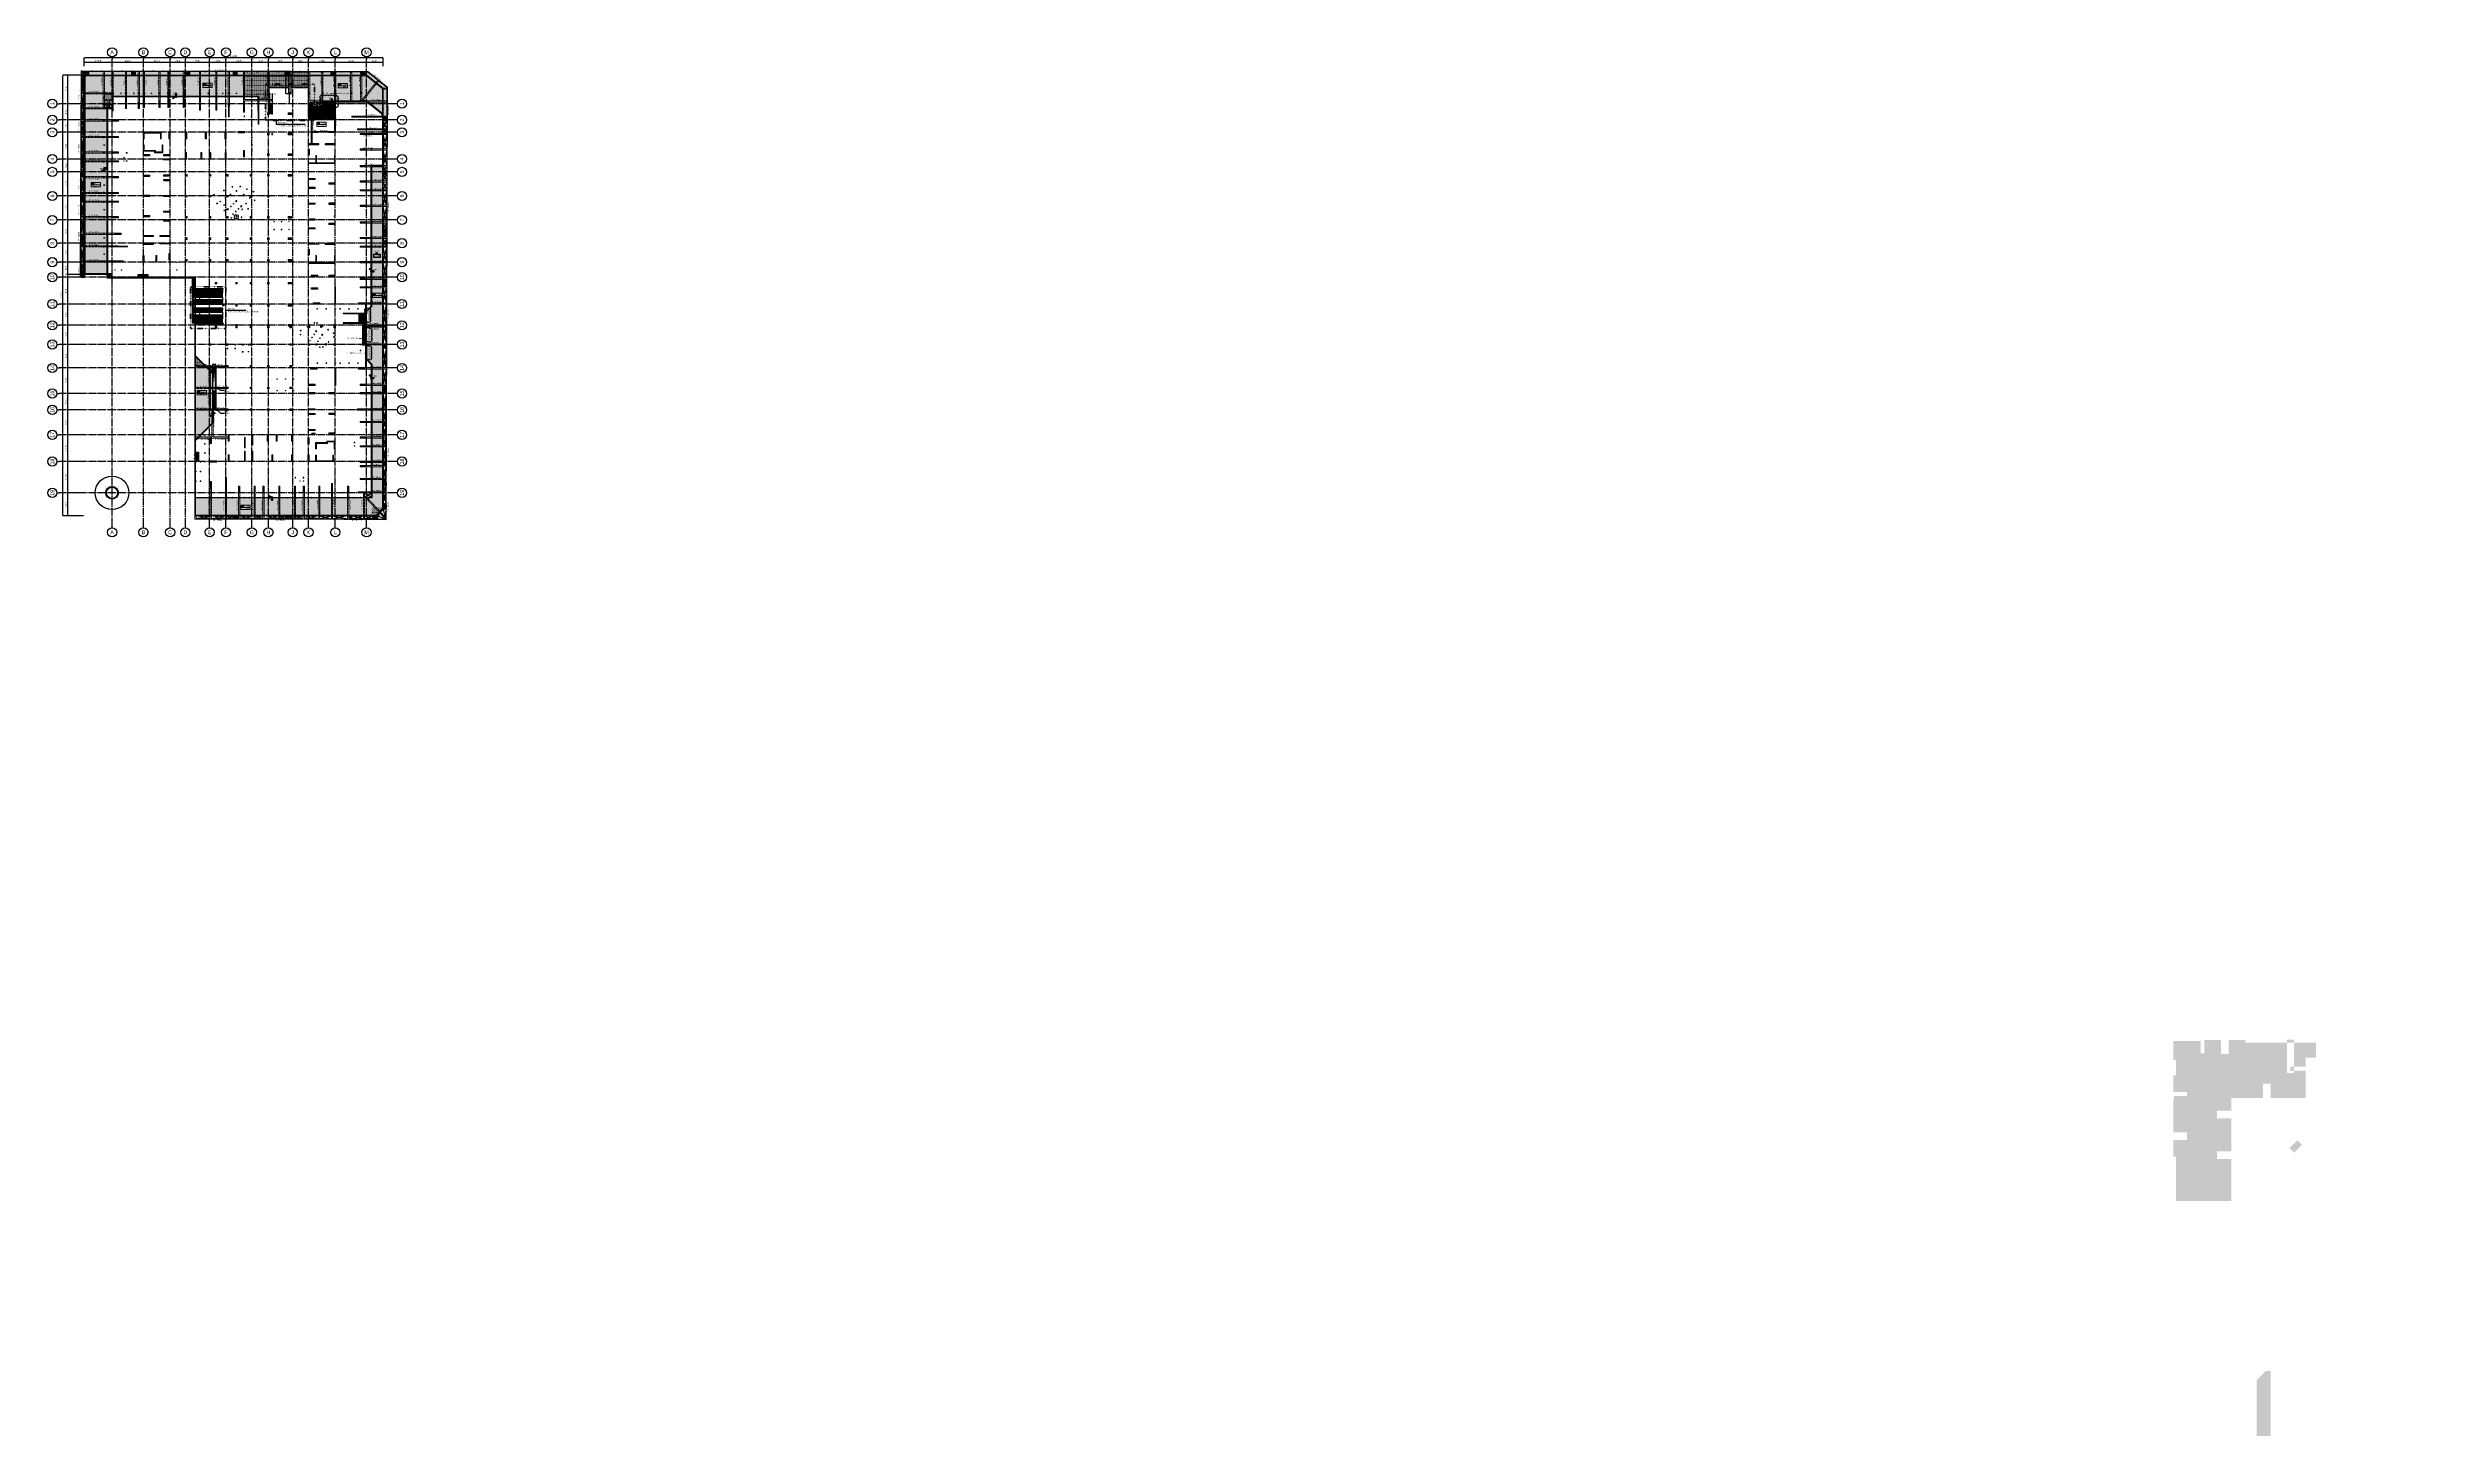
# Model space of a CAD drawing. Header units: millimetres. Extents: x 397144 to 10081729, y 99180 to 1327802.
# Drawn here: x 4924693 to 5857579, y 99180 to 642463 of the extents above; entities that cross this region are included whole.
import ezdxf
from ezdxf.enums import TextEntityAlignment as Align

# ---------------------------------------------------------------- set-up
doc = ezdxf.new("R2010")
doc.units = ezdxf.units.MM
doc.header["$PDSIZE"] = -10
for name, pattern in [('CENTER', [2, 1.25, -0.25, 0.25, -0.25]), ('CHG_XX_Cot_Tang 1$0$$AUDIT_BAD_LTYPE3', [0]), ('CHG_XX_Cot_Tang 1$0$CENTER', [20.2, 12.7, -2.5, 2.5, -2.5]), ('CHG_XX_Cot_Tang 1$0$CENTER2', [28.575, 19.05, -3.175, 3.175, -3.175]), ('CHG_XX_Cot_Tang 1$0$HIDDEN', [0.375, 0.25, -0.125]), ('CHG_XX_Cot_Tang 1$0$MB_Luoi truc$0$HTT Hidden 21', [3, 2, -1]), ('CHG_XX_Damsan_Tang 1_-0.150$0$HIDDEN', [0.375, 0.25, -0.125]), ('CHG_XX_Damsan_Tang 1_-0.150$0$HTT Hidden 10.5', [1.5, 1, -0.5]), ('CHG_XX_Luoi truc$0$MB_Luoi truc$0$Center101', [13, 10, -1, 1, -1]), ('DIVIDE2', [15.875, 6.35, -3.175, 0, -3.175, 0, -3.175]), ('HIDDEN5', [2.8375, 1.25, -1.5875])]:
    doc.linetypes.add(name, pattern=pattern)
doc.layers.get('0').update_dxf_attribs({"linetype": 'CONTINUOUS'})
doc.layers.get('Defpoints').update_dxf_attribs({"color": 12, "linetype": 'CONTINUOUS'})
for name, color, linetype, lineweight in [('$0$DBAO', 3, 'CONTINUOUS', 13), ('$0$TTP-TEXT', 30, 'CONTINUOUS', 5), ("'S_General_Dim_1", 1, 'CONTINUOUS', 18), ("'S_General_Dim_Internal", 1, 'CONTINUOUS', 18), ("'S_General_Divide_3 Intermediate", 3, 'DIVIDE2', 40), ("'S_General_Text_2_Normal", 2, 'CONTINUOUS', 25), ('Ap0103_level', 203, 'CONTINUOUS', 25), ('Ap0202_T', 141, 'CONTINUOUS', 25), ('Ap0310_PSS', 130, 'CONTINUOUS', 18), ('Ap0311_H', 8, 'CONTINUOUS', 15), ("CHG_XX_Cot_Tang 1$0$'S_Steel_Cont_2 Normal", 2, 'CONTINUOUS', 25), ("CHG_XX_Cot_Tang 1$0$'S_Steel_Cont_2 Normal_Plate", 150, 'CONTINUOUS', 15), ('CHG_XX_Cot_Tang 1$0$Ap0311_H', 8, 'CONTINUOUS', 15), ('CHG_XX_Cot_Tang 1$0$Cot thep', 51, 'CONTINUOUS', 15), ('CHG_XX_Cot_Tang 1$0$MB_Luoi truc$0$Dim 300', 1, 'CONTINUOUS', 5), ('CHG_XX_Cot_Tang 1$0$Net thay Tuong', 3, 'CONTINUOUS', 20), ('CHG_XX_Cot_Tang 1$0$NS-DuongBao', 3, 'CONTINUOUS', 18), ('CHG_XX_Cot_Tang 1$0$NS-Pier', 150, 'CONTINUOUS', 9), ('CHG_XX_Cot_Tang 1$0$NS-Pier @ 1', 150, 'CONTINUOUS', 9), ('CHG_XX_Cot_Tang 1$0$NS-Pier @ 100', 150, 'CONTINUOUS', 9), ('CHG_XX_Cot_Tang 1$0$NS-Pier @ 150', 150, 'CONTINUOUS', 9), ('CHG_XX_Cot_Tang 1$0$NS-Pier @ 200', 150, 'CONTINUOUS', 9), ('CHG_XX_Cot_Tang 1$0$NS-Pier @ 350', 150, 'CONTINUOUS', 9), ('CHG_XX_Cot_Tang 1$0$S_Concrete_Cont_2 Normal', 2, 'CONTINUOUS', 13), ("CHG_XX_Damsan_Tang 1_-0.150$0$'S_Concrete_Cont_2 Normal", 2, 'CONTINUOUS', 13), ("CHG_XX_Damsan_Tang 1_-0.150$0$'S_General_Hidden_1 Thin", 1, 'CHG_XX_Damsan_Tang 1_-0.150$0$HIDDEN', 18), ('CHG_XX_Damsan_Tang 1_-0.150$0$COT', 1, 'CONTINUOUS', 18), ('CHG_XX_Damsan_Tang 1_-0.150$0$DBAO', 3, 'CONTINUOUS', 13), ('CHG_XX_Damsan_Tang 1_-0.150$0$DMo', 9, 'CHG_XX_Damsan_Tang 1_-0.150$0$HIDDEN', 9), ('CHG_XX_Damsan_Tang 1_-0.150$0$S_Concrete_Cont_1 Opening', 8, 'CHG_XX_Damsan_Tang 1_-0.150$0$HIDDEN', 5), ('CHG_XX_Damsan_Tang 1_-0.150$0$S_Concrete_Cont_2 Normal', 2, 'CONTINUOUS', 13), ('CHG_XX_Damsan_Tang 1_-0.150$0$tam cap ram', 8, 'CONTINUOUS', 5), ('CHUNHO', 7, 'CENTER', 13), ('STICK', 1, 'CONTINUOUS', 9), ('TEXT', 7, 'CONTINUOUS', 15)]:
    doc.layers.add(name, color=color, linetype=linetype, lineweight=lineweight)
for name, color, linetype in [('$0$GHI CHU', 7, 'CONTINUOUS'), ('CHG_XX_Cot_Tang 1$0$$AUDIT_BAD_LAYER1', 7, 'CONTINUOUS'), ("CHG_XX_Cot_Tang 1$0$'S_Concrete_Center_1", 8, 'CHG_XX_Cot_Tang 1$0$CENTER2'), ("CHG_XX_Cot_Tang 1$0$'S_General_Hatch_8", 8, 'CONTINUOUS'), ("CHG_XX_Cot_Tang 1$0$'S_Steel_ Bold", 8, 'CONTINUOUS'), ('CHG_XX_Cot_Tang 1$0$cot 500 dung +850', 1, 'CONTINUOUS'), ('CHG_XX_Cot_Tang 1$0$mb_cot tang 1-3$0$Concrete Line', 6, 'CONTINUOUS'), ('CHG_XX_Cot_Tang 1$0$TEXT P X', 1, 'CONTINUOUS'), ('CHG_XX_Cot_Tang 1$0$Vach VH3', 3, 'CONTINUOUS'), ("CHG_XX_Damsan_Tang 1_-0.150$0$'S_General_Hatch_8", 8, 'CONTINUOUS'), ('CHG_XX_Damsan_Tang 1_-0.150$0$DTE-H-GDRAIN WATER', 1, 'CHG_XX_Damsan_Tang 1_-0.150$0$HTT Hidden 10.5'), ('CHG_XX_Luoi truc$0$Grid', 34, 'CONTINUOUS'), ('CHG_XX_Luoi truc$0$Grid Line', 8, 'CHG_XX_Luoi truc$0$MB_Luoi truc$0$Center101'), ('dim', 1, 'CONTINUOUS'), ('mb tang 1$0$Podium Level', 94, 'CONTINUOUS'), ('TEXT P X', 1, 'CONTINUOUS')]:
    doc.layers.add(name, color=color, linetype=linetype)
doc.layers.add('CHG_XX_Damsan_Tang 1_-0.150$0$KTH', color=7, linetype='CONTINUOUS', lineweight=5, true_color=0x004d99)
doc.layers.add('KTH', color=7, linetype='CONTINUOUS', lineweight=5, true_color=0x004d99)
doc.styles.add('$0$TTP-HelCon', font='VHELVCN_0.TTF')
doc.styles.add('arial', font='arial.ttf')
doc.styles.add('CHG_XX_Cot_Tang 1$0$MB_Luoi truc$0$Arial_C', font='arial.ttf', dxfattribs={"width": 0.85})
doc.styles.add('CHG_XX_Cot_Tang 1$0$TTP-HelCon', font='VHELVCN_0.TTF')
doc.styles.add('CHG_XX_Damsan_Tang 1_-0.150$0$Star-HelCon', font='VHELVCN_0.TTF', dxfattribs={"width": 0.85})
doc.styles.add('CHG_XX_Luoi truc$0$MB_Luoi truc$0$Grid A-F$0$VNI-HelveCB', font='VHELVCB_0.TTF')
doc.styles.add('ISOCP', font='Isocp.shx', dxfattribs={"bigfont": 'as_sym.shx'})
doc.styles.add('mb tang 1$0$VNI-HelveC', font='VHELVCN_0.TTF')
doc.styles.add('Star-HelCon', font='VHELVCN_0.TTF')
doc.styles.add('TTP-HelCon', font='VHELVCN_0.TTF')
doc.dimstyles.new('CHG_XX_Cot_Tang 1$0$MB_Luoi truc$0$Dim 300 (A1-A2)', dxfattribs={"dimscale": 300, "dimtxt": 2, "dimasz": 0.7, "dimexe": 0, "dimexo": 1, "dimgap": 1, "dimtad": 1, "dimdec": 0, "dimzin": 12, "dimdsep": 46, "dimtxsty": 'CHG_XX_Cot_Tang 1$0$MB_Luoi truc$0$Arial_C', "dimblk": 'CHG_XX_Cot_Tang 1$0$MB_Luoi truc$0$_Dot', "dimcen": 1, "dimclrd": 256, "dimclre": 256, "dimclrt": 3, "dimadec": 0, "dimazin": 0, "dimtfac": 1, "dimtdec": 0, "dimtix": 1, "dimtmove": 2, "dimatfit": 3, "dimldrblk": 'CHG_XX_Cot_Tang 1$0$MB_Luoi truc$0$HTT Arrow 30', "dimfxl": 1, "dimtolj": 1, "dimtzin": 0, "dimarcsym": 0})
doc.dimstyles.new('CHG_XX_Damsan_Tang 1_-0.150$0$Star-300', dxfattribs={"dimscale": 300, "dimtxt": 2, "dimasz": 1, "dimexe": 1, "dimexo": 0, "dimgap": 0.04, "dimtad": 0, "dimdec": 4, "dimrnd": 1, "dimdsep": 46, "dimtxsty": 'CHG_XX_Damsan_Tang 1_-0.150$0$Star-HelCon', "dimblk": 'CHG_XX_Damsan_Tang 1_-0.150$0$_ArchTick', "dimcen": 0.09, "dimdle": 1.5, "dimclrd": 256, "dimclre": 256, "dimclrt": 256, "dimadec": 0, "dimazin": 0, "dimtfac": 1, "dimtdec": 4, "dimtix": 1, "dimtmove": 0, "dimatfit": 0, "dimfxl": 1, "dimtvp": 1, "dimtolj": 1, "dimtzin": 0, "dimlwd": -1, "dimlwe": -1, "dimarcsym": 0})
doc.dimstyles.new('RHE_200', dxfattribs={"dimscale": 200, "dimtxt": 1.5, "dimasz": 0.5, "dimexe": 0, "dimexo": 0, "dimgap": 0.75, "dimtad": 1, "dimdec": 0, "dimrnd": 10, "dimzin": 9, "dimdsep": 46, "dimtxsty": 'arial', "dimblk1": 'DIMDOT', "dimblk2": 'DIMDOT', "dimsah": 1, "dimcen": 1, "dimdle": 3, "dimclre": 8, "dimclrt": 51, "dimadec": 0, "dimazin": 0, "dimtfac": 1, "dimtdec": 0, "dimtix": 1, "dimtmove": 2, "dimatfit": 3, "dimldrblk": 'DIMPIJL', "dimfxl": 1, "dimtvp": 1.8, "dimtolj": 1, "dimtzin": 0, "dimarcsym": 0})
doc.dimstyles.new('RHE_50', dxfattribs={"dimscale": 50, "dimtxt": 2.5, "dimasz": 1, "dimexe": 0, "dimexo": 0, "dimgap": 0.75, "dimtad": 1, "dimdec": 0, "dimrnd": 10, "dimzin": 9, "dimdsep": 46, "dimtxsty": 'arial', "dimblk1": 'DIMDOT', "dimblk2": 'DIMDOT', "dimsah": 1, "dimcen": 2, "dimdle": 3, "dimclre": 8, "dimclrt": 51, "dimadec": 0, "dimazin": 0, "dimtfac": 1, "dimtdec": 0, "dimtix": 1, "dimtmove": 2, "dimatfit": 3, "dimldrblk": 'DIMPIJL', "dimfxl": 1, "dimtvp": 1.8, "dimtolj": 1, "dimtzin": 0, "dimarcsym": 0})
doc.dimstyles.new('TTP-25', dxfattribs={"dimscale": 25, "dimtxt": 2.5, "dimasz": 1, "dimexe": 1, "dimexo": 1, "dimgap": 0.09, "dimtad": 0, "dimdec": 4, "dimrnd": 5, "dimzin": 9, "dimdsep": 46, "dimtxsty": 'TTP-HelCon', "dimblk": 'Stick1', "dimcen": 0.09, "dimdle": 1.5, "dimclrd": 256, "dimclre": 256, "dimclrt": 7, "dimadec": 0, "dimazin": 0, "dimtfac": 1, "dimtdec": 4, "dimtmove": 0, "dimatfit": 3, "dimldrblk": '_ArchTick1', "dimfxl": 1, "dimtvp": 1, "dimtolj": 1, "dimtzin": 0, "dimarcsym": 0})
pattern_1 = [(0, (0, 0), (0, 6.985), [5.08, -1.905]), (90, (0, 0), (-6.985, 4e-16), [5.08, -1.905])]

# ---------------------------------------------------------------- blocks, each defined once
blk = doc.blocks.new('CHG_XX_Cot_Tang 1$0$MB_Luoi truc$0$_Dot')
at = {"color": 0, "linetype": 'ByBlock', "lineweight": -2}
blk.add_line((-0.5, 0), (-1, 0), dxfattribs=at)
at = {"color": 0, "linetype": 'ByBlock', "const_width": 0.5}
blk.add_lwpolyline([(-0.25, 0, 1), (0.25, 0, 1)], format="xyb", close=True, dxfattribs=at)
blk = doc.blocks.new('*D811')
at = {"layer": 'CHG_XX_Cot_Tang 1$0$MB_Luoi truc$0$Dim 300', "lineweight": -2, "transparency": 16777216}
for p, q in [((-10900, 166908), (-10900, 168437)), ((-10690, 168437), (-210, 168437)), ((0, 166908), (0, 168437))]:
    blk.add_line(p, q, dxfattribs=at)
at = {"layer": 'Defpoints', "color": 0, "transparency": 16777216}
for p in [(0, 168437), (-10900, 166608), (0, 166608)]:
    blk.add_point(p, dxfattribs=at)
at = {"layer": 'CHG_XX_Cot_Tang 1$0$MB_Luoi truc$0$Dim 300', "lineweight": -2, "transparency": 16777216, "xscale": 210, "yscale": 210, "zscale": 210, "rotation": 180}
blk.add_blockref('CHG_XX_Cot_Tang 1$0$MB_Luoi truc$0$_Dot', (-10900, 168437), dxfattribs=at)
at = {"layer": 'CHG_XX_Cot_Tang 1$0$MB_Luoi truc$0$Dim 300', "lineweight": -2, "transparency": 16777216, "xscale": 210, "yscale": 210, "zscale": 210}
blk.add_blockref('CHG_XX_Cot_Tang 1$0$MB_Luoi truc$0$_Dot', (0, 168437), dxfattribs=at)
at = {"layer": 'CHG_XX_Cot_Tang 1$0$MB_Luoi truc$0$Dim 300', "color": 3, "transparency": 16777216, "insert": (-5450, 169043), "char_height": 600, "attachment_point": 5, "style": 'CHG_XX_Cot_Tang 1$0$MB_Luoi truc$0$Arial_C'}
blk.add_mtext('\\A1;10900', dxfattribs=at)
blk = doc.blocks.new('CHG_XX_Cot_Tang 1$0$MB_Luoi truc$0$HTT Arrow 30')
blk.add_hatch(color=256).paths.add_polyline_path([(-2.5, 0.375), (-2.5, -0.375), (0, 0)])
at = {"color": 0, "linetype": 'ByBlock', "lineweight": -2}
for p, q in [((0, 0), (-2.5, 0.375)), ((-2.5, -0.375), (-2.5, 0.375)), ((0, 0), (-2.5, -0.375))]:
    blk.add_line(p, q, dxfattribs=at)
blk = doc.blocks.new('*D812')
at = {"layer": 'CHG_XX_Cot_Tang 1$0$MB_Luoi truc$0$Dim 300', "lineweight": -2, "transparency": 16777216}
for p, q in [((0, 166908), (0, 168437)), ((210, 168437), (12040, 168437)), ((12250, 166908), (12250, 168437))]:
    blk.add_line(p, q, dxfattribs=at)
at = {"layer": 'Defpoints', "color": 0, "transparency": 16777216}
for p in [(12250, 168437), (0, 166608), (12250, 166608)]:
    blk.add_point(p, dxfattribs=at)
at = {"layer": 'CHG_XX_Cot_Tang 1$0$MB_Luoi truc$0$Dim 300', "lineweight": -2, "transparency": 16777216, "xscale": 210, "yscale": 210, "zscale": 210, "rotation": 180}
blk.add_blockref('CHG_XX_Cot_Tang 1$0$MB_Luoi truc$0$_Dot', (0, 168437), dxfattribs=at)
at = {"layer": 'CHG_XX_Cot_Tang 1$0$MB_Luoi truc$0$Dim 300', "lineweight": -2, "transparency": 16777216, "xscale": 210, "yscale": 210, "zscale": 210}
blk.add_blockref('CHG_XX_Cot_Tang 1$0$MB_Luoi truc$0$_Dot', (12250, 168437), dxfattribs=at)
at = {"layer": 'CHG_XX_Cot_Tang 1$0$MB_Luoi truc$0$Dim 300', "color": 3, "transparency": 16777216, "insert": (6125, 169043), "char_height": 600, "attachment_point": 5, "style": 'CHG_XX_Cot_Tang 1$0$MB_Luoi truc$0$Arial_C'}
blk.add_mtext('\\A1;12250', dxfattribs=at)
blk = doc.blocks.new('*D813')
at = {"layer": 'CHG_XX_Cot_Tang 1$0$MB_Luoi truc$0$Dim 300', "lineweight": -2, "transparency": 16777216}
for p, q in [((12250, 166908), (12250, 168437)), ((12460, 168437), (22490, 168437)), ((22700, 166908), (22700, 168437))]:
    blk.add_line(p, q, dxfattribs=at)
at = {"layer": 'Defpoints', "color": 0, "transparency": 16777216}
for p in [(22700, 168437), (12250, 166608), (22700, 166608)]:
    blk.add_point(p, dxfattribs=at)
at = {"layer": 'CHG_XX_Cot_Tang 1$0$MB_Luoi truc$0$Dim 300', "lineweight": -2, "transparency": 16777216, "xscale": 210, "yscale": 210, "zscale": 210, "rotation": 180}
blk.add_blockref('CHG_XX_Cot_Tang 1$0$MB_Luoi truc$0$_Dot', (12250, 168437), dxfattribs=at)
at = {"layer": 'CHG_XX_Cot_Tang 1$0$MB_Luoi truc$0$Dim 300', "lineweight": -2, "transparency": 16777216, "xscale": 210, "yscale": 210, "zscale": 210}
blk.add_blockref('CHG_XX_Cot_Tang 1$0$MB_Luoi truc$0$_Dot', (22700, 168437), dxfattribs=at)
at = {"layer": 'CHG_XX_Cot_Tang 1$0$MB_Luoi truc$0$Dim 300', "color": 3, "transparency": 16777216, "insert": (17475, 169043), "char_height": 600, "attachment_point": 5, "style": 'CHG_XX_Cot_Tang 1$0$MB_Luoi truc$0$Arial_C'}
blk.add_mtext('\\A1;10450', dxfattribs=at)
blk = doc.blocks.new('*D814')
at = {"layer": 'CHG_XX_Cot_Tang 1$0$MB_Luoi truc$0$Dim 300', "lineweight": -2, "transparency": 16777216}
for p, q in [((22700, 166908), (22700, 168437)), ((22910, 168437), (28440, 168437)), ((28650, 166908), (28650, 168437))]:
    blk.add_line(p, q, dxfattribs=at)
at = {"layer": 'Defpoints', "color": 0, "transparency": 16777216}
for p in [(28650, 168437), (22700, 166608), (28650, 166608)]:
    blk.add_point(p, dxfattribs=at)
at = {"layer": 'CHG_XX_Cot_Tang 1$0$MB_Luoi truc$0$Dim 300', "lineweight": -2, "transparency": 16777216, "xscale": 210, "yscale": 210, "zscale": 210, "rotation": 180}
blk.add_blockref('CHG_XX_Cot_Tang 1$0$MB_Luoi truc$0$_Dot', (22700, 168437), dxfattribs=at)
at = {"layer": 'CHG_XX_Cot_Tang 1$0$MB_Luoi truc$0$Dim 300', "lineweight": -2, "transparency": 16777216, "xscale": 210, "yscale": 210, "zscale": 210}
blk.add_blockref('CHG_XX_Cot_Tang 1$0$MB_Luoi truc$0$_Dot', (28650, 168437), dxfattribs=at)
at = {"layer": 'CHG_XX_Cot_Tang 1$0$MB_Luoi truc$0$Dim 300', "color": 3, "transparency": 16777216, "insert": (25675, 169043), "char_height": 600, "attachment_point": 5, "style": 'CHG_XX_Cot_Tang 1$0$MB_Luoi truc$0$Arial_C'}
blk.add_mtext('\\A1;5950', dxfattribs=at)
blk = doc.blocks.new('*D815')
at = {"layer": 'CHG_XX_Cot_Tang 1$0$MB_Luoi truc$0$Dim 300', "lineweight": -2, "transparency": 16777216}
for p, q in [((28650, 166908), (28650, 168437)), ((28860, 168437), (37940, 168437)), ((38150, 166908), (38150, 168437))]:
    blk.add_line(p, q, dxfattribs=at)
at = {"layer": 'Defpoints', "color": 0, "transparency": 16777216}
for p in [(38150, 168437), (28650, 166608), (38150, 166608)]:
    blk.add_point(p, dxfattribs=at)
at = {"layer": 'CHG_XX_Cot_Tang 1$0$MB_Luoi truc$0$Dim 300', "lineweight": -2, "transparency": 16777216, "xscale": 210, "yscale": 210, "zscale": 210, "rotation": 180}
blk.add_blockref('CHG_XX_Cot_Tang 1$0$MB_Luoi truc$0$_Dot', (28650, 168437), dxfattribs=at)
at = {"layer": 'CHG_XX_Cot_Tang 1$0$MB_Luoi truc$0$Dim 300', "lineweight": -2, "transparency": 16777216, "xscale": 210, "yscale": 210, "zscale": 210}
blk.add_blockref('CHG_XX_Cot_Tang 1$0$MB_Luoi truc$0$_Dot', (38150, 168437), dxfattribs=at)
at = {"layer": 'CHG_XX_Cot_Tang 1$0$MB_Luoi truc$0$Dim 300', "color": 3, "transparency": 16777216, "insert": (33400, 169043), "char_height": 600, "attachment_point": 5, "style": 'CHG_XX_Cot_Tang 1$0$MB_Luoi truc$0$Arial_C'}
blk.add_mtext('\\A1;9500', dxfattribs=at)
blk = doc.blocks.new('*D816')
at = {"layer": 'CHG_XX_Cot_Tang 1$0$MB_Luoi truc$0$Dim 300', "lineweight": -2, "transparency": 16777216}
for p, q in [((38150, 166908), (38150, 168437)), ((38360, 168437), (44340, 168437)), ((44550, 166908), (44550, 168437))]:
    blk.add_line(p, q, dxfattribs=at)
at = {"layer": 'Defpoints', "color": 0, "transparency": 16777216}
for p in [(44550, 168437), (38150, 166608), (44550, 166608)]:
    blk.add_point(p, dxfattribs=at)
at = {"layer": 'CHG_XX_Cot_Tang 1$0$MB_Luoi truc$0$Dim 300', "lineweight": -2, "transparency": 16777216, "xscale": 210, "yscale": 210, "zscale": 210, "rotation": 180}
blk.add_blockref('CHG_XX_Cot_Tang 1$0$MB_Luoi truc$0$_Dot', (38150, 168437), dxfattribs=at)
at = {"layer": 'CHG_XX_Cot_Tang 1$0$MB_Luoi truc$0$Dim 300', "lineweight": -2, "transparency": 16777216, "xscale": 210, "yscale": 210, "zscale": 210}
blk.add_blockref('CHG_XX_Cot_Tang 1$0$MB_Luoi truc$0$_Dot', (44550, 168437), dxfattribs=at)
at = {"layer": 'CHG_XX_Cot_Tang 1$0$MB_Luoi truc$0$Dim 300', "color": 3, "transparency": 16777216, "insert": (41350, 169043), "char_height": 600, "attachment_point": 5, "style": 'CHG_XX_Cot_Tang 1$0$MB_Luoi truc$0$Arial_C'}
blk.add_mtext('\\A1;6400', dxfattribs=at)
blk = doc.blocks.new('*D817')
at = {"layer": 'CHG_XX_Cot_Tang 1$0$MB_Luoi truc$0$Dim 300', "lineweight": -2, "transparency": 16777216}
for p, q in [((44550, 166908), (44550, 168437)), ((44760, 168437), (54440, 168437)), ((54650, 166908), (54650, 168437))]:
    blk.add_line(p, q, dxfattribs=at)
at = {"layer": 'Defpoints', "color": 0, "transparency": 16777216}
for p in [(54650, 168437), (44550, 166608), (54650, 166608)]:
    blk.add_point(p, dxfattribs=at)
at = {"layer": 'CHG_XX_Cot_Tang 1$0$MB_Luoi truc$0$Dim 300', "lineweight": -2, "transparency": 16777216, "xscale": 210, "yscale": 210, "zscale": 210, "rotation": 180}
blk.add_blockref('CHG_XX_Cot_Tang 1$0$MB_Luoi truc$0$_Dot', (44550, 168437), dxfattribs=at)
at = {"layer": 'CHG_XX_Cot_Tang 1$0$MB_Luoi truc$0$Dim 300', "lineweight": -2, "transparency": 16777216, "xscale": 210, "yscale": 210, "zscale": 210}
blk.add_blockref('CHG_XX_Cot_Tang 1$0$MB_Luoi truc$0$_Dot', (54650, 168437), dxfattribs=at)
at = {"layer": 'CHG_XX_Cot_Tang 1$0$MB_Luoi truc$0$Dim 300', "color": 3, "transparency": 16777216, "insert": (49600, 169043), "char_height": 600, "attachment_point": 5, "style": 'CHG_XX_Cot_Tang 1$0$MB_Luoi truc$0$Arial_C'}
blk.add_mtext('\\A1;10100', dxfattribs=at)
blk = doc.blocks.new('*D818')
at = {"layer": 'CHG_XX_Cot_Tang 1$0$MB_Luoi truc$0$Dim 300', "lineweight": -2, "transparency": 16777216}
for p, q in [((54650, 166908), (54650, 168437)), ((54860, 168437), (60940, 168437)), ((61150, 166908), (61150, 168437))]:
    blk.add_line(p, q, dxfattribs=at)
at = {"layer": 'Defpoints', "color": 0, "transparency": 16777216}
for p in [(61150, 168437), (54650, 166608), (61150, 166608)]:
    blk.add_point(p, dxfattribs=at)
at = {"layer": 'CHG_XX_Cot_Tang 1$0$MB_Luoi truc$0$Dim 300', "lineweight": -2, "transparency": 16777216, "xscale": 210, "yscale": 210, "zscale": 210, "rotation": 180}
blk.add_blockref('CHG_XX_Cot_Tang 1$0$MB_Luoi truc$0$_Dot', (54650, 168437), dxfattribs=at)
at = {"layer": 'CHG_XX_Cot_Tang 1$0$MB_Luoi truc$0$Dim 300', "lineweight": -2, "transparency": 16777216, "xscale": 210, "yscale": 210, "zscale": 210}
blk.add_blockref('CHG_XX_Cot_Tang 1$0$MB_Luoi truc$0$_Dot', (61150, 168437), dxfattribs=at)
at = {"layer": 'CHG_XX_Cot_Tang 1$0$MB_Luoi truc$0$Dim 300', "color": 3, "transparency": 16777216, "insert": (57900, 169043), "char_height": 600, "attachment_point": 5, "style": 'CHG_XX_Cot_Tang 1$0$MB_Luoi truc$0$Arial_C'}
blk.add_mtext('\\A1;6500', dxfattribs=at)
blk = doc.blocks.new('*D819')
at = {"layer": 'CHG_XX_Cot_Tang 1$0$MB_Luoi truc$0$Dim 300', "lineweight": -2, "transparency": 16777216}
for p, q in [((61150, 166908), (61150, 168437)), ((61360, 168437), (70440, 168437)), ((70650, 166908), (70650, 168437))]:
    blk.add_line(p, q, dxfattribs=at)
at = {"layer": 'Defpoints', "color": 0, "transparency": 16777216}
for p in [(70650, 168437), (61150, 166608), (70650, 166608)]:
    blk.add_point(p, dxfattribs=at)
at = {"layer": 'CHG_XX_Cot_Tang 1$0$MB_Luoi truc$0$Dim 300', "lineweight": -2, "transparency": 16777216, "xscale": 210, "yscale": 210, "zscale": 210, "rotation": 180}
blk.add_blockref('CHG_XX_Cot_Tang 1$0$MB_Luoi truc$0$_Dot', (61150, 168437), dxfattribs=at)
at = {"layer": 'CHG_XX_Cot_Tang 1$0$MB_Luoi truc$0$Dim 300', "lineweight": -2, "transparency": 16777216, "xscale": 210, "yscale": 210, "zscale": 210}
blk.add_blockref('CHG_XX_Cot_Tang 1$0$MB_Luoi truc$0$_Dot', (70650, 168437), dxfattribs=at)
at = {"layer": 'CHG_XX_Cot_Tang 1$0$MB_Luoi truc$0$Dim 300', "color": 3, "transparency": 16777216, "insert": (65900, 169043), "char_height": 600, "attachment_point": 5, "style": 'CHG_XX_Cot_Tang 1$0$MB_Luoi truc$0$Arial_C'}
blk.add_mtext('\\A1;9500', dxfattribs=at)
blk = doc.blocks.new('*D820')
at = {"layer": 'CHG_XX_Cot_Tang 1$0$MB_Luoi truc$0$Dim 300', "lineweight": -2, "transparency": 16777216}
for p, q in [((70650, 166908), (70650, 168437)), ((70860, 168437), (76640, 168437)), ((76850, 166908), (76850, 168437))]:
    blk.add_line(p, q, dxfattribs=at)
at = {"layer": 'Defpoints', "color": 0, "transparency": 16777216}
for p in [(76850, 168437), (70650, 166608), (76850, 166608)]:
    blk.add_point(p, dxfattribs=at)
at = {"layer": 'CHG_XX_Cot_Tang 1$0$MB_Luoi truc$0$Dim 300', "lineweight": -2, "transparency": 16777216, "xscale": 210, "yscale": 210, "zscale": 210, "rotation": 180}
blk.add_blockref('CHG_XX_Cot_Tang 1$0$MB_Luoi truc$0$_Dot', (70650, 168437), dxfattribs=at)
at = {"layer": 'CHG_XX_Cot_Tang 1$0$MB_Luoi truc$0$Dim 300', "lineweight": -2, "transparency": 16777216, "xscale": 210, "yscale": 210, "zscale": 210}
blk.add_blockref('CHG_XX_Cot_Tang 1$0$MB_Luoi truc$0$_Dot', (76850, 168437), dxfattribs=at)
at = {"layer": 'CHG_XX_Cot_Tang 1$0$MB_Luoi truc$0$Dim 300', "color": 3, "transparency": 16777216, "insert": (73750, 169043), "char_height": 600, "attachment_point": 5, "style": 'CHG_XX_Cot_Tang 1$0$MB_Luoi truc$0$Arial_C'}
blk.add_mtext('\\A1;6200', dxfattribs=at)
blk = doc.blocks.new('*D821')
at = {"layer": 'CHG_XX_Cot_Tang 1$0$MB_Luoi truc$0$Dim 300', "lineweight": -2, "transparency": 16777216}
for p, q in [((76850, 166908), (76850, 168437)), ((77060, 168437), (87090, 168437)), ((87300, 166908), (87300, 168437))]:
    blk.add_line(p, q, dxfattribs=at)
at = {"layer": 'Defpoints', "color": 0, "transparency": 16777216}
for p in [(87300, 168437), (76850, 166608), (87300, 166608)]:
    blk.add_point(p, dxfattribs=at)
at = {"layer": 'CHG_XX_Cot_Tang 1$0$MB_Luoi truc$0$Dim 300', "lineweight": -2, "transparency": 16777216, "xscale": 210, "yscale": 210, "zscale": 210, "rotation": 180}
blk.add_blockref('CHG_XX_Cot_Tang 1$0$MB_Luoi truc$0$_Dot', (76850, 168437), dxfattribs=at)
at = {"layer": 'CHG_XX_Cot_Tang 1$0$MB_Luoi truc$0$Dim 300', "lineweight": -2, "transparency": 16777216, "xscale": 210, "yscale": 210, "zscale": 210}
blk.add_blockref('CHG_XX_Cot_Tang 1$0$MB_Luoi truc$0$_Dot', (87300, 168437), dxfattribs=at)
at = {"layer": 'CHG_XX_Cot_Tang 1$0$MB_Luoi truc$0$Dim 300', "color": 3, "transparency": 16777216, "insert": (82075, 169043), "char_height": 600, "attachment_point": 5, "style": 'CHG_XX_Cot_Tang 1$0$MB_Luoi truc$0$Arial_C'}
blk.add_mtext('\\A1;10450', dxfattribs=at)
blk = doc.blocks.new('*D822')
at = {"layer": 'CHG_XX_Cot_Tang 1$0$MB_Luoi truc$0$Dim 300', "lineweight": -2, "transparency": 16777216}
for p, q in [((87300, 166908), (87300, 168437)), ((87510, 168437), (99340, 168437)), ((99550, 166908), (99550, 168437))]:
    blk.add_line(p, q, dxfattribs=at)
at = {"layer": 'Defpoints', "color": 0, "transparency": 16777216}
for p in [(99550, 168437), (87300, 166608), (99550, 166608)]:
    blk.add_point(p, dxfattribs=at)
at = {"layer": 'CHG_XX_Cot_Tang 1$0$MB_Luoi truc$0$Dim 300', "lineweight": -2, "transparency": 16777216, "xscale": 210, "yscale": 210, "zscale": 210, "rotation": 180}
blk.add_blockref('CHG_XX_Cot_Tang 1$0$MB_Luoi truc$0$_Dot', (87300, 168437), dxfattribs=at)
at = {"layer": 'CHG_XX_Cot_Tang 1$0$MB_Luoi truc$0$Dim 300', "lineweight": -2, "transparency": 16777216, "xscale": 210, "yscale": 210, "zscale": 210}
blk.add_blockref('CHG_XX_Cot_Tang 1$0$MB_Luoi truc$0$_Dot', (99550, 168437), dxfattribs=at)
at = {"layer": 'CHG_XX_Cot_Tang 1$0$MB_Luoi truc$0$Dim 300', "color": 3, "transparency": 16777216, "insert": (93425, 169043), "char_height": 600, "attachment_point": 5, "style": 'CHG_XX_Cot_Tang 1$0$MB_Luoi truc$0$Arial_C'}
blk.add_mtext('\\A1;12250', dxfattribs=at)
blk = doc.blocks.new('*D823')
at = {"layer": 'CHG_XX_Cot_Tang 1$0$MB_Luoi truc$0$Dim 300', "lineweight": -2, "transparency": 16777216}
for p, q in [((99550, 166908), (99550, 168437)), ((99760, 168437), (105840, 168437)), ((106050, 166908), (106050, 168437))]:
    blk.add_line(p, q, dxfattribs=at)
at = {"layer": 'Defpoints', "color": 0, "transparency": 16777216}
for p in [(106050, 168437), (99550, 166608), (106050, 166608)]:
    blk.add_point(p, dxfattribs=at)
at = {"layer": 'CHG_XX_Cot_Tang 1$0$MB_Luoi truc$0$Dim 300', "lineweight": -2, "transparency": 16777216, "xscale": 210, "yscale": 210, "zscale": 210, "rotation": 180}
blk.add_blockref('CHG_XX_Cot_Tang 1$0$MB_Luoi truc$0$_Dot', (99550, 168437), dxfattribs=at)
at = {"layer": 'CHG_XX_Cot_Tang 1$0$MB_Luoi truc$0$Dim 300', "lineweight": -2, "transparency": 16777216, "xscale": 210, "yscale": 210, "zscale": 210}
blk.add_blockref('CHG_XX_Cot_Tang 1$0$MB_Luoi truc$0$_Dot', (106050, 168437), dxfattribs=at)
at = {"layer": 'CHG_XX_Cot_Tang 1$0$MB_Luoi truc$0$Dim 300', "color": 3, "transparency": 16777216, "insert": (102800, 169043), "char_height": 600, "attachment_point": 5, "style": 'CHG_XX_Cot_Tang 1$0$MB_Luoi truc$0$Arial_C'}
blk.add_mtext('\\A1;6500', dxfattribs=at)
blk = doc.blocks.new('*D824')
at = {"layer": 'CHG_XX_Cot_Tang 1$0$MB_Luoi truc$0$Dim 300', "lineweight": -2, "transparency": 16777216}
for p, q in [((-10900, 166908), (-10900, 170237)), ((105840, 170237), (-10690, 170237)), ((106050, 166908), (106050, 170237))]:
    blk.add_line(p, q, dxfattribs=at)
at = {"layer": 'Defpoints', "color": 0, "transparency": 16777216}
for p in [(-10900, 170237), (-10900, 166608), (106050, 166608)]:
    blk.add_point(p, dxfattribs=at)
at = {"layer": 'CHG_XX_Cot_Tang 1$0$MB_Luoi truc$0$Dim 300', "lineweight": -2, "transparency": 16777216, "xscale": 210, "yscale": 210, "zscale": 210, "rotation": 180}
blk.add_blockref('CHG_XX_Cot_Tang 1$0$MB_Luoi truc$0$_Dot', (-10900, 170237), dxfattribs=at)
at = {"layer": 'CHG_XX_Cot_Tang 1$0$MB_Luoi truc$0$Dim 300', "lineweight": -2, "transparency": 16777216, "xscale": 210, "yscale": 210, "zscale": 210}
blk.add_blockref('CHG_XX_Cot_Tang 1$0$MB_Luoi truc$0$_Dot', (106050, 170237), dxfattribs=at)
at = {"layer": 'CHG_XX_Cot_Tang 1$0$MB_Luoi truc$0$Dim 300', "color": 3, "transparency": 16777216, "insert": (47575, 170843), "char_height": 600, "attachment_point": 5, "style": 'CHG_XX_Cot_Tang 1$0$MB_Luoi truc$0$Arial_C'}
blk.add_mtext('\\A1;116950', dxfattribs=at)
blk = doc.blocks.new('*D825')
at = {"layer": 'CHG_XX_Cot_Tang 1$0$MB_Luoi truc$0$Dim 300', "lineweight": -2, "transparency": 16777216}
for p, q in [((-11200, 163400), (-17432, 163400)), ((-17432, 163190), (-17432, 152460)), ((-11200, 152250), (-17432, 152250))]:
    blk.add_line(p, q, dxfattribs=at)
at = {"layer": 'Defpoints', "color": 0, "transparency": 16777216}
for p in [(-10900, 163400), (-17432, 152250), (-10900, 152250)]:
    blk.add_point(p, dxfattribs=at)
at = {"layer": 'CHG_XX_Cot_Tang 1$0$MB_Luoi truc$0$Dim 300', "lineweight": -2, "transparency": 16777216, "xscale": 210, "yscale": 210, "zscale": 210}
for p, rotation in [((-17432, 163400), 90), ((-17432, 152250), 270)]:
    blk.add_blockref('CHG_XX_Cot_Tang 1$0$MB_Luoi truc$0$_Dot', p, dxfattribs=dict(at, rotation=rotation))
at = {"layer": 'CHG_XX_Cot_Tang 1$0$MB_Luoi truc$0$Dim 300', "color": 3, "transparency": 16777216, "insert": (-18039, 157825), "char_height": 600, "attachment_point": 5, "rotation": 90, "style": 'CHG_XX_Cot_Tang 1$0$MB_Luoi truc$0$Arial_C'}
blk.add_mtext('\\A1;11150', dxfattribs=at)
blk = doc.blocks.new('*D826')
at = {"layer": 'CHG_XX_Cot_Tang 1$0$MB_Luoi truc$0$Dim 300', "lineweight": -2, "transparency": 16777216}
for p, q in [((-11200, 152250), (-17432, 152250)), ((-17432, 152040), (-17432, 146110)), ((-11200, 145900), (-17432, 145900))]:
    blk.add_line(p, q, dxfattribs=at)
at = {"layer": 'Defpoints', "color": 0, "transparency": 16777216}
for p in [(-10900, 152250), (-17432, 145900), (-10900, 145900)]:
    blk.add_point(p, dxfattribs=at)
at = {"layer": 'CHG_XX_Cot_Tang 1$0$MB_Luoi truc$0$Dim 300', "lineweight": -2, "transparency": 16777216, "xscale": 210, "yscale": 210, "zscale": 210}
for p, rotation in [((-17432, 152250), 90), ((-17432, 145900), 270)]:
    blk.add_blockref('CHG_XX_Cot_Tang 1$0$MB_Luoi truc$0$_Dot', p, dxfattribs=dict(at, rotation=rotation))
at = {"layer": 'CHG_XX_Cot_Tang 1$0$MB_Luoi truc$0$Dim 300', "color": 3, "transparency": 16777216, "insert": (-18039, 149075), "char_height": 600, "attachment_point": 5, "rotation": 90, "style": 'CHG_XX_Cot_Tang 1$0$MB_Luoi truc$0$Arial_C'}
blk.add_mtext('\\A1;6350', dxfattribs=at)
blk = doc.blocks.new('*D827')
at = {"layer": 'CHG_XX_Cot_Tang 1$0$MB_Luoi truc$0$Dim 300', "lineweight": -2, "transparency": 16777216}
for p, q in [((-11200, 145900), (-17432, 145900)), ((-17432, 145690), (-17432, 141260)), ((-11200, 141050), (-17432, 141050))]:
    blk.add_line(p, q, dxfattribs=at)
at = {"layer": 'Defpoints', "color": 0, "transparency": 16777216}
for p in [(-17432, 141050), (-10900, 145900), (-10900, 141050)]:
    blk.add_point(p, dxfattribs=at)
at = {"layer": 'CHG_XX_Cot_Tang 1$0$MB_Luoi truc$0$Dim 300', "lineweight": -2, "transparency": 16777216, "xscale": 210, "yscale": 210, "zscale": 210}
for p, rotation in [((-17432, 145900), 90), ((-17432, 141050), 270)]:
    blk.add_blockref('CHG_XX_Cot_Tang 1$0$MB_Luoi truc$0$_Dot', p, dxfattribs=dict(at, rotation=rotation))
at = {"layer": 'CHG_XX_Cot_Tang 1$0$MB_Luoi truc$0$Dim 300', "color": 3, "transparency": 16777216, "insert": (-18039, 143475), "char_height": 600, "attachment_point": 5, "rotation": 90, "style": 'CHG_XX_Cot_Tang 1$0$MB_Luoi truc$0$Arial_C'}
blk.add_mtext('\\A1;4850', dxfattribs=at)
blk = doc.blocks.new('*D828')
at = {"layer": 'CHG_XX_Cot_Tang 1$0$MB_Luoi truc$0$Dim 300', "lineweight": -2, "transparency": 16777216}
for p, q in [((-11200, 141050), (-17432, 141050)), ((-17432, 140840), (-17432, 130810)), ((-11200, 130600), (-17432, 130600))]:
    blk.add_line(p, q, dxfattribs=at)
at = {"layer": 'Defpoints', "color": 0, "transparency": 16777216}
for p in [(-10900, 141050), (-17432, 130600), (-10900, 130600)]:
    blk.add_point(p, dxfattribs=at)
at = {"layer": 'CHG_XX_Cot_Tang 1$0$MB_Luoi truc$0$Dim 300', "lineweight": -2, "transparency": 16777216, "xscale": 210, "yscale": 210, "zscale": 210}
for p, rotation in [((-17432, 141050), 90), ((-17432, 130600), 270)]:
    blk.add_blockref('CHG_XX_Cot_Tang 1$0$MB_Luoi truc$0$_Dot', p, dxfattribs=dict(at, rotation=rotation))
at = {"layer": 'CHG_XX_Cot_Tang 1$0$MB_Luoi truc$0$Dim 300', "color": 3, "transparency": 16777216, "insert": (-18039, 135825), "char_height": 600, "attachment_point": 5, "rotation": 90, "style": 'CHG_XX_Cot_Tang 1$0$MB_Luoi truc$0$Arial_C'}
blk.add_mtext('\\A1;10450', dxfattribs=at)
blk = doc.blocks.new('*D829')
at = {"layer": 'CHG_XX_Cot_Tang 1$0$MB_Luoi truc$0$Dim 300', "lineweight": -2, "transparency": 16777216}
for p, q in [((-11200, 130600), (-17432, 130600)), ((-17432, 130390), (-17432, 125760)), ((-11200, 125550), (-17432, 125550))]:
    blk.add_line(p, q, dxfattribs=at)
at = {"layer": 'Defpoints', "color": 0, "transparency": 16777216}
for p in [(-17432, 125550), (-10900, 130600), (-10900, 125550)]:
    blk.add_point(p, dxfattribs=at)
at = {"layer": 'CHG_XX_Cot_Tang 1$0$MB_Luoi truc$0$Dim 300', "lineweight": -2, "transparency": 16777216, "xscale": 210, "yscale": 210, "zscale": 210}
for p, rotation in [((-17432, 130600), 90), ((-17432, 125550), 270)]:
    blk.add_blockref('CHG_XX_Cot_Tang 1$0$MB_Luoi truc$0$_Dot', p, dxfattribs=dict(at, rotation=rotation))
at = {"layer": 'CHG_XX_Cot_Tang 1$0$MB_Luoi truc$0$Dim 300', "color": 3, "transparency": 16777216, "insert": (-18039, 128075), "char_height": 600, "attachment_point": 5, "rotation": 90, "style": 'CHG_XX_Cot_Tang 1$0$MB_Luoi truc$0$Arial_C'}
blk.add_mtext('\\A1;5050', dxfattribs=at)
blk = doc.blocks.new('*D830')
at = {"layer": 'CHG_XX_Cot_Tang 1$0$MB_Luoi truc$0$Dim 300', "lineweight": -2, "transparency": 16777216}
for p, q in [((-11200, 125550), (-17432, 125550)), ((-17432, 125340), (-17432, 116360)), ((-11200, 116150), (-17432, 116150))]:
    blk.add_line(p, q, dxfattribs=at)
at = {"layer": 'Defpoints', "color": 0, "transparency": 16777216}
for p in [(-10900, 125550), (-17432, 116150), (-10900, 116150)]:
    blk.add_point(p, dxfattribs=at)
at = {"layer": 'CHG_XX_Cot_Tang 1$0$MB_Luoi truc$0$Dim 300', "lineweight": -2, "transparency": 16777216, "xscale": 210, "yscale": 210, "zscale": 210}
for p, rotation in [((-17432, 125550), 90), ((-17432, 116150), 270)]:
    blk.add_blockref('CHG_XX_Cot_Tang 1$0$MB_Luoi truc$0$_Dot', p, dxfattribs=dict(at, rotation=rotation))
at = {"layer": 'CHG_XX_Cot_Tang 1$0$MB_Luoi truc$0$Dim 300', "color": 3, "transparency": 16777216, "insert": (-18039, 120850), "char_height": 600, "attachment_point": 5, "rotation": 90, "style": 'CHG_XX_Cot_Tang 1$0$MB_Luoi truc$0$Arial_C'}
blk.add_mtext('\\A1;9400', dxfattribs=at)
blk = doc.blocks.new('*D831')
at = {"layer": 'CHG_XX_Cot_Tang 1$0$MB_Luoi truc$0$Dim 300', "lineweight": -2, "transparency": 16777216}
for p, q in [((-11200, 116150), (-17432, 116150)), ((-17432, 115940), (-17432, 106960)), ((-11200, 106750), (-17432, 106750))]:
    blk.add_line(p, q, dxfattribs=at)
at = {"layer": 'Defpoints', "color": 0, "transparency": 16777216}
for p in [(-10900, 116150), (-17432, 106750), (-10900, 106750)]:
    blk.add_point(p, dxfattribs=at)
at = {"layer": 'CHG_XX_Cot_Tang 1$0$MB_Luoi truc$0$Dim 300', "lineweight": -2, "transparency": 16777216, "xscale": 210, "yscale": 210, "zscale": 210}
for p, rotation in [((-17432, 116150), 90), ((-17432, 106750), 270)]:
    blk.add_blockref('CHG_XX_Cot_Tang 1$0$MB_Luoi truc$0$_Dot', p, dxfattribs=dict(at, rotation=rotation))
at = {"layer": 'CHG_XX_Cot_Tang 1$0$MB_Luoi truc$0$Dim 300', "color": 3, "transparency": 16777216, "insert": (-18039, 111450), "char_height": 600, "attachment_point": 5, "rotation": 90, "style": 'CHG_XX_Cot_Tang 1$0$MB_Luoi truc$0$Arial_C'}
blk.add_mtext('\\A1;9400', dxfattribs=at)
blk = doc.blocks.new('*D832')
at = {"layer": 'CHG_XX_Cot_Tang 1$0$MB_Luoi truc$0$Dim 300', "lineweight": -2, "transparency": 16777216}
for p, q in [((-11200, 106750), (-17432, 106750)), ((-17432, 106540), (-17432, 97860)), ((-11200, 97650), (-17432, 97650))]:
    blk.add_line(p, q, dxfattribs=at)
at = {"layer": 'Defpoints', "color": 0, "transparency": 16777216}
for p in [(-10900, 106750), (-17432, 97650), (-10900, 97650)]:
    blk.add_point(p, dxfattribs=at)
at = {"layer": 'CHG_XX_Cot_Tang 1$0$MB_Luoi truc$0$Dim 300', "lineweight": -2, "transparency": 16777216, "xscale": 210, "yscale": 210, "zscale": 210}
for p, rotation in [((-17432, 106750), 90), ((-17432, 97650), 270)]:
    blk.add_blockref('CHG_XX_Cot_Tang 1$0$MB_Luoi truc$0$_Dot', p, dxfattribs=dict(at, rotation=rotation))
at = {"layer": 'CHG_XX_Cot_Tang 1$0$MB_Luoi truc$0$Dim 300', "color": 3, "transparency": 16777216, "insert": (-18039, 102200), "char_height": 600, "attachment_point": 5, "rotation": 90, "style": 'CHG_XX_Cot_Tang 1$0$MB_Luoi truc$0$Arial_C'}
blk.add_mtext('\\A1;9100', dxfattribs=at)
blk = doc.blocks.new('*D833')
at = {"layer": 'CHG_XX_Cot_Tang 1$0$MB_Luoi truc$0$Dim 300', "lineweight": -2, "transparency": 16777216}
for p, q in [((-11200, 97650), (-17432, 97650)), ((-17432, 97440), (-17432, 90460)), ((-11200, 90250), (-17432, 90250))]:
    blk.add_line(p, q, dxfattribs=at)
at = {"layer": 'Defpoints', "color": 0, "transparency": 16777216}
for p in [(-10900, 97650), (-17432, 90250), (-10900, 90250)]:
    blk.add_point(p, dxfattribs=at)
at = {"layer": 'CHG_XX_Cot_Tang 1$0$MB_Luoi truc$0$Dim 300', "lineweight": -2, "transparency": 16777216, "xscale": 210, "yscale": 210, "zscale": 210}
for p, rotation in [((-17432, 97650), 90), ((-17432, 90250), 270)]:
    blk.add_blockref('CHG_XX_Cot_Tang 1$0$MB_Luoi truc$0$_Dot', p, dxfattribs=dict(at, rotation=rotation))
at = {"layer": 'CHG_XX_Cot_Tang 1$0$MB_Luoi truc$0$Dim 300', "color": 3, "transparency": 16777216, "insert": (-18039, 93950), "char_height": 600, "attachment_point": 5, "rotation": 90, "style": 'CHG_XX_Cot_Tang 1$0$MB_Luoi truc$0$Arial_C'}
blk.add_mtext('\\A1;7400', dxfattribs=at)
blk = doc.blocks.new('*D834')
at = {"layer": 'CHG_XX_Cot_Tang 1$0$MB_Luoi truc$0$Dim 300', "lineweight": -2, "transparency": 16777216}
for p, q in [((-11200, 90250), (-17432, 90250)), ((-17432, 90040), (-17432, 85660)), ((-11200, 85450), (-17432, 85450))]:
    blk.add_line(p, q, dxfattribs=at)
at = {"layer": 'Defpoints', "color": 0, "transparency": 16777216}
for p in [(-17432, 85450), (-10900, 90250), (-10900, 85450)]:
    blk.add_point(p, dxfattribs=at)
at = {"layer": 'CHG_XX_Cot_Tang 1$0$MB_Luoi truc$0$Dim 300', "lineweight": -2, "transparency": 16777216, "xscale": 210, "yscale": 210, "zscale": 210}
for p, rotation in [((-17432, 90250), 90), ((-17432, 85450), 270)]:
    blk.add_blockref('CHG_XX_Cot_Tang 1$0$MB_Luoi truc$0$_Dot', p, dxfattribs=dict(at, rotation=rotation))
at = {"layer": 'CHG_XX_Cot_Tang 1$0$MB_Luoi truc$0$Dim 300', "color": 3, "transparency": 16777216, "insert": (-18039, 87850), "char_height": 600, "attachment_point": 5, "rotation": 90, "style": 'CHG_XX_Cot_Tang 1$0$MB_Luoi truc$0$Arial_C'}
blk.add_mtext('\\A1;4800', dxfattribs=at)
blk = doc.blocks.new('*D835')
at = {"layer": 'CHG_XX_Cot_Tang 1$0$MB_Luoi truc$0$Dim 300', "lineweight": -2, "transparency": 16777216}
for p, q in [((-17432, 85660), (-17432, 85870)), ((-11200, 85450), (-17432, 85450)), ((-17432, 85450), (-17432, 84350)), ((-11200, 84350), (-17432, 84350)), ((-17432, 84140), (-17432, 83930))]:
    blk.add_line(p, q, dxfattribs=at)
at = {"layer": 'Defpoints', "color": 0, "transparency": 16777216}
for p in [(-17432, 84350), (-10900, 85450), (-10900, 84350)]:
    blk.add_point(p, dxfattribs=at)
at = {"layer": 'CHG_XX_Cot_Tang 1$0$MB_Luoi truc$0$Dim 300', "lineweight": -2, "transparency": 16777216, "xscale": 210, "yscale": 210, "zscale": 210}
for p, rotation in [((-17432, 85450), 270), ((-17432, 84350), 90)]:
    blk.add_blockref('CHG_XX_Cot_Tang 1$0$MB_Luoi truc$0$_Dot', p, dxfattribs=dict(at, rotation=rotation))
at = {"layer": 'CHG_XX_Cot_Tang 1$0$MB_Luoi truc$0$Dim 300', "color": 3, "transparency": 16777216, "insert": (-18039, 84900), "char_height": 600, "attachment_point": 5, "rotation": 90, "style": 'CHG_XX_Cot_Tang 1$0$MB_Luoi truc$0$Arial_C'}
blk.add_mtext('\\A1;1100', dxfattribs=at)
blk = doc.blocks.new('*D836')
at = {"layer": 'CHG_XX_Cot_Tang 1$0$MB_Luoi truc$0$Dim 300', "lineweight": -2, "transparency": 16777216}
for p, q in [((-11200, 84350), (-17432, 84350)), ((-17432, 84140), (-17432, 74060)), ((-11200, 73850), (-17432, 73850))]:
    blk.add_line(p, q, dxfattribs=at)
at = {"layer": 'Defpoints', "color": 0, "transparency": 16777216}
for p in [(-10900, 84350), (-17432, 73850), (-10900, 73850)]:
    blk.add_point(p, dxfattribs=at)
at = {"layer": 'CHG_XX_Cot_Tang 1$0$MB_Luoi truc$0$Dim 300', "lineweight": -2, "transparency": 16777216, "xscale": 210, "yscale": 210, "zscale": 210}
for p, rotation in [((-17432, 84350), 90), ((-17432, 73850), 270)]:
    blk.add_blockref('CHG_XX_Cot_Tang 1$0$MB_Luoi truc$0$_Dot', p, dxfattribs=dict(at, rotation=rotation))
at = {"layer": 'CHG_XX_Cot_Tang 1$0$MB_Luoi truc$0$Dim 300', "color": 3, "transparency": 16777216, "insert": (-18039, 79100), "char_height": 600, "attachment_point": 5, "rotation": 90, "style": 'CHG_XX_Cot_Tang 1$0$MB_Luoi truc$0$Arial_C'}
blk.add_mtext('\\A1;10500', dxfattribs=at)
blk = doc.blocks.new('*D837')
at = {"layer": 'CHG_XX_Cot_Tang 1$0$MB_Luoi truc$0$Dim 300', "lineweight": -2, "transparency": 16777216}
for p, q in [((-11200, 73850), (-17432, 73850)), ((-17432, 73640), (-17432, 65760)), ((-11200, 65550), (-17432, 65550))]:
    blk.add_line(p, q, dxfattribs=at)
at = {"layer": 'Defpoints', "color": 0, "transparency": 16777216}
for p in [(-17432, 65550), (-10900, 73850), (-10900, 65550)]:
    blk.add_point(p, dxfattribs=at)
at = {"layer": 'CHG_XX_Cot_Tang 1$0$MB_Luoi truc$0$Dim 300', "lineweight": -2, "transparency": 16777216, "xscale": 210, "yscale": 210, "zscale": 210}
for p, rotation in [((-17432, 73850), 90), ((-17432, 65550), 270)]:
    blk.add_blockref('CHG_XX_Cot_Tang 1$0$MB_Luoi truc$0$_Dot', p, dxfattribs=dict(at, rotation=rotation))
at = {"layer": 'CHG_XX_Cot_Tang 1$0$MB_Luoi truc$0$Dim 300', "color": 3, "transparency": 16777216, "insert": (-18039, 69700), "char_height": 600, "attachment_point": 5, "rotation": 90, "style": 'CHG_XX_Cot_Tang 1$0$MB_Luoi truc$0$Arial_C'}
blk.add_mtext('\\A1;8300', dxfattribs=at)
blk = doc.blocks.new('*D838')
at = {"layer": 'CHG_XX_Cot_Tang 1$0$MB_Luoi truc$0$Dim 300', "lineweight": -2, "transparency": 16777216}
for p, q in [((-11200, 65550), (-17432, 65550)), ((-17432, 65340), (-17432, 58260)), ((-11200, 58050), (-17432, 58050))]:
    blk.add_line(p, q, dxfattribs=at)
at = {"layer": 'Defpoints', "color": 0, "transparency": 16777216}
for p in [(-10900, 65550), (-17432, 58050), (-10900, 58050)]:
    blk.add_point(p, dxfattribs=at)
at = {"layer": 'CHG_XX_Cot_Tang 1$0$MB_Luoi truc$0$Dim 300', "lineweight": -2, "transparency": 16777216, "xscale": 210, "yscale": 210, "zscale": 210}
for p, rotation in [((-17432, 65550), 90), ((-17432, 58050), 270)]:
    blk.add_blockref('CHG_XX_Cot_Tang 1$0$MB_Luoi truc$0$_Dot', p, dxfattribs=dict(at, rotation=rotation))
at = {"layer": 'CHG_XX_Cot_Tang 1$0$MB_Luoi truc$0$Dim 300', "color": 3, "transparency": 16777216, "insert": (-18039, 61800), "char_height": 600, "attachment_point": 5, "rotation": 90, "style": 'CHG_XX_Cot_Tang 1$0$MB_Luoi truc$0$Arial_C'}
blk.add_mtext('\\A1;7500', dxfattribs=at)
blk = doc.blocks.new('*D839')
at = {"layer": 'CHG_XX_Cot_Tang 1$0$MB_Luoi truc$0$Dim 300', "lineweight": -2, "transparency": 16777216}
for p, q in [((-11200, 58050), (-17432, 58050)), ((-17432, 57840), (-17432, 49060)), ((-11200, 48850), (-17432, 48850))]:
    blk.add_line(p, q, dxfattribs=at)
at = {"layer": 'Defpoints', "color": 0, "transparency": 16777216}
for p in [(-10900, 58050), (-17432, 48850), (-10900, 48850)]:
    blk.add_point(p, dxfattribs=at)
at = {"layer": 'CHG_XX_Cot_Tang 1$0$MB_Luoi truc$0$Dim 300', "lineweight": -2, "transparency": 16777216, "xscale": 210, "yscale": 210, "zscale": 210}
for p, rotation in [((-17432, 58050), 90), ((-17432, 48850), 270)]:
    blk.add_blockref('CHG_XX_Cot_Tang 1$0$MB_Luoi truc$0$_Dot', p, dxfattribs=dict(at, rotation=rotation))
at = {"layer": 'CHG_XX_Cot_Tang 1$0$MB_Luoi truc$0$Dim 300', "color": 3, "transparency": 16777216, "insert": (-18039, 53450), "char_height": 600, "attachment_point": 5, "rotation": 90, "style": 'CHG_XX_Cot_Tang 1$0$MB_Luoi truc$0$Arial_C'}
blk.add_mtext('\\A1;9200', dxfattribs=at)
blk = doc.blocks.new('*D840')
at = {"layer": 'CHG_XX_Cot_Tang 1$0$MB_Luoi truc$0$Dim 300', "lineweight": -2, "transparency": 16777216}
for p, q in [((-11200, 48850), (-17432, 48850)), ((-17432, 48640), (-17432, 39060)), ((-11200, 38850), (-17432, 38850))]:
    blk.add_line(p, q, dxfattribs=at)
at = {"layer": 'Defpoints', "color": 0, "transparency": 16777216}
for p in [(-10900, 48850), (-17432, 38850), (-10900, 38850)]:
    blk.add_point(p, dxfattribs=at)
at = {"layer": 'CHG_XX_Cot_Tang 1$0$MB_Luoi truc$0$Dim 300', "lineweight": -2, "transparency": 16777216, "xscale": 210, "yscale": 210, "zscale": 210}
for p, rotation in [((-17432, 48850), 90), ((-17432, 38850), 270)]:
    blk.add_blockref('CHG_XX_Cot_Tang 1$0$MB_Luoi truc$0$_Dot', p, dxfattribs=dict(at, rotation=rotation))
at = {"layer": 'CHG_XX_Cot_Tang 1$0$MB_Luoi truc$0$Dim 300', "color": 3, "transparency": 16777216, "insert": (-18039, 43850), "char_height": 600, "attachment_point": 5, "rotation": 90, "style": 'CHG_XX_Cot_Tang 1$0$MB_Luoi truc$0$Arial_C'}
blk.add_mtext('\\A1;10000', dxfattribs=at)
blk = doc.blocks.new('*D841')
at = {"layer": 'CHG_XX_Cot_Tang 1$0$MB_Luoi truc$0$Dim 300', "lineweight": -2, "transparency": 16777216}
for p, q in [((-11200, 38850), (-17432, 38850)), ((-17432, 38640), (-17432, 32660)), ((-11200, 32450), (-17432, 32450))]:
    blk.add_line(p, q, dxfattribs=at)
at = {"layer": 'Defpoints', "color": 0, "transparency": 16777216}
for p in [(-10900, 38850), (-17432, 32450), (-10900, 32450)]:
    blk.add_point(p, dxfattribs=at)
at = {"layer": 'CHG_XX_Cot_Tang 1$0$MB_Luoi truc$0$Dim 300', "lineweight": -2, "transparency": 16777216, "xscale": 210, "yscale": 210, "zscale": 210}
for p, rotation in [((-17432, 38850), 90), ((-17432, 32450), 270)]:
    blk.add_blockref('CHG_XX_Cot_Tang 1$0$MB_Luoi truc$0$_Dot', p, dxfattribs=dict(at, rotation=rotation))
at = {"layer": 'CHG_XX_Cot_Tang 1$0$MB_Luoi truc$0$Dim 300', "color": 3, "transparency": 16777216, "insert": (-18039, 35650), "char_height": 600, "attachment_point": 5, "rotation": 90, "style": 'CHG_XX_Cot_Tang 1$0$MB_Luoi truc$0$Arial_C'}
blk.add_mtext('\\A1;6400', dxfattribs=at)
blk = doc.blocks.new('*D842')
at = {"layer": 'CHG_XX_Cot_Tang 1$0$MB_Luoi truc$0$Dim 300', "lineweight": -2, "transparency": 16777216}
for p, q in [((-11200, 32450), (-17432, 32450)), ((-17432, 32240), (-17432, 22910)), ((-11200, 22700), (-17432, 22700))]:
    blk.add_line(p, q, dxfattribs=at)
at = {"layer": 'Defpoints', "color": 0, "transparency": 16777216}
for p in [(-10900, 32450), (-17432, 22700), (-10900, 22700)]:
    blk.add_point(p, dxfattribs=at)
at = {"layer": 'CHG_XX_Cot_Tang 1$0$MB_Luoi truc$0$Dim 300', "lineweight": -2, "transparency": 16777216, "xscale": 210, "yscale": 210, "zscale": 210}
for p, rotation in [((-17432, 32450), 90), ((-17432, 22700), 270)]:
    blk.add_blockref('CHG_XX_Cot_Tang 1$0$MB_Luoi truc$0$_Dot', p, dxfattribs=dict(at, rotation=rotation))
at = {"layer": 'CHG_XX_Cot_Tang 1$0$MB_Luoi truc$0$Dim 300', "color": 3, "transparency": 16777216, "insert": (-18039, 27575), "char_height": 600, "attachment_point": 5, "rotation": 90, "style": 'CHG_XX_Cot_Tang 1$0$MB_Luoi truc$0$Arial_C'}
blk.add_mtext('\\A1;9750', dxfattribs=at)
blk = doc.blocks.new('*D843')
at = {"layer": 'CHG_XX_Cot_Tang 1$0$MB_Luoi truc$0$Dim 300', "lineweight": -2, "transparency": 16777216}
for p, q in [((-11200, 22700), (-17432, 22700)), ((-17432, 22490), (-17432, 12460)), ((-11200, 12250), (-17432, 12250))]:
    blk.add_line(p, q, dxfattribs=at)
at = {"layer": 'Defpoints', "color": 0, "transparency": 16777216}
for p in [(-10900, 22700), (-17432, 12250), (-10900, 12250)]:
    blk.add_point(p, dxfattribs=at)
at = {"layer": 'CHG_XX_Cot_Tang 1$0$MB_Luoi truc$0$Dim 300', "lineweight": -2, "transparency": 16777216, "xscale": 210, "yscale": 210, "zscale": 210}
for p, rotation in [((-17432, 22700), 90), ((-17432, 12250), 270)]:
    blk.add_blockref('CHG_XX_Cot_Tang 1$0$MB_Luoi truc$0$_Dot', p, dxfattribs=dict(at, rotation=rotation))
at = {"layer": 'CHG_XX_Cot_Tang 1$0$MB_Luoi truc$0$Dim 300', "color": 3, "transparency": 16777216, "insert": (-18039, 17475), "char_height": 600, "attachment_point": 5, "rotation": 90, "style": 'CHG_XX_Cot_Tang 1$0$MB_Luoi truc$0$Arial_C'}
blk.add_mtext('\\A1;10450', dxfattribs=at)
blk = doc.blocks.new('*D844')
at = {"layer": 'CHG_XX_Cot_Tang 1$0$MB_Luoi truc$0$Dim 300', "lineweight": -2, "transparency": 16777216}
for p, q in [((-11200, 12250), (-17432, 12250)), ((-17432, 12040), (-17432, 210)), ((-11200, 0), (-17432, 0))]:
    blk.add_line(p, q, dxfattribs=at)
at = {"layer": 'Defpoints', "color": 0, "transparency": 16777216}
for p in [(-10900, 12250), (-17432, 0), (-10900, 0)]:
    blk.add_point(p, dxfattribs=at)
at = {"layer": 'CHG_XX_Cot_Tang 1$0$MB_Luoi truc$0$Dim 300', "lineweight": -2, "transparency": 16777216, "xscale": 210, "yscale": 210, "zscale": 210}
for p, rotation in [((-17432, 12250), 90), ((-17432, 0), 270)]:
    blk.add_blockref('CHG_XX_Cot_Tang 1$0$MB_Luoi truc$0$_Dot', p, dxfattribs=dict(at, rotation=rotation))
at = {"layer": 'CHG_XX_Cot_Tang 1$0$MB_Luoi truc$0$Dim 300', "color": 3, "transparency": 16777216, "insert": (-18039, 6125), "char_height": 600, "attachment_point": 5, "rotation": 90, "style": 'CHG_XX_Cot_Tang 1$0$MB_Luoi truc$0$Arial_C'}
blk.add_mtext('\\A1;12250', dxfattribs=at)
blk = doc.blocks.new('*D845')
at = {"layer": 'CHG_XX_Cot_Tang 1$0$MB_Luoi truc$0$Dim 300', "lineweight": -2, "transparency": 16777216}
for p, q in [((-11200, 163400), (-19232, 163400)), ((-19232, -8790), (-19232, 163190)), ((-11200, -9000), (-19232, -9000))]:
    blk.add_line(p, q, dxfattribs=at)
at = {"layer": 'Defpoints', "color": 0, "transparency": 16777216}
for p in [(-19232, 163400), (-10900, 163400), (-10900, -9000)]:
    blk.add_point(p, dxfattribs=at)
at = {"layer": 'CHG_XX_Cot_Tang 1$0$MB_Luoi truc$0$Dim 300', "lineweight": -2, "transparency": 16777216, "xscale": 210, "yscale": 210, "zscale": 210}
for p, rotation in [((-19232, 163400), 90), ((-19232, -9000), 270)]:
    blk.add_blockref('CHG_XX_Cot_Tang 1$0$MB_Luoi truc$0$_Dot', p, dxfattribs=dict(at, rotation=rotation))
at = {"layer": 'CHG_XX_Cot_Tang 1$0$MB_Luoi truc$0$Dim 300', "color": 3, "transparency": 16777216, "insert": (-19839, 77200), "char_height": 600, "attachment_point": 5, "rotation": 90, "style": 'CHG_XX_Cot_Tang 1$0$MB_Luoi truc$0$Arial_C'}
blk.add_mtext('\\A1;172400', dxfattribs=at)
blk = doc.blocks.new('*U882')
at = {"layer": 'CHG_XX_Cot_Tang 1$0$NS-Pier @ 1'}
h = blk.add_hatch(color=256, dxfattribs=at)
h.dxf.hatch_style = 1
h.paths.add_polyline_path([(400, 0), (0, 0), (0, -2550), (400, -2550)])
at = {"layer": 'CHG_XX_Cot_Tang 1$0$NS-Pier @ 100'}
h = blk.add_hatch(color=256, dxfattribs=at)
h.dxf.hatch_style = 1
h.paths.add_polyline_path([(400, 0), (0, 0), (0, -2550), (400, -2550)])
at = {"layer": 'CHG_XX_Cot_Tang 1$0$NS-Pier @ 150'}
h = blk.add_hatch(color=256, dxfattribs=at)
h.dxf.hatch_style = 1
h.paths.add_polyline_path([(400, 0), (0, 0), (0, -2550), (400, -2550)])
at = {"layer": 'CHG_XX_Cot_Tang 1$0$NS-Pier @ 200'}
h = blk.add_hatch(color=256, dxfattribs=at)
h.dxf.hatch_style = 1
h.paths.add_polyline_path([(400, 0), (0, 0), (0, -2550), (400, -2550)])
at = {"layer": 'CHG_XX_Cot_Tang 1$0$NS-Pier @ 350'}
h = blk.add_hatch(color=256, dxfattribs=at)
h.dxf.hatch_style = 1
h.paths.add_polyline_path([(400, 0), (0, 0), (0, -2550), (400, -2550)])
blk = doc.blocks.new('CHG_XX_Cot_Tang 1$0$Block A_C450x2250')
at = {"layer": 'CHG_XX_Cot_Tang 1$0$NS-Pier', "color": 9, "linetype": 'CHG_XX_Cot_Tang 1$0$MB_Luoi truc$0$HTT Hidden 21'}
blk.add_lwpolyline([(0, 0), (-50, 0), (-50, -2550), (0, -2550)], dxfattribs=at)
at = {"layer": 'CHG_XX_Cot_Tang 1$0$NS-Pier'}
blk.add_lwpolyline([(400, -2550), (0, -2550), (0, 0), (400, 0)], close=True, dxfattribs=at)
blk.add_blockref('*U882', (0, 0), dxfattribs=at)
blk = doc.blocks.new('CHG_XX_Cot_Tang 1$0$Block A_C4950x300')
at = {"layer": 'CHG_XX_Cot_Tang 1$0$NS-Pier', "true_color": 0xed1f24}
h = blk.add_hatch(color=240, dxfattribs=at)
h.dxf.hatch_style = 1
h.paths.add_polyline_path([(4953, -300), (4950, 0), (0, 0), (3, -300)])
at = {"layer": 'CHG_XX_Cot_Tang 1$0$NS-Pier'}
blk.add_lwpolyline([(4953, -300), (4950, 0), (0, 0), (3, -300)], close=True, dxfattribs=at)
blk = doc.blocks.new('CHG_XX_Cot_Tang 1$0$Block A_C5200x300')
at = {"layer": 'CHG_XX_Cot_Tang 1$0$NS-Pier'}
h = blk.add_hatch(color=13, dxfattribs=at)
h.dxf.hatch_style = 1
h.paths.add_polyline_path([(300, 0), (0, 0), (0, -5200), (300, -5200)])
blk.add_lwpolyline([(300, 0), (0, 0), (0, -5200), (300, -5200)], close=True, dxfattribs=at)
blk = doc.blocks.new('CHG_XX_Cot_Tang 1$0$HoBoi_C600x600')
at = {"layer": 'CHG_XX_Cot_Tang 1$0$NS-Pier', "linetype": 'CHG_XX_Cot_Tang 1$0$MB_Luoi truc$0$HTT Hidden 21'}
for p, q in [((300, 300), (-300, -300)), ((-300, 300), (300, -300))]:
    blk.add_line(p, q, dxfattribs=at)
at = {"layer": 'CHG_XX_Cot_Tang 1$0$NS-Pier'}
blk.add_lwpolyline([(300, -300), (300, 300), (-300, 300), (-300, -300)], close=True, dxfattribs=at)
blk = doc.blocks.new('CHG_XX_Cot_Tang 1$0$300x6800')
at = {"layer": 'CHG_XX_Cot_Tang 1$0$NS-Pier', "true_color": 0xf26722}
h = blk.add_hatch(color=30, dxfattribs=at)
h.dxf.hatch_style = 1
h.paths.add_polyline_path([(350, 0), (0, 0), (0, -6800), (350, -6800)])
at = {"layer": 'CHG_XX_Cot_Tang 1$0$NS-Pier'}
blk.add_lwpolyline([(350, 0), (0, 0), (0, -6800), (350, -6800)], close=True, dxfattribs=at)
at = {"layer": 'CHG_XX_Cot_Tang 1$0$NS-Pier', "color": 9, "linetype": 'CHG_XX_Cot_Tang 1$0$MB_Luoi truc$0$HTT Hidden 21'}
blk.add_lwpolyline([(350, 0), (400, 0), (400, -6800), (350, -6800)], dxfattribs=at)
blk = doc.blocks.new('CHG_XX_Cot_Tang 1$0$300x9400')
at = {"layer": 'CHG_XX_Cot_Tang 1$0$NS-Pier'}
h = blk.add_hatch(color=5, dxfattribs=at)
h.dxf.hatch_style = 1
h.paths.add_polyline_path([(0, -4000), (300, -4000), (300, 0), (0, 0)])
h.paths.add_polyline_path([(300, -5400), (0, -5400), (0, -9400), (300, -9400)])
for points in [[(300, 0), (0, 0), (0, -4000), (300, -4000)], [(300, -5400), (0, -5400), (0, -9400), (300, -9400)]]:
    blk.add_lwpolyline(points, close=True, dxfattribs=at)
blk = doc.blocks.new('*D855')
at = {"layer": 'CHG_XX_Cot_Tang 1$0$MB_Luoi truc$0$Dim 300', "lineweight": -2, "transparency": 16777216}
for p, q in [((-11200, 0), (-17432, 0)), ((-17432, -210), (-17432, -8790)), ((-11200, -9000), (-17432, -9000))]:
    blk.add_line(p, q, dxfattribs=at)
at = {"layer": 'Defpoints', "color": 0, "transparency": 16777216}
for p in [(-17432, -9000), (-10900, 0), (-10900, -9000)]:
    blk.add_point(p, dxfattribs=at)
at = {"layer": 'CHG_XX_Cot_Tang 1$0$MB_Luoi truc$0$Dim 300', "lineweight": -2, "transparency": 16777216, "xscale": 210, "yscale": 210, "zscale": 210}
for p, rotation in [((-17432, 0), 90), ((-17432, -9000), 270)]:
    blk.add_blockref('CHG_XX_Cot_Tang 1$0$MB_Luoi truc$0$_Dot', p, dxfattribs=dict(at, rotation=rotation))
at = {"layer": 'CHG_XX_Cot_Tang 1$0$MB_Luoi truc$0$Dim 300', "color": 3, "transparency": 16777216, "insert": (-18039, -4500), "char_height": 600, "attachment_point": 5, "rotation": 90, "style": 'CHG_XX_Cot_Tang 1$0$MB_Luoi truc$0$Arial_C'}
blk.add_mtext('\\A1;9000', dxfattribs=at)
blk = doc.blocks.new('CHG_XX_Cot_Tang 1$0$300X4700')
at = {"layer": 'CHG_XX_Cot_Tang 1$0$NS-Pier', "true_color": 0xd19cc7}
h = blk.add_hatch(color=9, dxfattribs=at)
h.dxf.hatch_style = 1
h.paths.add_polyline_path([(0, 0), (0, -300), (4700, -300), (4700, 0)])
at = {"layer": 'CHG_XX_Cot_Tang 1$0$NS-Pier'}
blk.add_lwpolyline([(0, 0), (0, -300), (4700, -300), (4700, 0)], close=True, dxfattribs=at)
blk = doc.blocks.new('CHG_XX_Cot_Tang 1$0$Block B_Core wall')
at = {"layer": 'CHG_XX_Cot_Tang 1$0$NS-Pier'}
for points in [[(0, 0), (0, 300), (-10450, 300), (-10450, 0)], [(-7300, 300), (-7300, 3100), (-7600, 3100), (-7600, 300)], [(0, 300), (0, 3100), (-300, 3100), (-300, 300)]]:
    blk.add_hatch(color=256, dxfattribs=at).paths.add_polyline_path(points)
for p, q in [((-7600, 300), (-10450, 300)), ((-10450, 300), (-10450, 0)), ((-10450, 0), (0, 0)), ((-7300, 3100), (-7600, 3100)), ((-7600, 3100), (-7600, 300)), ((-7300, 300), (-7300, 3100)), ((-300, 300), (-7300, 300)), ((-300, 3100), (-300, 300)), ((0, 3100), (-300, 3100)), ((0, 0), (0, 3100))]:
    blk.add_line(p, q, dxfattribs=at)
blk = doc.blocks.new('*U883')
at = {"layer": 'CHG_XX_Cot_Tang 1$0$NS-Pier @ 1'}
h = blk.add_hatch(color=256, dxfattribs=at)
h.dxf.hatch_style = 1
h.paths.add_polyline_path([(200, 0), (-200, 0), (-200, -2550), (200, -2550)])
at = {"layer": 'CHG_XX_Cot_Tang 1$0$NS-Pier @ 100'}
h = blk.add_hatch(color=256, dxfattribs=at)
h.dxf.hatch_style = 1
h.paths.add_polyline_path([(200, 0), (-200, 0), (-200, -2550), (200, -2550)])
at = {"layer": 'CHG_XX_Cot_Tang 1$0$NS-Pier @ 150'}
h = blk.add_hatch(color=256, dxfattribs=at)
h.dxf.hatch_style = 1
h.paths.add_polyline_path([(200, 0), (-200, 0), (-200, -2550), (200, -2550)])
at = {"layer": 'CHG_XX_Cot_Tang 1$0$NS-Pier @ 200'}
h = blk.add_hatch(color=256, dxfattribs=at)
h.dxf.hatch_style = 1
h.paths.add_polyline_path([(200, 0), (-200, 0), (-200, -2550), (200, -2550)])
at = {"layer": 'CHG_XX_Cot_Tang 1$0$NS-Pier @ 350'}
h = blk.add_hatch(color=256, dxfattribs=at)
h.dxf.hatch_style = 1
h.paths.add_polyline_path([(200, 0), (-200, 0), (-200, -2550), (200, -2550)])
blk = doc.blocks.new('CHG_XX_Cot_Tang 1$0$400x2250_cen')
at = {"layer": 'CHG_XX_Cot_Tang 1$0$NS-Pier', "color": 9, "linetype": 'CHG_XX_Cot_Tang 1$0$MB_Luoi truc$0$HTT Hidden 21'}
for points in [[(-200, 0), (-225, 0), (-225, -2550), (-200, -2550)], [(200, 0), (225, 0), (225, -2550), (200, -2550)]]:
    blk.add_lwpolyline(points, dxfattribs=at)
at = {"layer": 'CHG_XX_Cot_Tang 1$0$NS-Pier'}
blk.add_lwpolyline([(200, -2550), (-200, -2550), (-200, 0), (200, 0)], close=True, dxfattribs=at)
blk.add_blockref('*U883', (0, 0), dxfattribs=at)
blk = doc.blocks.new('CHG_XX_Cot_Tang 1$0$500x500')
at = {"color": 1, "linetype": 'CHG_XX_Cot_Tang 1$0$MB_Luoi truc$0$HTT Hidden 21'}
for p, q in [((250, 250), (-250, -250)), ((-250, 250), (250, -250))]:
    blk.add_line(p, q, dxfattribs=at)
at = {"layer": 'CHG_XX_Cot_Tang 1$0$NS-Pier', "color": 1}
blk.add_lwpolyline([(250, -250), (250, 250), (-250, 250), (-250, -250)], close=True, dxfattribs=at)
blk = doc.blocks.new('*U869')
at = {"layer": "CHG_XX_Cot_Tang 1$0$'S_Steel_ Bold", "linetype": 'CHG_XX_Cot_Tang 1$0$CENTER', "ltscale": 0.05}
for p, q in [((-13, 0), (13, 0)), ((0, 13), (0, -13))]:
    blk.add_line(p, q, dxfattribs=at)
at = {"layer": "CHG_XX_Cot_Tang 1$0$'S_Steel_ Bold", "color": 1}
blk.add_circle((0, 0), 7, dxfattribs=at)
blk = doc.blocks.new('CHG_XX_Cot_Tang 1$0$A$C42BB3C5E')
at = {"color": 8, "linetype": 'CHG_XX_Cot_Tang 1$0$MB_Luoi truc$0$HTT Hidden 21'}
blk.add_lwpolyline([(-75, -113), (125, -113), (125, 87), (-75, 87)], close=True, dxfattribs=at)
at = {"layer": "CHG_XX_Cot_Tang 1$0$'S_Concrete_Center_1"}
for p, q in [((25, 63), (25, -88)), ((125, -13), (-83, -13))]:
    blk.add_line(p, q, dxfattribs=at)
at = {"layer": "CHG_XX_Cot_Tang 1$0$'S_Steel_Cont_2 Normal"}
blk.add_lwpolyline([(-37, -15, 0.4142136), (-43, -21), (-43, -50), (-50, -50), (-50, 25), (-43, 25), (-43, -4, 0.4142136), (-37, -10), (87, -10, 0.4142136), (93, -4), (93, 25), (100, 25), (100, -50), (93, -50), (93, -21, 0.4142136), (87, -15)], format="xyb", close=True, dxfattribs=at)
at = {"layer": "CHG_XX_Cot_Tang 1$0$'S_Steel_Cont_2 Normal_Plate"}
blk.add_lwpolyline([(115, 45), (115, -70), (-65, -70), (-65, 45)], close=True, dxfattribs=at)
at = {"layer": "CHG_XX_Cot_Tang 1$0$'S_Steel_ Bold"}
for p in [(-10, 20), (60, 20)]:
    blk.add_blockref('*U869', p, dxfattribs=at)
at = {"layer": "CHG_XX_Cot_Tang 1$0$'S_Steel_ Bold", "xscale": -1, "rotation": 180}
for p in [(-10, -45), (60, -45)]:
    blk.add_blockref('*U869', p, dxfattribs=at)
blk = doc.blocks.new('CHG_XX_Cot_Tang 1$0$net pergola')
at = {"layer": 'CHG_XX_Cot_Tang 1$0$Net thay Tuong'}
for p, rotation in [((-30906, 104825), 270), ((-28956, 104825), 270), ((-25931, 104825), 270), ((-23856, 104825), 270), ((-22056, 104825), 270), ((-18981, 104825), 270), ((-15756, 104825), 270), ((-12556, 104825), 270), ((-9481, 104825), 270), ((-6256, 104825), 270), ((3144, 104825), 270), ((6244, 104825), 270), ((8894, 104825), 270), ((11544, 104825), 270), ((14194, 104825), 270), ((-22279, 32625), 90), ((-20206, 32626), 90), ((-17181, 32626), 90), ((-15281, 32625), 90), ((45845, 20475), 270), ((49344, 20475), 270), ((52894, 20475), 270), ((54795, 20475), 270), ((58294, 20475), 270), ((61794, 20475), 270), ((45894, -725), 270), ((49395, -725), 270), ((52894, -725), 270), ((54795, -725), 270), ((58294, -725), 270), ((61794, -725), 270), ((67057, -5362), 180), ((67057, -7762), 180), ((67057, -10262), 180), ((67057, -12662), 180), ((67057, -23712), 180), ((67057, -25779), 180), ((67057, -27946), 180), ((67057, -30012), 180), ((67057, -33212), 180), ((67057, -35279), 180), ((67057, -37446), 180), ((67057, -39512), 180), ((67057, -40963), 180), ((67057, -43362), 180), ((67057, -45862), 180), ((10069, -53425), 90), ((12619, -53425), 90), ((15169, -53425), 90), ((17286, -53425), 90), ((19403, -53425), 90), ((21520, -53425), 90), ((24619, -53425), 90), ((27744, -53425), 90), ((30969, -53425), 90), ((34194, -53425), 90), ((37319, -53425), 90), ((40470, -53425), 90), ((43619, -53425), 90), ((46772, -53425), 90), ((57820, -53425), 90), ((60186, -53425), 90), ((62653, -53425), 90), ((65019, -53425), 90), ((67057, -48262), 180)]:
    blk.add_blockref('CHG_XX_Cot_Tang 1$0$A$C42BB3C5E', p, dxfattribs=dict(at, rotation=rotation))
for p in [(-37543, 87813), (-37543, 84588), (20307, 89660), (20307, 87588), (20307, 84663), (67007, 89063), (-37543, 81513), (-37543, 78313), (-37543, 75238), (20307, 83013), (67007, 82663), (67007, 76463), (-37543, 68913), (-37542, 72013), (67007, 70163), (67007, 66963), (-37543, 62513), (-37543, 59288), (-37543, 56213), (67007, 60663), (-37543, 48213), (67007, 54412), (67007, 48113), (-37543, 38813), (-37542, 44938), (-37542, 41888), (67007, 44913), (67007, 38613), (67007, 32363), (67007, 26063), (1857, -28887), (1857, -32337), (1857, -35887), (1857, -39337)]:
    blk.add_blockref('CHG_XX_Cot_Tang 1$0$A$C42BB3C5E', p, dxfattribs=at)
blk = doc.blocks.new('CHG_XX_Cot_Tang 1$0$cot ram doc')
at = {"layer": 'CHG_XX_Cot_Tang 1$0$NS-Pier', "ltscale": 0.8}
for p, q in [((250, 150), (-250, -150)), ((-250, 150), (250, -150))]:
    blk.add_line(p, q, dxfattribs=at)
blk.add_lwpolyline([(-250, 150), (250, 150), (250, -150), (-250, -150)], close=True, dxfattribs=at)
blk = doc.blocks.new('CHG_XX_Cot_Tang 1$0$cot thong gio')
at = {"layer": 'CHG_XX_Cot_Tang 1$0$S_Concrete_Cont_2 Normal', "color": 3, "ltscale": 0.8}
blk.add_lwpolyline([(-100, -70), (100, -70), (100, 130), (-100, 130)], close=True, dxfattribs=at)
blk.add_solid([(-100, 130), (-100, -70), (100, 130), (100, -70)], dxfattribs=at)
blk = doc.blocks.new('CHG_XX_Cot_Tang 1$0$Block A_C10450x300')
at = {"layer": 'CHG_XX_Cot_Tang 1$0$NS-Pier', "true_color": 0x139b48}
h = blk.add_hatch(color=114, dxfattribs=at)
h.dxf.hatch_style = 1
h.paths.add_polyline_path([(6450, 100), (6450, -300), (10450, -300), (10450, 100)])
h.paths.add_polyline_path([(4000, -300), (4000, 100), (0, 100), (0, -300)])
at = {"layer": 'CHG_XX_Cot_Tang 1$0$NS-Pier', "color": 9, "linetype": 'CHG_XX_Cot_Tang 1$0$MB_Luoi truc$0$HTT Hidden 21'}
for points in [[(0, 100), (0, 150), (4000, 150), (4000, 100)], [(6450, 100), (6450, 150), (10450, 150), (10450, 100)]]:
    blk.add_lwpolyline(points, dxfattribs=at)
at = {"layer": 'CHG_XX_Cot_Tang 1$0$NS-Pier'}
for points in [[(0, 100), (4000, 100), (4000, -300), (0, -300)], [(6450, 100), (10450, 100), (10450, -300), (6450, -300)]]:
    blk.add_lwpolyline(points, close=True, dxfattribs=at)
blk = doc.blocks.new('*U884')
at = {"layer": 'CHG_XX_Cot_Tang 1$0$NS-Pier @ 1'}
h = blk.add_hatch(color=256, dxfattribs=at)
h.dxf.hatch_style = 1
h.paths.add_polyline_path([(0, 0), (-450, 0), (-450, -2550), (0, -2550)])
at = {"layer": 'CHG_XX_Cot_Tang 1$0$NS-Pier @ 100'}
h = blk.add_hatch(color=256, dxfattribs=at)
h.dxf.hatch_style = 1
h.paths.add_polyline_path([(0, 0), (-450, 0), (-450, -2550), (0, -2550)])
at = {"layer": 'CHG_XX_Cot_Tang 1$0$NS-Pier @ 150'}
h = blk.add_hatch(color=256, dxfattribs=at)
h.dxf.hatch_style = 1
h.paths.add_polyline_path([(0, 0), (-450, 0), (-450, -2550), (0, -2550)])
at = {"layer": 'CHG_XX_Cot_Tang 1$0$NS-Pier @ 200'}
h = blk.add_hatch(color=256, dxfattribs=at)
h.dxf.hatch_style = 1
h.paths.add_polyline_path([(0, 0), (-450, 0), (-450, -2550), (0, -2550)])
at = {"layer": 'CHG_XX_Cot_Tang 1$0$NS-Pier @ 350'}
h = blk.add_hatch(color=256, dxfattribs=at)
h.dxf.hatch_style = 1
h.paths.add_polyline_path([(0, 0), (-450, 0), (-450, -2550), (0, -2550)])
blk = doc.blocks.new('CHG_XX_Cot_Tang 1$0$C550x2550')
at = {"layer": 'CHG_XX_Cot_Tang 1$0$NS-Pier', "color": 9, "linetype": 'CHG_XX_Cot_Tang 1$0$MB_Luoi truc$0$HTT Hidden 21'}
blk.add_lwpolyline([(-450, 0), (-550, 0), (-550, -2550), (-450, -2550)], dxfattribs=at)
at = {"layer": 'CHG_XX_Cot_Tang 1$0$NS-Pier'}
blk.add_lwpolyline([(0, -2550), (-450, -2550), (-450, 0), (0, 0)], close=True, dxfattribs=at)
blk.add_blockref('*U884', (0, 0), dxfattribs=at)
blk = doc.blocks.new('*U885')
at = {"layer": 'CHG_XX_Cot_Tang 1$0$NS-Pier @ 1'}
h = blk.add_hatch(color=256, dxfattribs=at)
h.dxf.hatch_style = 1
h.paths.add_polyline_path([(225, 0), (-225, 0), (-225, -2550), (225, -2550)])
at = {"layer": 'CHG_XX_Cot_Tang 1$0$NS-Pier @ 100'}
h = blk.add_hatch(color=256, dxfattribs=at)
h.dxf.hatch_style = 1
h.paths.add_polyline_path([(225, 0), (-225, 0), (-225, -2550), (225, -2550)])
at = {"layer": 'CHG_XX_Cot_Tang 1$0$NS-Pier @ 150'}
h = blk.add_hatch(color=256, dxfattribs=at)
h.dxf.hatch_style = 1
h.paths.add_polyline_path([(225, 0), (-225, 0), (-225, -2550), (225, -2550)])
at = {"layer": 'CHG_XX_Cot_Tang 1$0$NS-Pier @ 200'}
h = blk.add_hatch(color=256, dxfattribs=at)
h.dxf.hatch_style = 1
h.paths.add_polyline_path([(225, 0), (-225, 0), (-225, -2550), (225, -2550)])
at = {"layer": 'CHG_XX_Cot_Tang 1$0$NS-Pier @ 350'}
h = blk.add_hatch(color=256, dxfattribs=at)
h.dxf.hatch_style = 1
h.paths.add_polyline_path([(225, 0), (-225, 0), (-225, -2550), (225, -2550)])
blk = doc.blocks.new('CHG_XX_Cot_Tang 1$0$450x2550_cen')
at = {"layer": 'CHG_XX_Cot_Tang 1$0$NS-Pier', "color": 9, "linetype": 'CHG_XX_Cot_Tang 1$0$MB_Luoi truc$0$HTT Hidden 21'}
for points in [[(-225, 0), (-275, 0), (-275, -2550), (-225, -2550)], [(225, 0), (275, 0), (275, -2550), (225, -2550)]]:
    blk.add_lwpolyline(points, dxfattribs=at)
at = {"layer": 'CHG_XX_Cot_Tang 1$0$NS-Pier'}
blk.add_lwpolyline([(225, -2550), (-225, -2550), (-225, 0), (225, 0)], close=True, dxfattribs=at)
blk.add_blockref('*U885', (0, 0), dxfattribs=at)
blk = doc.blocks.new('*U875')
at = {"layer": 'CHG_XX_Luoi truc$0$Grid', "lineweight": -2}
for p, q in [((0, 611), (0, 608)), ((0, -3), (0, 0))]:
    blk.add_line(p, q, dxfattribs=at)
for centre in [(0, 617), (0, -9)]:
    blk.add_circle(centre, 6, dxfattribs=at)
at = {"layer": 'CHG_XX_Luoi truc$0$Grid Line'}
blk.add_line((0, 0), (0, 608), dxfattribs=at)
at = {"layer": 'CHG_XX_Luoi truc$0$Grid', "lineweight": -2, "style": 'CHG_XX_Luoi truc$0$MB_Luoi truc$0$Grid A-F$0$VNI-HelveCB'}
for tag, p in [('GRIDSUB', (0, 617)), ('GRID', (0, -9))]:
    blk.add_attdef(tag, text='', height=5, dxfattribs=at).set_placement(p, align=Align.MIDDLE)
blk = doc.blocks.new('*U880')
at = {"layer": 'CHG_XX_Luoi truc$0$Grid', "lineweight": -2}
for p, q in [((0, 611), (0, 608)), ((0, -3), (0, 0))]:
    blk.add_line(p, q, dxfattribs=at)
for centre in [(0, 617), (0, -9)]:
    blk.add_circle(centre, 6, dxfattribs=at)
at = {"layer": 'CHG_XX_Luoi truc$0$Grid Line'}
blk.add_line((0, 0), (0, 608), dxfattribs=at)
at = {"layer": 'CHG_XX_Luoi truc$0$Grid', "lineweight": -2, "style": 'CHG_XX_Luoi truc$0$MB_Luoi truc$0$Grid A-F$0$VNI-HelveCB'}
for tag, p in [('GRIDSUB', (0, 617)), ('GRID', (0, -9))]:
    blk.add_attdef(tag, text='', height=5, dxfattribs=at).set_placement(p, align=Align.MIDDLE)
blk = doc.blocks.new('*U876')
at = {"layer": 'CHG_XX_Luoi truc$0$Grid', "lineweight": -2}
for p, q in [((0, 611), (0, 608)), ((0, -3), (0, 0))]:
    blk.add_line(p, q, dxfattribs=at)
for centre in [(0, 617), (0, -9)]:
    blk.add_circle(centre, 6, dxfattribs=at)
at = {"layer": 'CHG_XX_Luoi truc$0$Grid Line'}
blk.add_line((0, 0), (0, 608), dxfattribs=at)
at = {"layer": 'CHG_XX_Luoi truc$0$Grid', "lineweight": -2, "style": 'CHG_XX_Luoi truc$0$MB_Luoi truc$0$Grid A-F$0$VNI-HelveCB'}
for tag, p in [('GRIDSUB', (0, 617)), ('GRID', (0, -9))]:
    blk.add_attdef(tag, text='', height=5, dxfattribs=at).set_placement(p, align=Align.MIDDLE)
blk = doc.blocks.new('*U877')
at = {"layer": 'CHG_XX_Luoi truc$0$Grid', "lineweight": -2}
for p, q in [((0, 441), (0, 438)), ((0, -3), (0, 0))]:
    blk.add_line(p, q, dxfattribs=at)
for centre in [(0, 447), (0, -9)]:
    blk.add_circle(centre, 6, dxfattribs=at)
at = {"layer": 'CHG_XX_Luoi truc$0$Grid Line'}
blk.add_line((0, 0), (0, 438), dxfattribs=at)
at = {"layer": 'CHG_XX_Luoi truc$0$Grid', "lineweight": -2, "style": 'CHG_XX_Luoi truc$0$MB_Luoi truc$0$Grid A-F$0$VNI-HelveCB'}
for tag, p in [('GRIDSUB', (0, 447)), ('GRID', (0, -9))]:
    blk.add_attdef(tag, text='', height=5, dxfattribs=at).set_placement(p, align=Align.MIDDLE)
blk = doc.blocks.new('CHG_XX_Luoi truc')
at = {"layer": 'Defpoints', "ltscale": 1500}
blk.add_circle((0, 0), 6575, dxfattribs=at)
at = {"layer": 'CHG_XX_Luoi truc$0$Grid', "xscale": 300, "yscale": 300, "zscale": 300}
for name, p, values in [('*U876', (0, -12747), {'GRID': 'A', 'GRIDSUB': 'A'}), ('*U875', (12250, -12747), {'GRID': 'B', 'GRIDSUB': 'B'}), ('*U875', (22700, -12747), {'GRID': 'C', 'GRIDSUB': 'C'}), ('*U875', (28650, -12747), {'GRID': 'D', 'GRIDSUB': 'D'}), ('*U875', (38150, -12747), {'GRID': 'E', 'GRIDSUB': 'E'}), ('*U875', (44550, -12747), {'GRID': 'F', 'GRIDSUB': 'F'}), ('*U875', (54650, -12747), {'GRID': 'G', 'GRIDSUB': 'G'}), ('*U880', (61150, -12747), {'GRID': 'H', 'GRIDSUB': 'H'}), ('*U875', (70650, -12747), {'GRID': 'J', 'GRIDSUB': 'J'}), ('*U875', (76850, -12747), {'GRID': 'K', 'GRIDSUB': 'K'}), ('*U875', (87300, -12747), {'GRID': 'L', 'GRIDSUB': 'L'}), ('*U875', (99550, -12747), {'GRID': 'M', 'GRIDSUB': 'M'})]:
    blk.add_blockref(name, p, dxfattribs=at).add_auto_attribs(values)
at = {"layer": 'CHG_XX_Luoi truc$0$Grid', "xscale": 300.0000000000013, "yscale": 300.0000000000013, "zscale": 300.0000000000013, "rotation": 90}
for p, values in [((110703, 152250), {'GRID': '1', 'GRIDSUB': '1'}), ((110703, 145900), {'GRID': '2', 'GRIDSUB': '2'}), ((110703, 141050), {'GRID': '3', 'GRIDSUB': '3'}), ((110703, 130600), {'GRID': '4', 'GRIDSUB': '4'}), ((110703, 125550), {'GRID': '5', 'GRIDSUB': '5'}), ((110703, 116150), {'GRID': '6', 'GRIDSUB': '6'}), ((110703, 106750), {'GRID': '7', 'GRIDSUB': '7'}), ((110703, 97650), {'GRID': '8', 'GRIDSUB': '8'}), ((110703, 90250), {'GRID': '9', 'GRIDSUB': '9'}), ((110703, 84350), {'GRID': '10', 'GRIDSUB': '10'}), ((110703, 73850), {'GRID': '11', 'GRIDSUB': '11'}), ((110703, 65550), {'GRID': '12', 'GRIDSUB': '12'}), ((110703, 58050), {'GRID': '13', 'GRIDSUB': '13'}), ((110703, 48850), {'GRID': '14', 'GRIDSUB': '14'}), ((110703, 38850), {'GRID': '15', 'GRIDSUB': '15'}), ((110703, 32450), {'GRID': '16', 'GRIDSUB': '16'}), ((110703, 22700), {'GRID': '17', 'GRIDSUB': '17'}), ((110703, 12250), {'GRID': '18', 'GRIDSUB': '18'}), ((110703, 0), {'GRID': '19', 'GRIDSUB': '19'})]:
    blk.add_blockref('*U877', p, dxfattribs=at).add_auto_attribs(values)
blk = doc.blocks.new('CHG_XX_Cot_Tang 1$0$ColumnSteelStaire')
at = {"layer": "CHG_XX_Cot_Tang 1$0$'S_Concrete_Center_1"}
for p, q in [((28, 100), (-128, 100)), ((-50, -25), (-50, 208))]:
    blk.add_line(p, q, dxfattribs=at)
at = {"layer": "CHG_XX_Cot_Tang 1$0$'S_Steel_Cont_2 Normal"}
blk.add_lwpolyline([(-100, 191), (-60, 191, -0.4142136), (-53, 184), (-53, 16, -0.4142136), (-60, 9), (-100, 9), (-100, 0), (0, 0), (0, 9), (-40, 9, -0.4142136), (-47, 16), (-47, 184, -0.4142136), (-40, 191), (0, 191), (0, 200), (-100, 200), (-100, 191)], format="xyb", dxfattribs=at)
at = {"layer": "CHG_XX_Cot_Tang 1$0$'S_Steel_Cont_2 Normal_Plate"}
blk.add_lwpolyline([(10, -15), (-110, -15), (-110, 215), (10, 215)], close=True, dxfattribs=at)
at = {"layer": 'Defpoints', "color": 8, "linetype": 'CHG_XX_Cot_Tang 1$0$MB_Luoi truc$0$HTT Hidden 21'}
blk.add_line((-50, -25), (-50, 200), dxfattribs=at)
at = {"layer": "CHG_XX_Cot_Tang 1$0$'S_Steel_ Bold", "xscale": -1, "rotation": 90}
for p in [(-83, 155), (-83, 45)]:
    blk.add_blockref('*U869', p, dxfattribs=at)
at = {"layer": "CHG_XX_Cot_Tang 1$0$'S_Steel_ Bold", "rotation": 270}
for p in [(-17, 155), (-17, 45)]:
    blk.add_blockref('*U869', p, dxfattribs=at)
blk = doc.blocks.new('CHG_XX_Cot_Tang 1$0$ColumnSteelStaireIn')
at = {"layer": "CHG_XX_Cot_Tang 1$0$'S_Concrete_Center_1"}
blk.add_line((0, 175), (0, -33), dxfattribs=at)
at = {"layer": "CHG_XX_Cot_Tang 1$0$'S_Steel_Cont_2 Normal"}
blk.add_lwpolyline([(2, 13, 0.4142136), (8, 7), (38, 7), (38, 0), (-38, 0), (-38, 7), (-8, 7, 0.4142136), (-2, 13), (-2, 137, 0.4142136), (-8, 143), (-38, 143), (-38, 150), (38, 150), (38, 143), (8, 143, 0.4142136), (2, 137)], format="xyb", close=True, dxfattribs=at)
at = {"layer": "CHG_XX_Cot_Tang 1$0$'S_Steel_Cont_2 Normal_Plate"}
blk.add_lwpolyline([(-58, 165), (58, 165), (58, -15), (-58, -15)], close=True, dxfattribs=at)
at = {"layer": "CHG_XX_Cot_Tang 1$0$'S_Steel_ Bold", "rotation": 90}
for p in [(-33, 110), (-33, 40)]:
    blk.add_blockref('*U869', p, dxfattribs=at)
at = {"layer": "CHG_XX_Cot_Tang 1$0$'S_Steel_ Bold", "xscale": -1, "rotation": 270}
for p in [(33, 110), (33, 40)]:
    blk.add_blockref('*U869', p, dxfattribs=at)
blk = doc.blocks.new('CHG_XX_Cot_Tang 1$0$ColumnSteelStaireSet')
at = {"layer": 'Defpoints', "color": 8, "linetype": 'CHG_XX_Cot_Tang 1$0$MB_Luoi truc$0$HTT Hidden 21'}
for name, p, rotation in [('CHG_XX_Cot_Tang 1$0$ColumnSteelStaire', (-2531, 2633), 292.6528406823278), ('CHG_XX_Cot_Tang 1$0$ColumnSteelStaire', (0, 0), 303.5397866949497), ('CHG_XX_Cot_Tang 1$0$ColumnSteelStaire', (1396, 4272), 292.6528406828773), ('CHG_XX_Cot_Tang 1$0$ColumnSteelStaire', (2000, 1325), 303.5397866070072), ('CHG_XX_Cot_Tang 1$0$ColumnSteelStaire', (4000, 2652), 303.5397866070072), ('CHG_XX_Cot_Tang 1$0$ColumnSteelStaire', (4714, 5657), 292.6528406828999), ('CHG_XX_Cot_Tang 1$0$ColumnSteelStaireIn', (6392, 144), 44.50548042688662), ('CHG_XX_Cot_Tang 1$0$ColumnSteelStaire', (6498, 4202), 92.4986698876714), ('CHG_XX_Cot_Tang 1$0$ColumnSteelStaire', (7757, 5865), 248.9256350151393), ('CHG_XX_Cot_Tang 1$0$ColumnSteelStaire', (9339, 2753), 61.45755308752856), ('CHG_XX_Cot_Tang 1$0$ColumnSteelStaire', (10346, 4867), 248.9256350151408), ('CHG_XX_Cot_Tang 1$0$ColumnSteelStaire', (11594, 1352), 326.5725141711229), ('CHG_XX_Cot_Tang 1$0$ColumnSteelStaire', (12956, 3861), 248.9256350082428), ('CHG_XX_Cot_Tang 1$0$ColumnSteelStaire', (13506, 374), 322.0062602891159), ('CHG_XX_Cot_Tang 1$0$ColumnSteelStaire', (-1058, -757), 44.23007020931684), ('CHG_XX_Cot_Tang 1$0$ColumnSteelStaire', (1651, -1453), 44.23007020931388), ('CHG_XX_Cot_Tang 1$0$ColumnSteelStaire', (1714, -3577), 44.23007020932842), ('CHG_XX_Cot_Tang 1$0$ColumnSteelStaireIn', (3183, -3011), 44.50548042689839), ('CHG_XX_Cot_Tang 1$0$ColumnSteelStaireIn', (4253, -1959), 44.50548042689839), ('CHG_XX_Cot_Tang 1$0$ColumnSteelStaire', (4485, -6397), 44.23007020931388), ('CHG_XX_Cot_Tang 1$0$ColumnSteelStaireIn', (5097, -4958), 44.50548042689839), ('CHG_XX_Cot_Tang 1$0$ColumnSteelStaireIn', (5323, -908), 44.50548042688662), ('CHG_XX_Cot_Tang 1$0$ColumnSteelStaireIn', (6166, -3906), 44.50548042688662), ('CHG_XX_Cot_Tang 1$0$ColumnSteelStaire', (6471, -5795), 95.81588075369082), ('CHG_XX_Cot_Tang 1$0$ColumnSteelStaireIn', (7236, -2855), 44.50548042688662), ('CHG_XX_Cot_Tang 1$0$ColumnSteelStaireIn', (8306, -1803), 44.50548042688662), ('CHG_XX_Cot_Tang 1$0$ColumnSteelStaire', (8331, -6249), 322.0062602891159), ('CHG_XX_Cot_Tang 1$0$ColumnSteelStaire', (8619, -3155), 326.5725141711229), ('CHG_XX_Cot_Tang 1$0$ColumnSteelStaire', (10106, -902), 326.5725141711321), ('CHG_XX_Cot_Tang 1$0$ColumnSteelStaire', (10919, -2938), 322.0062602891159), ('CHG_XX_Cot_Tang 1$0$ColumnSteelStaire', (31581, -52091), 57.02504359111084), ('CHG_XX_Cot_Tang 1$0$ColumnSteelStaire', (31455, -50598), 299.5070211493094), ('CHG_XX_Cot_Tang 1$0$ColumnSteelStaire', (34130, -49084), 299.5070211498163), ('CHG_XX_Cot_Tang 1$0$ColumnSteelStaireIn', (35189, -54480), 57.02504360745465), ('CHG_XX_Cot_Tang 1$0$ColumnSteelStaireIn', (36006, -53221), 57.02504360744042), ('CHG_XX_Cot_Tang 1$0$ColumnSteelStaireIn', (36822, -51963), 57.02504360744042), ('CHG_XX_Cot_Tang 1$0$ColumnSteelStaire', (36804, -47571), 299.5070211497888), ('CHG_XX_Cot_Tang 1$0$ColumnSteelStaireIn', (37480, -55966), 57.02504360745841), ('CHG_XX_Cot_Tang 1$0$ColumnSteelStaireIn', (37639, -50705), 57.02504360744489), ('CHG_XX_Cot_Tang 1$0$ColumnSteelStaire', (37802, -47487), 238.3811464268702), ('CHG_XX_Cot_Tang 1$0$ColumnSteelStaireIn', (38296, -54707), 57.02504360744489), ('CHG_XX_Cot_Tang 1$0$ColumnSteelStaireIn', (39113, -53449), 57.02504360744042), ('CHG_XX_Cot_Tang 1$0$ColumnSteelStaireIn', (39929, -52191), 57.02504360744042), ('CHG_XX_Cot_Tang 1$0$ColumnSteelStaire', (39928, -48796), 238.3811464487346), ('CHG_XX_Cot_Tang 1$0$ColumnSteelStaire', (42355, -50173), 58.3811464268013), ('CHG_XX_Cot_Tang 1$0$ColumnSteelStaire', (42317, -55021), 312.120516819464), ('CHG_XX_Cot_Tang 1$0$ColumnSteelStaire', (44481, -51482), 58.38114642687987), ('CHG_XX_Cot_Tang 1$0$ColumnSteelStaire', (44474, -53071), 312.1205168197121), ('CHG_XX_Cot_Tang 1$0$ColumnSteelStaire', (39109, -56975), 57.02504360054385), ('CHG_XX_Cot_Tang 1$0$ColumnSteelStaire', (40161, -56971), 312.1205168195285)]:
    blk.add_blockref(name, p, dxfattribs=dict(at, rotation=rotation))
blk = doc.blocks.new('*U886')
at = {"layer": 'CHG_XX_Cot_Tang 1$0$NS-Pier @ 1', "true_color": 0xffffff}
h = blk.add_hatch(color=7, dxfattribs=at)
h.dxf.hatch_style = 1
h.paths.add_polyline_path([(77200, 134425), (76800, 134425), (76800, 132225), (77200, 132225)])
at = {"layer": 'CHG_XX_Cot_Tang 1$0$NS-Pier @ 150', "true_color": 0xffffff}
h = blk.add_hatch(color=7, dxfattribs=at)
h.dxf.hatch_style = 1
h.paths.add_polyline_path([(77200, 134425), (76800, 134425), (76800, 132225), (77200, 132225)])
blk = doc.blocks.new('*U887')
at = {"layer": 'CHG_XX_Cot_Tang 1$0$NS-Pier @ 1', "true_color": 0xffffff}
h = blk.add_hatch(color=7, dxfattribs=at)
h.dxf.hatch_style = 1
h.paths.add_polyline_path([(77200, 95350), (76800, 95350), (76800, 93150), (77200, 93150)])
at = {"layer": 'CHG_XX_Cot_Tang 1$0$NS-Pier @ 150', "true_color": 0xffffff}
h = blk.add_hatch(color=7, dxfattribs=at)
h.dxf.hatch_style = 1
h.paths.add_polyline_path([(77200, 95350), (76800, 95350), (76800, 93150), (77200, 93150)])
blk = doc.blocks.new('*U888')
at = {"layer": 'CHG_XX_Cot_Tang 1$0$NS-Pier @ 1'}
h = blk.add_hatch(color=256, dxfattribs=at)
h.dxf.hatch_style = 1
h.paths.add_polyline_path([(78150, 23400), (78150, 22950), (79425, 22950), (79425, 23400)])
at = {"layer": 'CHG_XX_Cot_Tang 1$0$NS-Pier @ 150'}
h = blk.add_hatch(color=256, dxfattribs=at)
h.dxf.hatch_style = 1
h.paths.add_polyline_path([(78150, 23400), (78150, 22950), (79425, 22950), (79425, 23400)])
blk = doc.blocks.new('CHG_XX_Damsan_Tang 1_-0.150$0$cot rào')
at = {"layer": "CHG_XX_Damsan_Tang 1_-0.150$0$'S_Concrete_Cont_2 Normal", "ltscale": 0.8}
blk.add_lwpolyline([(-150, -125), (150, -125), (150, 125), (-150, 125)], close=True, dxfattribs=at)
at = {"layer": 'CHG_XX_Damsan_Tang 1_-0.150$0$DMo', "ltscale": 0.8}
blk.add_solid([(-150, 125), (-150, -125), (150, 125), (150, -125)], dxfattribs=at)
blk = doc.blocks.new('*U791')
at = {"layer": 'CHG_XX_Damsan_Tang 1_-0.150$0$DMo', "ltscale": 0.8, "rotation": 359.852939534937}
blk.add_blockref('CHG_XX_Damsan_Tang 1_-0.150$0$cot rào', (-25, -25), dxfattribs=at)
blk = doc.blocks.new('*U792')
at = {"layer": 'CHG_XX_Damsan_Tang 1_-0.150$0$DMo', "color": 0, "linetype": 'ByBlock', "lineweight": -2, "transparency": 16777216}
for p in [(0, 0), (4100, -11), (8200, -21), (12300, -32), (16400, -42), (20500, -53), (24600, -63), (28700, -74), (32800, -84), (36900, -95)]:
    blk.add_blockref('*U791', p, dxfattribs=at)
blk = doc.blocks.new('*U793')
at = {"layer": 'CHG_XX_Damsan_Tang 1_-0.150$0$DMo', "ltscale": 0.8, "rotation": 359.852939534937}
blk.add_blockref('CHG_XX_Damsan_Tang 1_-0.150$0$cot rào', (-25, -25), dxfattribs=at)
blk = doc.blocks.new('*U794')
at = {"layer": 'CHG_XX_Damsan_Tang 1_-0.150$0$DMo', "color": 0, "linetype": 'ByBlock', "lineweight": -2, "transparency": 16777216}
blk.add_blockref('*U793', (0, 0), dxfattribs=at)
blk = doc.blocks.new('*U795')
at = {"layer": 'CHG_XX_Damsan_Tang 1_-0.150$0$DMo', "ltscale": 0.8, "rotation": 359.852939534937}
blk.add_blockref('CHG_XX_Damsan_Tang 1_-0.150$0$cot rào', (-25, -25), dxfattribs=at)
blk = doc.blocks.new('*U796')
at = {"layer": 'CHG_XX_Damsan_Tang 1_-0.150$0$DMo', "color": 0, "linetype": 'ByBlock', "lineweight": -2, "transparency": 16777216}
blk.add_blockref('*U795', (0, 0), dxfattribs=at)
blk = doc.blocks.new('*U797')
at = {"layer": 'CHG_XX_Damsan_Tang 1_-0.150$0$DMo', "ltscale": 0.8, "rotation": 359.852939534937}
blk.add_blockref('CHG_XX_Damsan_Tang 1_-0.150$0$cot rào', (-25, -25), dxfattribs=at)
blk = doc.blocks.new('*U798')
at = {"layer": 'CHG_XX_Damsan_Tang 1_-0.150$0$DMo', "color": 0, "linetype": 'ByBlock', "lineweight": -2, "transparency": 16777216}
blk.add_blockref('*U797', (0, 0), dxfattribs=at)
blk = doc.blocks.new('*U799')
at = {"layer": 'CHG_XX_Damsan_Tang 1_-0.150$0$DMo', "ltscale": 0.8, "rotation": 359.852939534937}
blk.add_blockref('CHG_XX_Damsan_Tang 1_-0.150$0$cot rào', (-25, -25), dxfattribs=at)
blk = doc.blocks.new('*U800')
at = {"layer": 'CHG_XX_Damsan_Tang 1_-0.150$0$DMo', "color": 0, "linetype": 'ByBlock', "lineweight": -2, "transparency": 16777216}
for p in [(0, 0), (4000, -10), (8000, -21), (12000, -31), (16000, -41), (20000, -51), (24000, -62), (28000, -72), (32000, -82), (36000, -92), (40000, -103)]:
    blk.add_blockref('*U799', p, dxfattribs=at)
blk = doc.blocks.new('*U801')
at = {"layer": 'CHG_XX_Damsan_Tang 1_-0.150$0$DMo', "ltscale": 0.8, "rotation": 359.852939534937}
blk.add_blockref('CHG_XX_Damsan_Tang 1_-0.150$0$cot rào', (-25, -25), dxfattribs=at)
blk = doc.blocks.new('*U802')
at = {"layer": 'CHG_XX_Damsan_Tang 1_-0.150$0$DMo', "color": 0, "linetype": 'ByBlock', "lineweight": -2, "transparency": 16777216}
blk.add_blockref('*U801', (0, 0), dxfattribs=at)
blk = doc.blocks.new('CHG_XX_Damsan_Tang 1_-0.150$0$ho ga nuoc mua')
at = {"layer": 'CHG_XX_Damsan_Tang 1_-0.150$0$DTE-H-GDRAIN WATER', "color": 2, "linetype": 'Continuous', "ltscale": 0.5}
for p, q in [((-650, -650), (-650, 650)), ((-650, 650), (650, 650)), ((-500, 500), (500, -500)), ((-500, -500), (500, 500)), ((650, 650), (650, -650))]:
    blk.add_line(p, q, dxfattribs=at)
at = {"layer": 'CHG_XX_Damsan_Tang 1_-0.150$0$DTE-H-GDRAIN WATER'}
blk.add_line((650, -650), (-650, -650), dxfattribs=at)
at = {"layer": 'CHG_XX_Damsan_Tang 1_-0.150$0$DTE-H-GDRAIN WATER', "color": 2, "linetype": 'Continuous', "ltscale": 0.5, "flags": 128}
blk.add_lwpolyline([(-500, -500), (-500, 500), (500, 500), (500, -500)], close=True, dxfattribs=at)
blk = doc.blocks.new('CHG_XX_Damsan_Tang 1_-0.150$0$A$C1d321f71')
at = {"layer": 'CHG_XX_Damsan_Tang 1_-0.150$0$DTE-H-GDRAIN WATER', "color": 2, "linetype": 'Continuous'}
for p, q in [((-11844, 163650), (-9544, 163650)), ((-11844, 162350), (-11844, 163650)), ((-9544, 162350), (-11844, 162350)), ((-11694, 163500), (-9694, 162500)), ((-11694, 162500), (-9694, 163500)), ((-9544, 163650), (-9544, 162350)), ((-11900, 83550), (-10900, 85550)), ((-10900, 83550), (-11900, 85550))]:
    blk.add_line(p, q, dxfattribs=at)
at = {"layer": 'CHG_XX_Damsan_Tang 1_-0.150$0$DTE-H-GDRAIN WATER', "color": 2, "linetype": 'Continuous', "flags": 128}
for points in [[(-11694, 163500), (-9694, 163500), (-9694, 162500), (-11694, 162500)], [(-12050, 83400), (-12050, 85700), (-10750, 85700), (-10750, 83400)], [(-11900, 83550), (-11900, 85550), (-10900, 85550), (-10900, 83550)]]:
    blk.add_lwpolyline(points, close=True, dxfattribs=at)
at = {"layer": 'CHG_XX_Damsan_Tang 1_-0.150$0$DTE-H-GDRAIN WATER'}
for p in [(8334, 163000), (29667, 163000), (48112, 163000), (68330, 163000), (86330, 163000), (98370, 163000), (106550, 101435)]:
    blk.add_blockref('CHG_XX_Damsan_Tang 1_-0.150$0$ho ga nuoc mua', p, dxfattribs=at)
for p, rotation in [((-11400, 143855), 90), ((106550, 145330), 270), ((-11400, 126933), 90), ((106550, 124135), 270), ((-11400, 113895), 90), ((-11400, 97914), 90), ((106550, 101435), 270), ((106550, 81907), 270), ((106550, 56280), 270), ((106550, 39896), 270), ((106550, 25865), 270), ((106550, 2529), 270), ((106550, -6226), 270)]:
    blk.add_blockref('CHG_XX_Damsan_Tang 1_-0.150$0$ho ga nuoc mua', p, dxfattribs=dict(at, rotation=rotation))
at = {"layer": 'CHG_XX_Damsan_Tang 1_-0.150$0$DTE-H-GDRAIN WATER', "xscale": -1, "rotation": 180}
for p in [(47857, -10400), (68487, -10400), (93295, -10400), (103026, -10400)]:
    blk.add_blockref('CHG_XX_Damsan_Tang 1_-0.150$0$ho ga nuoc mua', p, dxfattribs=at)
blk = doc.blocks.new('CHG_XX_Damsan_Tang 1_-0.150$0$_ArchTick')
at = {"color": 0, "linetype": 'ByBlock', "const_width": 0.15}
blk.add_lwpolyline([(-0.5, -0.5), (0.5, 0.5)], dxfattribs=at)
blk = doc.blocks.new('*D805')
at = {"layer": 'CHG_XX_Damsan_Tang 1_-0.150$0$KTH', "ltscale": 0.8, "transparency": 16777216}
for p, q in [((-3050, 156310), (-3350, 156310)), ((-3050, 156336), (-3050, 156010)), ((-3050, 156310), (-3000, 156310)), ((-3000, 156336), (-3000, 156010)), ((-3000, 156310), (-2700, 156310))]:
    blk.add_line(p, q, dxfattribs=at)
at = {"layer": 'Defpoints', "color": 0, "ltscale": 0.8, "transparency": 16777216}
for p in [(-3050, 156336), (-3000, 156336), (-3000, 156310)]:
    blk.add_point(p, dxfattribs=at)
at = {"layer": 'CHG_XX_Damsan_Tang 1_-0.150$0$KTH', "ltscale": 0.8, "transparency": 16777216, "xscale": 300, "yscale": 300, "zscale": 300}
blk.add_blockref('CHG_XX_Damsan_Tang 1_-0.150$0$_ArchTick', (-3050, 156310), dxfattribs=at)
at = {"layer": 'CHG_XX_Damsan_Tang 1_-0.150$0$KTH', "ltscale": 0.8, "transparency": 16777216, "xscale": 300, "yscale": 300, "zscale": 300, "rotation": 180}
blk.add_blockref('CHG_XX_Damsan_Tang 1_-0.150$0$_ArchTick', (-3000, 156310), dxfattribs=at)
at = {"layer": 'CHG_XX_Damsan_Tang 1_-0.150$0$KTH', "ltscale": 0.8, "transparency": 16777216, "insert": (-3025, 156923), "char_height": 600, "attachment_point": 5, "style": 'CHG_XX_Damsan_Tang 1_-0.150$0$Star-HelCon'}
blk.add_mtext('\\A1;50', dxfattribs=at)
blk = doc.blocks.new('*U789')
at = {"layer": 'CHG_XX_Damsan_Tang 1_-0.150$0$tam cap ram'}
h = blk.add_hatch(dxfattribs=at)
h.set_pattern_fill('LINE10', color=256, scale=50, angle=90, style=0, pattern_type=2)
h.set_pattern_definition([(90, (0, 100), (-50, 3e-15), [])])
h.paths.add_polyline_path([(50, 50), (13150, 50), (13150, 250), (50, 250)])
for points in [[(0, 0), (13200, 0), (13200, 300), (0, 300)], [(50, 50), (13150, 50), (13150, 250), (50, 250)]]:
    blk.add_lwpolyline(points, close=True, dxfattribs=at)
blk = doc.blocks.new('SSLAB-1')
at = {"layer": 'Ap0311_H'}
h = blk.add_hatch(dxfattribs=at)
h.set_pattern_fill('ANSI31', color=256, scale=500, style=0)
h.set_pattern_definition([(45, (-207238.62, -77063.66), (-44.194174, 44.194174), [])])
h.paths.add_polyline_path([(0, 250), (-500, 250), (-500, 0), (-250, 0), (-250, -500), (500, -500), (500, -250), (0, -250)])
blk.add_lwpolyline([(-500, 250), (0, 250), (0, -250), (500, -250)], dxfattribs=at)
at = {"layer": 'Ap0202_T', "style": 'ISOCP'}
blk.add_attdef('SSLAB', (250, 0), '', height=250, dxfattribs=at)
blk = doc.blocks.new('mb tang 1$0$13123123213')
at = {"linetype": 'ByBlock'}
h = blk.add_hatch(color=0, dxfattribs=at)
h.paths.add_polyline_path([(0, 1), (0, 0), (1, 0, 0.414214)])
h.paths.add_polyline_path([(0, 0), (-1, 0, 0.414214), (0, -1)])
at = {"color": 0, "linetype": 'ByBlock'}
for p, q in [((-1.5, 0), (1.5, 0)), ((0, -1.5), (0, 1.5))]:
    blk.add_line(p, q, dxfattribs=at)
blk.add_circle((0, 0), 1, dxfattribs=at)
at = {"color": 0, "linetype": 'ByBlock', "lineweight": -2, "style": 'mb tang 1$0$VNI-HelveC'}
for tag, p in [('TEXT1', (0, 10.5)), ('TEXT2', (0, 7)), ('TEXT3', (0, 3.5))]:
    blk.add_attdef(tag, text='', height=2, dxfattribs=at).set_placement(p, align=Align.MIDDLE_CENTER)
blk = doc.blocks.new('SLABTAG')
blk.add_lwpolyline([(5.8, 2.1), (-5.7, 2.1), (-5.7, -2.1), (5.8, -2.1)], close=True)
at = {"style": 'ISOCP'}
blk.add_attdef('SLABTTHK', text='', height=3, dxfattribs=at).set_placement((0, 0), align=Align.MIDDLE)
blk = doc.blocks.new('DIMDOT')
for p, q in [((1, 0), (-1, 0)), ((0, -1), (0, 1))]:
    blk.add_line(p, q)
at = {"const_width": 0.5}
blk.add_lwpolyline([(-0.25, 0, 1), (0.25, 0, 1)], format="xyb", close=True, dxfattribs=at)
blk = doc.blocks.new('DIMPIJL')
at = {"linetype": 'ByBlock'}
blk.add_solid([(-2.5, 0.4), (-2.5, -0.4), (0, 0)], dxfattribs=at)
blk = doc.blocks.new('-0.15')
at = {"layer": '$0$GHI CHU'}
h = blk.add_hatch(color=256, dxfattribs=at)
h.dxf.hatch_style = 1
h.paths.add_polyline_path([(1008, -419, 0.4142136), (640, -51), (640, -419)])
h.paths.add_polyline_path([(640, -788), (640, -419), (271, -419, 0.4142136)])
at = {"layer": '$0$DBAO'}
for points in [[(0, 0), (0, -916), (3666, -916), (3666, 0)], [(0, -916), (0, -1700), (3666, -1700), (3666, -916)]]:
    blk.add_lwpolyline(points, close=True, dxfattribs=at)
at = {"layer": '$0$GHI CHU'}
for p, q in [((271, -419), (1008, -419)), ((640, -51), (640, -788))]:
    blk.add_line(p, q, dxfattribs=at)
blk.add_circle((640, -419), 368, dxfattribs=at)
at = {"layer": '$0$TTP-TEXT', "style": '$0$TTP-HelCon'}
for s, p in [('e = 300', (733, -1555)), ('-0.150', (1206, -639))]:
    blk.add_text(s, height=500, dxfattribs=at).set_placement(p)
blk = doc.blocks.new('400')
at = {"layer": '$0$GHI CHU'}
h = blk.add_hatch(color=256, dxfattribs=at)
h.dxf.hatch_style = 1
h.paths.add_polyline_path([(-2658, -419, 0.4142136), (-3026, -51), (-3026, -419)])
h.paths.add_polyline_path([(-3026, -788), (-3026, -419), (-3395, -419, 0.4142136)])
at = {"layer": '$0$DBAO'}
for points in [[(-3666, 0), (-3666, -916), (0, -916), (0, 0)], [(-3666, -916), (-3666, -1700), (0, -1700), (0, -916)]]:
    blk.add_lwpolyline(points, close=True, dxfattribs=at)
at = {"layer": '$0$GHI CHU'}
for p, q in [((-3395, -419), (-2658, -419)), ((-3026, -51), (-3026, -788))]:
    blk.add_line(p, q, dxfattribs=at)
blk.add_circle((-3026, -419), 368, dxfattribs=at)
at = {"layer": '$0$TTP-TEXT', "style": '$0$TTP-HelCon'}
for s, p in [('e = 300', (-2933, -1555)), ('+0.400', (-2460, -639))]:
    blk.add_text(s, height=500, dxfattribs=at).set_placement(p)
blk = doc.blocks.new('*D423')
at = {"layer": 'Defpoints', "color": 0, "transparency": 16777216}
for p in [(5012640, 621710), (5012640, 620560)]:
    blk.add_point(p, dxfattribs=at)
at = {"layer": 'TEXT', "color": 0, "lineweight": -2, "transparency": 16777216}
for p, q in [((4949890, 621810), (4949890, 621910)), ((4949890, 621710), (4949890, 620560)), ((4949890, 620460), (4949890, 620360))]:
    blk.add_line(p, q, dxfattribs=at)
at = {"layer": 'TEXT', "color": 8, "linetype": 'HIDDEN5', "lineweight": -2, "transparency": 16777216}
for p, q in [((4950008, 621710), (4949890, 621710)), ((4950008, 620560), (4949890, 620560))]:
    blk.add_line(p, q, dxfattribs=at)
at = {"layer": 'TEXT', "color": 0, "lineweight": -2, "transparency": 16777216, "xscale": 100, "yscale": 100, "zscale": 100}
for p, rotation in [((4949890, 621710), 270), ((4949890, 620560), 90)]:
    blk.add_blockref('DIMDOT', p, dxfattribs=dict(at, rotation=rotation))
at = {"layer": 'TEXT', "color": 51, "transparency": 16777216, "insert": (4949587, 621135), "char_height": 300, "attachment_point": 5, "rotation": 90, "style": 'arial', "bg_fill": 3, "box_fill_scale": 1.1, "bg_fill_color": 256, "bg_fill_true_color": 13158600, "bg_fill_transparency": 0}
blk.add_mtext('\\A1;1150', dxfattribs=at)
at = {"layer": 'Defpoints', "color": 0, "transparency": 16777216}
blk.add_point((4949890, 620560), dxfattribs=at)
blk = doc.blocks.new('Stick1')
at = {"layer": 'STICK'}
h = blk.add_hatch(color=256, dxfattribs=at)
edge = h.paths.add_edge_path()
edge.add_line((0.3, 0.5), (-0.5, -0.3))
edge.add_arc((-0.4, -0.4), 0.141, 135, 315)
edge.add_line((-0.3, -0.5), (0.5, 0.3))
edge.add_arc((0.4, 0.4), 0.141, 315, 495)
blk.add_line((1, 0), (-1, 0), dxfattribs=at)
blk.add_lwpolyline([(0.3, 0.5), (-0.5, -0.3, 1), (-0.3, -0.5), (0.5, 0.3, 1), (0.3, 0.5, 1)], format="xyb", dxfattribs=at)
blk = doc.blocks.new('*D469')
at = {"layer": 'CHUNHO', "lineweight": -2, "ltscale": 0.8, "transparency": 16777216}
for p, q in [((5019365, 631710), (5017803, 631710)), ((5017828, 624435), (5017828, 631685)), ((5018865, 624410), (5017803, 624410))]:
    blk.add_line(p, q, dxfattribs=at)
at = {"layer": 'Defpoints', "color": 0, "ltscale": 0.8, "transparency": 16777216}
for p in [(5017828, 631710), (5019390, 631710), (5018890, 624410)]:
    blk.add_point(p, dxfattribs=at)
at = {"layer": 'CHUNHO', "lineweight": -2, "ltscale": 0.8, "transparency": 16777216, "xscale": 25, "yscale": 25, "zscale": 25}
for p, rotation in [((5017828, 631710), 90), ((5017828, 624410), 270)]:
    blk.add_blockref('Stick1', p, dxfattribs=dict(at, rotation=rotation))
at = {"layer": 'CHUNHO', "color": 7, "ltscale": 0.8, "transparency": 16777216, "insert": (5017764, 628060), "char_height": 62.5, "attachment_point": 5, "rotation": 90, "style": 'TTP-HelCon'}
blk.add_mtext('\\A1;7300', dxfattribs=at)
blk = doc.blocks.new('_ArchTick1')
at = {"color": 0, "const_width": 3.81}
blk.add_lwpolyline([(-12.7, -12.7), (12.7, 12.7)], dxfattribs=at)
blk = doc.blocks.new('*D470')
at = {"layer": 'CHUNHO', "lineweight": -2, "ltscale": 0.8, "transparency": 16777216}
for p, q in [((5019365, 624410), (5019180, 624410)), ((5019365, 620560), (5019180, 620560)), ((5019205, 624385), (5019205, 620585))]:
    blk.add_line(p, q, dxfattribs=at)
at = {"layer": 'Defpoints', "color": 0, "ltscale": 0.8, "transparency": 16777216}
for p in [(5019205, 620560), (5019390, 624410), (5019390, 620560)]:
    blk.add_point(p, dxfattribs=at)
at = {"layer": 'CHUNHO', "lineweight": -2, "ltscale": 0.8, "transparency": 16777216, "xscale": 25, "yscale": 25, "zscale": 25}
for p, rotation in [((5019205, 624410), 90), ((5019205, 620560), 270)]:
    blk.add_blockref('Stick1', p, dxfattribs=dict(at, rotation=rotation))
at = {"layer": 'CHUNHO', "color": 7, "ltscale": 0.8, "transparency": 16777216, "insert": (5019141, 622485), "char_height": 62.5, "attachment_point": 5, "rotation": 90, "style": 'TTP-HelCon'}
blk.add_mtext('\\A1;3850', dxfattribs=at)
blk = doc.blocks.new('*D778')
at = {"layer": 'Defpoints', "color": 0, "ltscale": 0.8, "transparency": 16777216}
for p in [(5012445, 624410), (5012445, 616960), (5012565, 616960)]:
    blk.add_point(p, dxfattribs=at)
at = {"layer": 'KTH', "lineweight": -2, "ltscale": 0.8, "transparency": 16777216}
for p, q in [((5012470, 624410), (5012590, 624410)), ((5012470, 616960), (5012590, 616960)), ((5012565, 624385), (5012565, 616985))]:
    blk.add_line(p, q, dxfattribs=at)
at = {"layer": 'KTH', "lineweight": -2, "ltscale": 0.8, "transparency": 16777216, "xscale": 25, "yscale": 25, "zscale": 25}
for p, rotation in [((5012565, 624410), 90), ((5012565, 616960), 270)]:
    blk.add_blockref('Stick1', p, dxfattribs=dict(at, rotation=rotation))
at = {"layer": 'KTH', "color": 7, "ltscale": 0.8, "transparency": 16777216, "insert": (5012501, 620685), "char_height": 62.5, "attachment_point": 5, "rotation": 90, "style": 'TTP-HelCon'}
blk.add_mtext('\\A1;7450', dxfattribs=at)
blk = doc.blocks.new('*D779')
at = {"layer": 'Defpoints', "color": 0, "ltscale": 0.8, "transparency": 16777216}
for p in [(5011925, 620560), (5011925, 616660), (5012045, 616660)]:
    blk.add_point(p, dxfattribs=at)
at = {"layer": 'KTH', "lineweight": -2, "ltscale": 0.8, "transparency": 16777216}
for p, q in [((5011950, 620560), (5012070, 620560)), ((5011950, 616660), (5012070, 616660)), ((5012045, 620535), (5012045, 616685))]:
    blk.add_line(p, q, dxfattribs=at)
at = {"layer": 'KTH', "lineweight": -2, "ltscale": 0.8, "transparency": 16777216, "xscale": 25, "yscale": 25, "zscale": 25}
for p, rotation in [((5012045, 620560), 90), ((5012045, 616660), 270)]:
    blk.add_blockref('Stick1', p, dxfattribs=dict(at, rotation=rotation))
at = {"layer": 'KTH', "color": 7, "ltscale": 0.8, "transparency": 16777216, "insert": (5011982, 618610), "char_height": 62.5, "attachment_point": 5, "rotation": 90, "style": 'TTP-HelCon'}
blk.add_mtext('\\A1;3900', dxfattribs=at)
blk = doc.blocks.new('*D780')
at = {"layer": 'Defpoints', "color": 0, "ltscale": 0.8, "transparency": 16777216}
for p in [(5011481, 624660), (5011481, 616660), (5011601, 624660)]:
    blk.add_point(p, dxfattribs=at)
at = {"layer": 'KTH', "lineweight": -2, "ltscale": 0.8, "transparency": 16777216}
for p, q in [((5011506, 624660), (5011626, 624660)), ((5011506, 616660), (5011626, 616660)), ((5011601, 616685), (5011601, 624635))]:
    blk.add_line(p, q, dxfattribs=at)
at = {"layer": 'KTH', "lineweight": -2, "ltscale": 0.8, "transparency": 16777216, "xscale": 25, "yscale": 25, "zscale": 25}
for p, rotation in [((5011601, 624660), 90), ((5011601, 616660), 270)]:
    blk.add_blockref('Stick1', p, dxfattribs=dict(at, rotation=rotation))
at = {"layer": 'KTH', "color": 7, "ltscale": 0.8, "transparency": 16777216, "insert": (5011537, 620660), "char_height": 62.5, "attachment_point": 5, "rotation": 90, "style": 'TTP-HelCon'}
blk.add_mtext('\\A1;8000', dxfattribs=at)
blk = doc.blocks.new('CHG_XX_Cot_Tang 1')
at = {"layer": 'CHG_XX_Cot_Tang 1$0$NS-Pier'}
h = blk.add_hatch(color=13, dxfattribs=at)
h.dxf.hatch_style = 1
h.paths.add_polyline_path([(87400, 153300), (87100, 153300), (87100, 148200), (87400, 148200)])
blk.add_hatch(color=256, dxfattribs=at).paths.add_polyline_path([(19250, 141050), (12250, 141050), (12250, 138550), (12550, 138550), (12550, 140750), (18950, 140750), (18950, 138550), (19250, 138550), (19250, 140750), (19250, 140750)])
h = blk.add_hatch(color=256, dxfattribs=at)
h.dxf.hatch_style = 1
h.paths.add_polyline_path([(16650, 133050), (19850, 133050), (19850, 136150), (19550, 136150), (19550, 133350), (16950, 133350), (16950, 133950), (12550, 133950), (12550, 136150), (12250, 136150), (12250, 133650), (16650, 133650)])
at = {"layer": 'CHG_XX_Cot_Tang 1$0$NS-Pier', "true_color": 0x139b48}
h = blk.add_hatch(color=114, dxfattribs=at)
h.dxf.hatch_style = 1
h.paths.add_polyline_path([(18700, 97650), (18700, 97350), (22700, 97350), (22700, 97650)])
h.paths.add_polyline_path([(16250, 97250), (16250, 97650), (12250, 97650), (12250, 97250)])
h = blk.add_hatch(color=114, dxfattribs=at)
h.dxf.hatch_style = 1
h.paths.add_polyline_path([(80850, 97125), (80850, 97425), (76850, 97425), (76850, 97125)])
h.paths.add_polyline_path([(83300, 97525), (83300, 97125), (87300, 97125), (87300, 97525)])
at = {"layer": 'CHG_XX_Cot_Tang 1$0$NS-Pier', "true_color": 0xf26722}
h = blk.add_hatch(color=30, dxfattribs=at)
h.dxf.hatch_style = 1
h.paths.add_polyline_path([(87400, 80650), (87100, 80650), (87100, 73850), (87400, 73850)])
at = {"layer": 'CHG_XX_Cot_Tang 1$0$NS-Pier', "true_color": 0x139b48}
h = blk.add_hatch(color=114, dxfattribs=at)
h.dxf.hatch_style = 1
h.paths.add_polyline_path([(54650, 18700), (55050, 18700), (55050, 22700), (54650, 22700)])
h.paths.add_polyline_path([(55050, 16250), (54650, 16250), (54650, 12250), (55050, 12250)])
at = {"layer": 'CHG_XX_Cot_Tang 1$0$NS-Pier'}
h = blk.add_hatch(color=256, dxfattribs=at)
h.dxf.hatch_style = 1
h.paths.add_polyline_path([(84300, 19950), (86900, 19950), (86900, 17150), (87200, 17150), (87200, 20250), (84000, 20250), (84000, 19650), (79600, 19650), (79600, 17150), (79900, 17150), (79900, 19350), (84300, 19350)])
h = blk.add_hatch(color=256, dxfattribs=at)
h.dxf.hatch_style = 1
h.paths.add_polyline_path([(87300, 12550), (86600, 12550), (86600, 14750), (86300, 14750), (86300, 12550), (79900, 12550), (79900, 14750), (79600, 14750), (79600, 12250), (87300, 12250)])
at = {"layer": 'CHG_XX_Cot_Tang 1$0$$AUDIT_BAD_LAYER1', "linetype": 'CHG_XX_Cot_Tang 1$0$$AUDIT_BAD_LTYPE3'}
blk.add_lwpolyline([(50457, 111906.2), (50779, 112220.8), (50603.8, 112399.1), (50282.9, 112083.6), (50457, 111906.2)], dxfattribs=at)
at = {"layer": "CHG_XX_Cot_Tang 1$0$'S_General_Hatch_8", "ltscale": 0.8}
for points in [[(12549.9, 84350), (13749.9, 84350)], [(12549.9, 84050), (13749.9, 84050)]]:
    blk.add_lwpolyline(points, dxfattribs=at)
at = {"layer": 'CHG_XX_Cot_Tang 1$0$mb_cot tang 1-3$0$Concrete Line'}
for p, q in [((81538.7, 65650), (81938.7, 65250)), ((81538.7, 65250), (81938.7, 65650)), ((79763.9, 57850), (80163.9, 58250)), ((79763.9, 58250), (80163.9, 57850)), ((81538.7, 65200), (81938.7, 64800)), ((81538.7, 64800), (81938.7, 65200)), ((83483.4, 58250), (83883.4, 57850)), ((83483.4, 57850), (83883.4, 58250))]:
    blk.add_line(p, q, dxfattribs=at)
for points in [[(81538.7, 65250), (81938.7, 65250), (81938.7, 65650), (81538.7, 65650)], [(79763.9, 58250), (80163.9, 58250), (80163.9, 57850), (79763.9, 57850)], [(81538.7, 64800), (81938.7, 64800), (81938.7, 65200), (81538.7, 65200)], [(83483.4, 57850), (83883.4, 57850), (83883.4, 58250), (83483.4, 58250)]]:
    blk.add_lwpolyline(points, close=True, dxfattribs=at)
at = {"layer": 'CHG_XX_Cot_Tang 1$0$NS-DuongBao'}
for points in [[(76800, 134425), (77200, 134425), (77200, 132225), (76800, 132225)], [(76850, 107125), (79400, 107125), (79400, 106724.7), (76850, 106724.7)], [(76800, 95350), (77200, 95350), (77200, 93150), (76800, 93150)]]:
    blk.add_lwpolyline(points, close=True, dxfattribs=at)
at = {"layer": 'CHG_XX_Cot_Tang 1$0$NS-Pier'}
for p, q in [((51650, 147450), (51850, 147050)), ((51650, 147050), (51850, 147450)), ((54400, 147450), (54600, 147050)), ((54400, 147050), (54600, 147450)), ((5550, 133100), (5950, 132900)), ((5550, 132900), (5950, 133100)), ((5550, 129900), (5950, 129700)), ((5550, 129700), (5950, 129900)), ((44899.8, 111168.9), (45299.8, 110768.9)), ((44899.8, 110768.9), (45299.8, 111168.9)), ((76850, 97125), (76850, 97525)), ((76850, 97425), (80850, 97425)), ((80850, 97425), (80850, 97125)), ((43800.1, 73600), (43200.1, 73100)), ((43800.1, 73100), (43200.1, 73600)), ((50848.5, 58000), (51248.5, 57800)), ((50848.5, 57800), (51248.5, 58000)), ((50848.5, 55250), (51248.5, 55050)), ((50848.5, 55050), (51248.5, 55250)), ((71600, 6150), (71800, 5750)), ((71600, 5750), (71800, 6150)), ((74800, 6150), (75000, 5750)), ((74800, 5750), (75000, 6150))]:
    blk.add_line(p, q, dxfattribs=at)
at = {"layer": 'CHG_XX_Cot_Tang 1$0$NS-Pier', "linetype": 'Continuous', "ltscale": 5}
blk.add_line((32350, 84050), (-300, 84050), dxfattribs=at)
at = {"layer": 'CHG_XX_Cot_Tang 1$0$NS-Pier', "linetype": 'CHG_XX_Cot_Tang 1$0$HIDDEN', "ltscale": 5}
blk.add_line((32650, 84350), (100, 84350), dxfattribs=at)
at = {"layer": 'CHG_XX_Cot_Tang 1$0$NS-Pier', "linetype": 'Continuous', "ltscale": 5}
blk.add_lwpolyline([(-300, 85450), (-10900, 85450), (-10900, 163400), (99639.2, 163400), (106050, 158254.3), (106050, -6022), (103575.5, -9000), (32350, -9000), (32350, 84050), (-300, 84050)], close=True, dxfattribs=at)
at = {"layer": 'CHG_XX_Cot_Tang 1$0$NS-Pier', "linetype": 'CHG_XX_Cot_Tang 1$0$HIDDEN', "ltscale": 5}
blk.add_lwpolyline([(32650, 84350), (0, 84350), (0, 85750), (-10600, 85750), (-10600, 163100), (99533.7, 163100), (105750, 158110.4), (105750, -5913.6), (103434.7, -8700), (32650, -8700), (32650, 84350), (32650, -8700), (103404.7, -8700)], dxfattribs=at)
at = {"layer": 'CHG_XX_Cot_Tang 1$0$NS-Pier'}
for points in [[(87400, 153300), (87100, 153300), (87100, 148200), (87400, 148200)], [(51650, 147050), (51850, 147050), (51850, 147450), (51650, 147450)], [(54400, 147050), (54600, 147050), (54600, 147450), (54400, 147450)], [(5550, 133100), (5550, 132900), (5950, 132900), (5950, 133100)], [(77100, 132225), (76800, 132225), (76800, 134425), (77100, 134425)], [(5550, 129900), (5550, 129700), (5950, 129700), (5950, 129900)], [(44899.8, 110768.9), (45299.8, 110768.9), (45299.8, 111168.9), (44899.8, 111168.9)], [(12250, 97650), (16250, 97650), (16250, 97250), (12250, 97250)], [(18700, 97650), (22700, 97650), (22700, 97350), (18700, 97350)], [(77100, 93150), (76800, 93150), (76800, 95350), (77100, 95350)], [(87300, 97525), (83300, 97525), (83300, 97125), (87300, 97125)], [(87400, 80650), (87100, 80650), (87100, 73850), (87400, 73850)], [(43200.1, 73100), (43200.1, 73600), (43800.1, 73600), (43800.1, 73100)], [(50848.5, 58000), (50848.5, 57800), (51248.5, 57800), (51248.5, 58000)], [(50848.5, 55250), (50848.5, 55050), (51248.5, 55050), (51248.5, 55250)], [(54650, 18700), (54650, 22700), (55050, 22700), (55050, 18700)], [(79425, 23400), (79425, 22950), (78150, 22950), (78150, 23400)], [(54650, 12250), (54650, 16250), (55050, 16250), (55050, 12250)], [(71600, 5750), (71800, 5750), (71800, 6150), (71600, 6150)], [(74800, 5750), (75000, 5750), (75000, 6150), (74800, 6150)]]:
    blk.add_lwpolyline(points, close=True, dxfattribs=at)
for points in [[(19250, 141050), (12250, 141050), (12250, 140750), (12250, 140750), (12250, 138550), (12550, 138550), (12550, 140750), (18950, 140750), (18950, 138550), (19250, 138550), (19250, 140750), (19250, 140750), (19250, 141050)], [(19850, 136150), (19850, 133050), (16650, 133050), (16650, 133650), (12250, 133650), (12250, 136150), (12550, 136150), (12550, 133950), (16950, 133950), (16950, 133350), (19550, 133350), (19550, 136150), (19850, 136150)], [(48816.3, 114217.7), (48641.1, 114396), (48320.1, 114080.5), (48495.4, 113902.2), (48816.3, 114217.7), (48320.1, 114080.5), (48641.1, 114396), (48495.4, 113902.2)], [(48641.1, 114396), (48816.3, 114217.7), (48495.4, 113902.2), (48320.1, 114080.5), (48641.1, 114396)], [(50779, 112220.8), (50603.8, 112399.1), (50282.9, 112083.6), (50457, 111906.2), (50779, 112220.8), (50282.9, 112083.6), (50603.8, 112399.1), (50457, 111906.2)], [(50603.8, 112399.1), (50779, 112220.8), (50457.1, 111906.3), (50282.9, 112083.6), (50603.8, 112399.1)], [(50603.8, 112399.1), (50779, 112220.8), (50458.1, 111905.3), (50282.9, 112083.6), (50603.8, 112399.1)], [(80030.4, 63398.6), (79820.7, 63534.7), (79575.7, 63157.1), (79784.9, 63021.7), (80030.4, 63398.6), (79575.7, 63157.1), (79820.7, 63534.7), (79784.9, 63021.7)], [(82379.3, 61874.6), (82169.6, 62010.7), (81924.7, 61633.2), (82134.4, 61497.1), (82379.3, 61874.6), (81924.7, 61633.2), (82169.6, 62010.7), (82134.4, 61497.1)], [(87200, 17150), (87200, 20250), (84000, 20250), (84000, 19650), (79600, 19650), (79600, 17150), (79900, 17150), (79900, 19350), (84300, 19350), (84300, 19950), (86900, 19950), (86900, 17150), (87200, 17150)], [(79600, 14750), (79600, 12250), (87300, 12250), (87300, 12550), (86600, 12550), (86600, 14750), (86300, 14750), (86300, 12550), (79900, 12550), (79900, 14750), (79600, 14750)]]:
    blk.add_lwpolyline(points, dxfattribs=at)
at = {"layer": 'CHG_XX_Cot_Tang 1$0$NS-Pier', "color": 9, "linetype": 'CHG_XX_Cot_Tang 1$0$MB_Luoi truc$0$HTT Hidden 21'}
for points in [[(76800, 132225), (76750, 132225), (76750, 134425), (76800, 134425)], [(12250, 97250), (12250, 97200), (16250, 97200), (16250, 97250)], [(76800, 93150), (76750, 93150), (76750, 95350), (76800, 95350)], [(87300, 97525), (87300, 97575), (83300, 97575), (83300, 97525)], [(55050, 22700), (55100, 22700), (55100, 18700), (55050, 18700)], [(55050, 16250), (55100, 16250), (55100, 12250), (55050, 12250)]]:
    blk.add_lwpolyline(points, dxfattribs=at)
at = {"layer": 'CHG_XX_Cot_Tang 1$0$Vach VH3'}
for p, q in [((-2000.3, 150650), (-2000.3, 84050)), ((0, 150650), (-2000.3, 150650)), ((-1800.3, 150450), (-1838.1, 84250)), ((0, 150450), (-1800.3, 150450)), ((0, 155200.1), (57350, 155200.1)), ((0, 152050), (0, 155200.1)), ((198.8, 152057.1), (199.6, 155000.1)), ((199.6, 155000.1), (57150, 155000.1)), ((57225.7, 144200), (57150, 155000.1)), ((57350.7, 144200), (57350, 155200.1)), ((87400, 153300), (95150, 153300)), ((87400, 153100), (87400, 153296.4)), ((87400, 153100), (95150, 153100)), ((99527.8, 153300), (97700, 153300)), ((97700, 153300), (97700, 153100)), ((99457.5, 153100), (97700, 153100)), ((105550, 148209.7), (99457.5, 153100)), ((105750, 148305.7), (99527.8, 153300)), ((57225.7, 144200), (57350.7, 144200)), ((105550, 148209.7), (105550, 147110.4)), ((105550, 147110.4), (105892.6, 147109.3)), ((105750, 148305.7), (105750, 147310.4)), ((105750, 147310.4), (106093.3, 147309.3)), ((105892.6, 147109.3), (105831.6, 128050)), ((106093.3, 147309.3), (106030.9, 127850)), ((101350.9, 72976.9), (101350.9, 128050)), ((105831.6, 128050), (101350.9, 128050)), ((101549.6, 72893.1), (101551.1, 127850)), ((106030.9, 127850), (101551.1, 127850)), ((-2000.3, 84050), (10451.1, 84050)), ((-1838.1, 84250), (10451.1, 84250)), ((10251.1, 85450), (13950, 85450)), ((10251.1, 84249.9), (10251.1, 85450)), ((10451.1, 84050), (10451.1, 85250)), ((10451.1, 85250), (13750, 85250)), ((13734.6, 84050), (32350, 84050)), ((13750, 85250), (13750, 84050)), ((13950, 85450), (13950, 84250)), ((13950, 84250), (32550, 84250)), ((32350, 84050), (32350, 81450)), ((32550, 84250), (32550, 81250)), ((32350, 81450), (31332.7, 81450)), ((31332.7, 81450), (31333, 79750)), ((31332.7, 79750), (43400, 79750.2)), ((32550, 81250), (31532.8, 81250)), ((31532.8, 81250), (31533, 79950)), ((31533, 79950), (43400, 79950.2)), ((43400, 79750.2), (43400, 79950)), ((32350, 66350), (32350, 53646.9)), ((32350, 66349.8), (43400, 66349.8)), ((32550, 66149.8), (32550, 53729.7)), ((32550, 66149.8), (43400, 66149.8)), ((43400, 66349.8), (43400, 66149.8)), ((99350, 70199.1), (90350, 70200)), ((90350, 70200), (90350, 70000)), ((99550, 69999.1), (90350, 70000)), ((99550, 66499.1), (90350, 66500)), ((90350, 66500), (90350, 66300)), ((99350, 66299.1), (90350, 66300)), ((98150, 57850), (98150, 65800)), ((98150, 65800), (99350, 65800)), ((98350, 58050), (98350, 65600)), ((98350, 65600), (99550, 65600)), ((99350, 70966.8), (101350.9, 72976.9)), ((99350, 70966.8), (99350, 70199.1)), ((99350, 66299.1), (99350, 65800)), ((99550, 70884.3), (101549.6, 72893.1)), ((99550, 71167.8), (99550, 70884.3)), ((99550, 70884.3), (99550, 70200)), ((99550, 70884.3), (99550, 69999.1)), ((99550, 70000), (99550, 70884.3)), ((99550, 66499.1), (99550, 65600)), ((98150, 57850), (99350, 57850)), ((98350, 58050), (99550, 58050)), ((99350, 57850), (99350, 52240.6)), ((99550, 58050), (99550, 52323.2)), ((32350, 53646.9), (39330, 46666.9)), ((32550, 53729.7), (39130, 47149.7)), ((39130, 49250), (40730, 49250)), ((39130, 47149.7), (39130, 49250)), ((39330, 49050), (40530, 49050)), ((39330, 46666.9), (39330, 49050)), ((40530, 32548.5), (40530, 49050)), ((40727.7, 32348.5), (40730, 49250)), ((99350, 52240.6), (101350, 50233.2)), ((99550, 52323.2), (101550, 50315.8)), ((101350, 50233.2), (101350, -1800)), ((101550, 50315.8), (101550, -2000)), ((40530, 32548.5), (39329, 32548.5)), ((39329, 32548.5), (39329, 27422.6)), ((39529, 32348.5), (39529, 27339.8)), ((40727.7, 32348.5), (39529, 32348.5)), ((101350, 33900), (101550, 33900)), ((101350, 31300), (101550, 31300)), ((39329, 27422.6), (32350, 20443.7)), ((32350, 20443.7), (32350, 15750)), ((39529, 27339.8), (32550, 20360.8)), ((32550, 20360.8), (32550, 15950)), ((101350, 27700), (101550, 27700)), ((101350, 26500), (101550, 26500)), ((101350, 19600), (101550, 19600)), ((32350, 15750), (33550, 15750)), ((33550, 12850), (32350, 12850)), ((32350, 12850), (32350, -2000)), ((32550, 15950), (33750, 15950)), ((32550, 12650), (32550, -1800)), ((33750, 12650), (32550, 12650)), ((33550, 15750), (33550, 12850)), ((33750, 15950), (33750, 12650)), ((101350, 18400), (101550, 18400)), ((101350, 13300), (101550, 13300)), ((101350, 9250), (101550, 9250)), ((101550, -2000), (32350, -2000)), ((32550, -1800), (101350, -1800))]:
    blk.add_line(p, q, dxfattribs=at)
at = {"layer": 'Defpoints', "linetype": 'CHG_XX_Cot_Tang 1$0$MB_Luoi truc$0$HTT Hidden 21'}
blk.add_lwpolyline([(49456.7, 107530.6, -0.52056705), (49256.7, 107530.6, -0.52056705), (49056.7, 107530.6, -0.52056705), (48856.7, 107530.6, -0.52056705), (48656.7, 107530.6, -0.52056705), (48456.7, 107530.6, -0.52056705), (48256.7, 107530.6, -0.52056705), (48056.7, 107530.6, -0.52056705), (47856.7, 107530.6, -0.52056705), (47771.6, 107645.4, -0.52056705), (47771.6, 107845.4, -0.52056705), (47771.6, 108045.4, -0.52056705), (47771.6, 108245.4, -0.52056705), (47771.6, 108445.4, -0.52056705), (47778.2, 108638.8, -0.52056705), (47978.2, 108638.8, -0.52056705), (48178.2, 108638.8, -0.52056705), (48378.2, 108638.8, -0.52056705), (48578.2, 108638.8, -0.52056705), (48778.2, 108638.8, -0.52056705), (48978.2, 108638.8, -0.52056705), (49178.2, 108638.8, -0.52056705), (49378.2, 108638.8, -0.52056705), (49456.7, 108517.3, -0.52056705), (49456.7, 108317.3, -0.52056705), (49456.7, 108117.3, -0.52056705), (49456.7, 107917.3, -0.52056705), (49456.7, 107717.3, -0.52056705)], format="xyb", close=True, dxfattribs=at)
at = {"layer": 'CHG_XX_Cot_Tang 1$0$Ap0311_H', "rotation": 270}
for p in [(62600, 153650.1), (62600, 153650.1), (62600, 148350), (62600, 140350)]:
    blk.add_blockref('CHG_XX_Cot_Tang 1$0$cot ram doc', p, dxfattribs=at)
at = {"layer": 'CHG_XX_Cot_Tang 1$0$cot 500 dung +850'}
for p in [(-3300, 156347.9), (-3300, 152000), (251.2, 156350), (5425.3, 156350), (10475, 156350), (12500, 156350), (18525, 156350), (21975, 156350), (28025, 156343.1), (34398, 156350), (40775, 156350), (45700, 156350), (51625, 156350), (61150, 156350), (69250, 156350), (69800, 156350), (77100, 156350), (82275, 156350), (87300, 156350), (93550, 156350), (97450, 156350), (-3300, 145675), (-3300, 133125), (-3298.6, 139177.7), (-3300, 129675), (-3300, 123497.9), (-3300, 117322.9), (-3300, 113872.9), (-3298.5, 107822.9), (-3300, 101347.9), (-3300, 96397.9), (-3300, 90500), (38625, -1950), (44550, -1950), (49725, -1950), (55775, -1950), (59225, -1950), (65400, -1950), (71575, -1950), (75025, -1950), (81075, -1950), (86000, -1950), (92375, -1950), (99500, -1950)]:
    blk.add_blockref('CHG_XX_Cot_Tang 1$0$500x500', p, dxfattribs=at)
at = {"layer": 'CHG_XX_Cot_Tang 1$0$Cot thep'}
blk.add_blockref('CHG_XX_Cot_Tang 1$0$net pergola', (34418.2, 51500), dxfattribs=at)
at = {"layer": 'CHG_XX_Cot_Tang 1$0$mb_cot tang 1-3$0$Concrete Line'}
for name, p in [('CHG_XX_Cot_Tang 1$0$HoBoi_C600x600', (61100, 148349.9)), ('CHG_XX_Cot_Tang 1$0$HoBoi_C600x600', (61100, 140350)), ('CHG_XX_Cot_Tang 1$0$HoBoi_C600x600', (69200, 148349)), ('CHG_XX_Cot_Tang 1$0$HoBoi_C600x600', (69200, 140350)), ('CHG_XX_Cot_Tang 1$0$HoBoi_C600x600', (69850, 148349)), ('CHG_XX_Cot_Tang 1$0$HoBoi_C600x600', (69850, 140350)), ('CHG_XX_Cot_Tang 1$0$300X4700', (93800, 147300)), ('CHG_XX_Cot_Tang 1$0$HoBoi_C600x600', (61100, 132300)), ('CHG_XX_Cot_Tang 1$0$HoBoi_C600x600', (69200, 132300)), ('CHG_XX_Cot_Tang 1$0$HoBoi_C600x600', (69850, 132300)), ('CHG_XX_Cot_Tang 1$0$Block B_Core wall', (87300, 128825)), ('CHG_XX_Cot_Tang 1$0$HoBoi_C600x600', (29100, 124200)), ('CHG_XX_Cot_Tang 1$0$HoBoi_C600x600', (38300, 124200)), ('CHG_XX_Cot_Tang 1$0$HoBoi_C600x600', (45100, 124200)), ('CHG_XX_Cot_Tang 1$0$HoBoi_C600x600', (54300, 124200)), ('CHG_XX_Cot_Tang 1$0$HoBoi_C600x600', (61100, 124200)), ('CHG_XX_Cot_Tang 1$0$HoBoi_C600x600', (69200, 124200)), ('CHG_XX_Cot_Tang 1$0$HoBoi_C600x600', (69850, 124200)), ('CHG_XX_Cot_Tang 1$0$HoBoi_C600x600', (29100, 116050)), ('CHG_XX_Cot_Tang 1$0$HoBoi_C600x600', (38300, 116050)), ('CHG_XX_Cot_Tang 1$0$HoBoi_C600x600', (45100, 116050)), ('CHG_XX_Cot_Tang 1$0$HoBoi_C600x600', (54300, 116050)), ('CHG_XX_Cot_Tang 1$0$HoBoi_C600x600', (61100, 116050)), ('CHG_XX_Cot_Tang 1$0$HoBoi_C600x600', (69200, 116050)), ('CHG_XX_Cot_Tang 1$0$HoBoi_C600x600', (69850, 116050)), ('CHG_XX_Cot_Tang 1$0$HoBoi_C600x600', (29100, 107750)), ('CHG_XX_Cot_Tang 1$0$HoBoi_C600x600', (38300, 107750)), ('CHG_XX_Cot_Tang 1$0$HoBoi_C600x600', (45100, 107750)), ('CHG_XX_Cot_Tang 1$0$HoBoi_C600x600', (54300, 107750)), ('CHG_XX_Cot_Tang 1$0$HoBoi_C600x600', (61100, 107750)), ('CHG_XX_Cot_Tang 1$0$HoBoi_C600x600', (69200, 107750)), ('CHG_XX_Cot_Tang 1$0$HoBoi_C600x600', (69850, 107750)), ('CHG_XX_Cot_Tang 1$0$HoBoi_C600x600', (29100, 99450)), ('CHG_XX_Cot_Tang 1$0$HoBoi_C600x600', (38300, 99450)), ('CHG_XX_Cot_Tang 1$0$HoBoi_C600x600', (45100, 99450)), ('CHG_XX_Cot_Tang 1$0$HoBoi_C600x600', (54300, 99450)), ('CHG_XX_Cot_Tang 1$0$HoBoi_C600x600', (61100, 99450)), ('CHG_XX_Cot_Tang 1$0$HoBoi_C600x600', (69200, 99450)), ('CHG_XX_Cot_Tang 1$0$HoBoi_C600x600', (69850, 99450)), ('CHG_XX_Cot_Tang 1$0$HoBoi_C600x600', (29100, 91000)), ('CHG_XX_Cot_Tang 1$0$HoBoi_C600x600', (38300, 91000)), ('CHG_XX_Cot_Tang 1$0$HoBoi_C600x600', (45100, 91000)), ('CHG_XX_Cot_Tang 1$0$HoBoi_C600x600', (54300, 91000)), ('CHG_XX_Cot_Tang 1$0$HoBoi_C600x600', (61100, 91000)), ('CHG_XX_Cot_Tang 1$0$HoBoi_C600x600', (69200, 91000)), ('CHG_XX_Cot_Tang 1$0$HoBoi_C600x600', (69850, 91000)), ('CHG_XX_Cot_Tang 1$0$Block B_Core wall', (87300, 89750)), ('CHG_XX_Cot_Tang 1$0$HoBoi_C600x600', (40650, 82050)), ('CHG_XX_Cot_Tang 1$0$HoBoi_C600x600', (54300, 82050)), ('CHG_XX_Cot_Tang 1$0$HoBoi_C600x600', (61100, 82050)), ('CHG_XX_Cot_Tang 1$0$HoBoi_C600x600', (69200, 82050)), ('CHG_XX_Cot_Tang 1$0$HoBoi_C600x600', (69850, 82050)), ('CHG_XX_Cot_Tang 1$0$HoBoi_C600x600', (40650, 65550)), ('CHG_XX_Cot_Tang 1$0$HoBoi_C600x600', (48650, 73350)), ('CHG_XX_Cot_Tang 1$0$HoBoi_C600x600', (48650, 65550)), ('CHG_XX_Cot_Tang 1$0$HoBoi_C600x600', (54300, 73350)), ('CHG_XX_Cot_Tang 1$0$HoBoi_C600x600', (54300, 65550)), ('CHG_XX_Cot_Tang 1$0$HoBoi_C600x600', (61100, 73350)), ('CHG_XX_Cot_Tang 1$0$HoBoi_C600x600', (61100, 65550)), ('CHG_XX_Cot_Tang 1$0$HoBoi_C600x600', (69200, 73350)), ('CHG_XX_Cot_Tang 1$0$HoBoi_C600x600', (69200, 65550)), ('CHG_XX_Cot_Tang 1$0$HoBoi_C600x600', (69850, 73350)), ('CHG_XX_Cot_Tang 1$0$HoBoi_C600x600', (69850, 65550)), ('CHG_XX_Cot_Tang 1$0$HoBoi_C600x600', (77100, 65550)), ('CHG_XX_Cot_Tang 1$0$HoBoi_C600x600', (87050, 65550)), ('CHG_XX_Cot_Tang 1$0$HoBoi_C600x600', (98200, 65550)), ('CHG_XX_Cot_Tang 1$0$HoBoi_C600x600', (38300, 58050)), ('CHG_XX_Cot_Tang 1$0$HoBoi_C600x600', (40650, 64900)), ('CHG_XX_Cot_Tang 1$0$HoBoi_C600x600', (45100, 58050)), ('CHG_XX_Cot_Tang 1$0$HoBoi_C600x600', (48650, 64900)), ('CHG_XX_Cot_Tang 1$0$HoBoi_C600x600', (54300, 64900)), ('CHG_XX_Cot_Tang 1$0$HoBoi_C600x600', (54300, 58050)), ('CHG_XX_Cot_Tang 1$0$HoBoi_C600x600', (61100, 64900)), ('CHG_XX_Cot_Tang 1$0$HoBoi_C600x600', (61100, 58050)), ('CHG_XX_Cot_Tang 1$0$HoBoi_C600x600', (69850, 64900)), ('CHG_XX_Cot_Tang 1$0$HoBoi_C600x600', (69850, 58050)), ('CHG_XX_Cot_Tang 1$0$HoBoi_C600x600', (77100, 64900)), ('CHG_XX_Cot_Tang 1$0$HoBoi_C600x600', (77100, 58050)), ('CHG_XX_Cot_Tang 1$0$HoBoi_C600x600', (87050, 64900)), ('CHG_XX_Cot_Tang 1$0$HoBoi_C600x600', (87050, 58050)), ('CHG_XX_Cot_Tang 1$0$HoBoi_C600x600', (98200, 64900)), ('CHG_XX_Cot_Tang 1$0$HoBoi_C600x600', (98200, 58050)), ('CHG_XX_Cot_Tang 1$0$HoBoi_C600x600', (38300, 49550)), ('CHG_XX_Cot_Tang 1$0$HoBoi_C600x600', (45100, 49550)), ('CHG_XX_Cot_Tang 1$0$HoBoi_C600x600', (54300, 49550)), ('CHG_XX_Cot_Tang 1$0$HoBoi_C600x600', (61100, 49550)), ('CHG_XX_Cot_Tang 1$0$HoBoi_C600x600', (69850, 49550)), ('CHG_XX_Cot_Tang 1$0$300x6800', (87100, 48850)), ('CHG_XX_Cot_Tang 1$0$HoBoi_C600x600', (38300, 41050)), ('CHG_XX_Cot_Tang 1$0$HoBoi_C600x600', (45100, 41050)), ('CHG_XX_Cot_Tang 1$0$HoBoi_C600x600', (54300, 41050)), ('CHG_XX_Cot_Tang 1$0$HoBoi_C600x600', (61100, 41050)), ('CHG_XX_Cot_Tang 1$0$HoBoi_C600x600', (69850, 41050)), ('CHG_XX_Cot_Tang 1$0$HoBoi_C600x600', (38300, 32550)), ('CHG_XX_Cot_Tang 1$0$HoBoi_C600x600', (45100, 32550)), ('CHG_XX_Cot_Tang 1$0$HoBoi_C600x600', (54300, 32550)), ('CHG_XX_Cot_Tang 1$0$HoBoi_C600x600', (61100, 32550)), ('CHG_XX_Cot_Tang 1$0$HoBoi_C600x600', (69850, 32550)), ('CHG_XX_Cot_Tang 1$0$300x9400', (51750, 21650))]:
    blk.add_blockref(name, p, dxfattribs=at)
at = {"layer": 'CHG_XX_Cot_Tang 1$0$NS-Pier'}
for name, p in [('CHG_XX_Luoi truc', (0, 0)), ('CHG_XX_Cot_Tang 1$0$Block A_C450x2250', (5250, 152850)), ('CHG_XX_Cot_Tang 1$0$Block A_C450x2250', (18350.5, 153300)), ('CHG_XX_Cot_Tang 1$0$Block A_C450x2250', (27849.7, 153300)), ('CHG_XX_Cot_Tang 1$0$400x2250_cen', (34395, 152250)), ('CHG_XX_Cot_Tang 1$0$Block A_C5200x300', (45550, 152250)), ('CHG_XX_Cot_Tang 1$0$Block A_C450x2250', (51450, 151450)), ('CHG_XX_Cot_Tang 1$0$Block A_C450x2250', (82100, 153300)), ('CHG_XX_Cot_Tang 1$0$450x2550_cen', (36650, 141050)), ('CHG_XX_Cot_Tang 1$0$C550x2550', (44650, 141050)), ('CHG_XX_Cot_Tang 1$0$Block A_C450x2250', (28650, 133150)), ('CHG_XX_Cot_Tang 1$0$Block A_C450x2250', (34750, 133150)), ('CHG_XX_Cot_Tang 1$0$Block A_C450x2250', (44250.2, 133150)), ('CHG_XX_Cot_Tang 1$0$Block A_C450x2250', (51450, 133950)), ('*U886', (0, 0)), ('CHG_XX_Cot_Tang 1$0$Block A_C4950x300', (1050, 96550)), ('CHG_XX_Cot_Tang 1$0$Block A_C10450x300', (12250, 100550)), ('*U887', (0, 0)), ('CHG_XX_Cot_Tang 1$0$HoBoi_C600x600', (48650, 82050)), ('CHG_XX_Cot_Tang 1$0$Block A_C450x2250', (60750, 22700)), ('CHG_XX_Cot_Tang 1$0$Block A_C450x2250', (70250, 22700)), ('CHG_XX_Cot_Tang 1$0$Block A_C450x2250', (76650, 21650)), ('*U888', (0, 0)), ('CHG_XX_Cot_Tang 1$0$400x2250_cen', (62651, 14800)), ('CHG_XX_Cot_Tang 1$0$Block A_C450x2250', (70250, 14800)), ('CHG_XX_Cot_Tang 1$0$Block A_C450x2250', (76650, 14800)), ('CHG_XX_Cot_Tang 1$0$Block A_C450x2250', (55600, 2550)), ('CHG_XX_Cot_Tang 1$0$Block A_C450x2250', (71400, 2550)), ('CHG_XX_Cot_Tang 1$0$Block A_C450x2250', (80900, 2550))]:
    blk.add_blockref(name, p, dxfattribs=at)
at = {"layer": 'CHG_XX_Cot_Tang 1$0$NS-Pier', "xscale": -1}
for name, p in [('CHG_XX_Cot_Tang 1$0$Block A_C450x2250', (400, 152050)), ('CHG_XX_Cot_Tang 1$0$Block A_C450x2250', (10650, 152850)), ('CHG_XX_Cot_Tang 1$0$Block A_C450x2250', (12650, 153300)), ('CHG_XX_Cot_Tang 1$0$Block A_C450x2250', (22150, 153300)), ('CHG_XX_Cot_Tang 1$0$Block A_C450x2250', (40950, 152250)), ('CHG_XX_Cot_Tang 1$0$Block A_C450x2250', (77250, 152500)), ('CHG_XX_Cot_Tang 1$0$Block A_C450x2250', (22550, 141050)), ('CHG_XX_Cot_Tang 1$0$C550x2550', (28650, 141050)), ('CHG_XX_Cot_Tang 1$0$Block A_C450x2250', (38550, 133150.2)), ('CHG_XX_Cot_Tang 1$0$Block A_C10450x300', (87300, 136500)), ('CHG_XX_Cot_Tang 1$0$Block A_C450x2250', (38800, 21900)), ('CHG_XX_Cot_Tang 1$0$Block A_C450x2250', (64550, 22700)), ('CHG_XX_Cot_Tang 1$0$Block A_C450x2250', (38800, 4400)), ('CHG_XX_Cot_Tang 1$0$Block A_C450x2250', (49900, 2550)), ('CHG_XX_Cot_Tang 1$0$Block A_C450x2250', (59400, 2550)), ('CHG_XX_Cot_Tang 1$0$Block A_C450x2250', (75200, 2550)), ('CHG_XX_Cot_Tang 1$0$Block A_C450x2250', (92550, 2550))]:
    blk.add_blockref(name, p, dxfattribs=at)
at = {"layer": 'CHG_XX_Cot_Tang 1$0$NS-Pier'}
for name, p, rotation in [('CHG_XX_Cot_Tang 1$0$Block A_C450x2250', (95150, 152900), 90.00000000000001), ('CHG_XX_Cot_Tang 1$0$Block A_C450x2250', (97000, 140200), 90.00000000000001), ('CHG_XX_Cot_Tang 1$0$Block A_C450x2250', (0, 139000), 90.00000000000001), ('CHG_XX_Cot_Tang 1$0$Block A_C450x2250', (0, 129500), 90.00000000000001), ('CHG_XX_Cot_Tang 1$0$450x2550_cen', (12250, 124050), 90), ('CHG_XX_Cot_Tang 1$0$Block A_C450x2250', (20150, 122150), 90.00000000000001), ('CHG_XX_Cot_Tang 1$0$450x2550_cen', (87300, 121025), 270), ('CHG_XX_Cot_Tang 1$0$Block A_C450x2250', (97000, 127650), 90.00000000000001), ('CHG_XX_Cot_Tang 1$0$Block A_C450x2250', (0, 113700), 90.00000000000001), ('CHG_XX_Cot_Tang 1$0$450x2550_cen', (12250, 116150), 90), ('CHG_XX_Cot_Tang 1$0$Block A_C450x2250', (76850, 119125.3), 90.00000000000001), ('CHG_XX_Cot_Tang 1$0$450x2550_cen', (87300, 113125), 270), ('CHG_XX_Cot_Tang 1$0$Block A_C450x2250', (97000, 118150), 90.00000000000001), ('CHG_XX_Cot_Tang 1$0$450x2550_cen', (12250, 108250), 90), ('CHG_XX_Cot_Tang 1$0$Block A_C450x2250', (20150, 106350), 90.00000000000001), ('CHG_XX_Cot_Tang 1$0$Block A_C450x2250', (76850, 103325), 90.00000000000001), ('CHG_XX_Cot_Tang 1$0$450x2550_cen', (87300, 105225), 270), ('CHG_XX_Cot_Tang 1$0$Block A_C450x2250', (97000, 105600), 90.00000000000001), ('CHG_XX_Cot_Tang 1$0$Block A_C450x2250', (1050, 101150), 90.00000000000001), ('CHG_XX_Cot_Tang 1$0$Block A_C450x2250', (97000, 96100), 90.00000000000001), ('CHG_XX_Cot_Tang 1$0$Block A_C450x2250', (12450, 90250), 180), ('CHG_XX_Cot_Tang 1$0$Block A_C450x2250', (17450, 90250), 180), ('CHG_XX_Cot_Tang 1$0$Block A_C450x2250', (77900, 84750), 90.00000000000001), ('CHG_XX_Cot_Tang 1$0$Block A_C450x2250', (84750, 84750), 90.00000000000001), ('CHG_XX_Cot_Tang 1$0$Block A_C450x2250', (77900, 79750), 90.00000000000001), ('CHG_XX_Cot_Tang 1$0$Block A_C450x2250', (97000, 83550), 90.00000000000001), ('CHG_XX_Cot_Tang 1$0$Block A_C450x2250', (97000, 80250), 90.00000000000001), ('CHG_XX_Cot_Tang 1$0$Block A_C450x2250', (77650, 48450), 90.00000000000001), ('CHG_XX_Cot_Tang 1$0$Block A_C450x2250', (96200, 48450), 90.00000000000001), ('CHG_XX_Cot_Tang 1$0$Block A_C450x2250', (76850, 30650), 90.00000000000001), ('CHG_XX_Cot_Tang 1$0$Block A_C450x2250', (97000, 27500), 90.00000000000001), ('CHG_XX_Cot_Tang 1$0$Block A_C450x2250', (97000, 18000), 90.00000000000001), ('CHG_XX_Cot_Tang 1$0$Block A_C450x2250', (97000, 10250), 90.00000000000001), ('CHG_XX_Cot_Tang 1$0$Block A_C4950x300', (44400, 1050), 90), ('CHG_XX_Cot_Tang 1$0$Block A_C450x2250', (97000, 5250), 90.00000000000001)]:
    blk.add_blockref(name, p, dxfattribs=dict(at, rotation=rotation))
at = {"layer": 'CHG_XX_Cot_Tang 1$0$NS-Pier', "xscale": -1}
for p, rotation in [((0, 145850), 90), ((49299.8, 141250), 90), ((76850, 146300), 90), ((95950, 142400), 90), ((0, 133300), 90), ((12250, 132250), 90), ((20150, 132250), 90), ((20150, 132250), 90), ((20150, 130650), 90), ((20150, 130650), 90), ((97000, 134500), 90), ((20150, 124350), 90), ((20150, 124350), 90), ((76850, 122925), 90), ((97000, 121950), 90), ((0, 117500), 90), ((97000, 112450), 90), ((0, 108000), 90), ((20150, 110150), 90), ((76850, 107124.7), 90), ((22300, 91050), 180), ((97000, 99900), 90), ((1850, 90650), 90), ((97000, 90400), 90), ((78700, 74250), 90), ((96200, 74250), 90), ((76850, 42450), 90), ((76850, 39150), 90), ((97000, 42450), 90), ((97000, 39150), 90), ((76850, 32850), 90), ((76850, 24750), 90), ((97000, 21800), 90), ((38400, 12450), 90), ((97000, 12300), 90), ((96200, 400), 90)]:
    blk.add_blockref('CHG_XX_Cot_Tang 1$0$Block A_C450x2250', p, dxfattribs=dict(at, rotation=rotation))
at = {"layer": 'CHG_XX_Cot_Tang 1$0$NS-Pier', "color": 8, "linetype": 'CHG_XX_Cot_Tang 1$0$MB_Luoi truc$0$HTT Hidden 21'}
for p, rotation in [((77900, 141200), 90), ((84750, 141200), 90), ((0, 123500), 90), ((20148.8, 116150), 90), ((76850, 113125), 90), ((98500, 32600), 270)]:
    blk.add_blockref('CHG_XX_Cot_Tang 1$0$400x2250_cen', p, dxfattribs=dict(at, rotation=rotation))
at = {"layer": 'CHG_XX_Cot_Tang 1$0$S_Concrete_Cont_2 Normal'}
for p in [(-3100, 154505.6), (-3100, 150520), (100, 156270), (105651, 147180.4), (107658.6, 147180.4), (100, 131170), (4650, 131170), (51950, 130669.6), (54749.9, 133669.6), (54749.9, 130669.6), (4650, 129770), (63399.9, 106049.3), (63399.9, 102967.1), (66299.9, 106049.3), (66299.9, 102967.1), (69199.9, 106049.3), (69199.9, 102967.1), (87000, 108195), (87000, 106995), (1150, 87119.6), (1150, 84119.6), (1150.1, 90119.6), (3650, 87120), (3650, 84120), (22600, 90119.6), (22600, 87120), (22600, 84120), (25300, 90119.6), (25300, 87120), (25300, 84120), (45148.3, 57870), (45150, 56420), (48148.3, 57870), (48150, 56420), (51148.3, 57870), (53350, 57870.7), (97150, 57920.7), (99450, 57920.7), (51148.5, 55169.4), (53350, 55169.7), (97150, 55620), (99450, 55620), (64599.9, 39920), (64600, 44519.5), (67823.9, 39920), (67824, 44519.5), (71045.1, 39919.6), (71048, 44519.5), (94850, 19669.6), (99400, 19670), (32750, 12059.6), (34550, 12059.2), (94850, 18270), (32750, 8285.5), (32750, 4510.5), (34550, 8284.6), (34550, 4509.6), (73500, 4619.6), (73500, 70), (74900, 4619.6)]:
    blk.add_blockref('CHG_XX_Cot_Tang 1$0$cot thong gio', p, dxfattribs=at)
at = {"layer": 'CHG_XX_Cot_Tang 1$0$S_Concrete_Cont_2 Normal', "rotation": 51.24719027189787}
for p in [(106054.9, 150240.8), (104928.2, 148837.1)]:
    blk.add_blockref('CHG_XX_Cot_Tang 1$0$cot thong gio', p, dxfattribs=at)
at = {"layer": 'CHG_XX_Cot_Tang 1$0$Vach VH3', "color": 8, "linetype": 'CHG_XX_Cot_Tang 1$0$MB_Luoi truc$0$HTT Hidden 21'}
for p in [(45575, 22700), (45577.5, 14800), (65400, 2550), (86000, 3600)]:
    blk.add_blockref('CHG_XX_Cot_Tang 1$0$400x2250_cen', p, dxfattribs=at)
at = {"layer": 'Defpoints', "color": 8, "linetype": 'CHG_XX_Cot_Tang 1$0$MB_Luoi truc$0$HTT Hidden 21'}
blk.add_blockref('CHG_XX_Cot_Tang 1$0$ColumnSteelStaireSet', (42270.9, 113944.6), dxfattribs=at)
at = {"layer": 'Defpoints', "color": 8, "linetype": 'CHG_XX_Cot_Tang 1$0$MB_Luoi truc$0$HTT Hidden 21', "xscale": -1, "rotation": 90}
for p in [(84750, 38750), (84750, 22950)]:
    blk.add_blockref('CHG_XX_Cot_Tang 1$0$C550x2550', p, dxfattribs=at)
at = {"layer": 'Defpoints', "color": 8, "linetype": 'CHG_XX_Cot_Tang 1$0$MB_Luoi truc$0$HTT Hidden 21', "rotation": 90}
blk.add_blockref('CHG_XX_Cot_Tang 1$0$450x2550_cen', (84750, 30950), dxfattribs=at)
at = {"layer": 'CHG_XX_Cot_Tang 1$0$TEXT P X', "style": 'CHG_XX_Cot_Tang 1$0$TTP-HelCon', "width": 0.85}
blk.add_text('Di chuyeån coät naøy', height=400, dxfattribs=at).set_placement((47945.1, 108313.2))
at = {"layer": 'CHG_XX_Cot_Tang 1$0$MB_Luoi truc$0$Dim 300'}
for base, p1, p2, picture, middle in [((-10900, 170237), (106050, 166608.3), (-10900, 166608.3), '*D824', (47575, 170843.4)), ((0, 168437), (-10900, 166608.3), (0, 166608.3), '*D811', (-5450, 169043.4)), ((12250, 168437), (0, 166608.3), (12250, 166608.3), '*D812', (6125, 169043.4)), ((22700, 168437), (12250, 166608.3), (22700, 166608.3), '*D813', (17475, 169043.4)), ((28650, 168437), (22700, 166608.3), (28650, 166608.3), '*D814', (25675, 169043.4)), ((38150, 168437), (28650, 166608.3), (38150, 166608.3), '*D815', (33400, 169043.4)), ((44550, 168437), (38150, 166608.3), (44550, 166608.3), '*D816', (41350, 169043.4)), ((54650, 168437), (44550, 166608.3), (54650, 166608.3), '*D817', (49600, 169043.4)), ((61150, 168437), (54650, 166608.3), (61150, 166608.3), '*D818', (57900, 169043.4)), ((70650, 168437), (61150, 166608.3), (70650, 166608.3), '*D819', (65900, 169043.4)), ((76850, 168437), (70650, 166608.3), (76850, 166608.3), '*D820', (73750, 169043.4)), ((87300, 168437), (76850, 166608.3), (87300, 166608.3), '*D821', (82075, 169043.4)), ((99550, 168437), (87300, 166608.3), (99550, 166608.3), '*D822', (93425, 169043.4)), ((106050, 168437), (99550, 166608.3), (106050, 166608.3), '*D823', (102800, 169043.4))]:
    dim = blk.add_linear_dim(base=base, p1=p1, p2=p2, dimstyle='CHG_XX_Cot_Tang 1$0$MB_Luoi truc$0$Dim 300 (A1-A2)', dxfattribs=at)
    dim.commit()
    dim.dimension.update_dxf_attribs({"geometry": picture, "text_midpoint": middle})
for base, p1, p2, picture, middle in [((-19232.2, 163400), (-10900, -9000), (-10900, 163400), '*D845', (-19838.5, 77200)), ((-17432.2, 152250), (-10900, 163400), (-10900, 152250), '*D825', (-18038.5, 157825)), ((-17432.2, 145900), (-10900, 152250), (-10900, 145900), '*D826', (-18038.7, 149075)), ((-17432.2, 141050), (-10900, 145900), (-10900, 141050), '*D827', (-18038.5, 143475)), ((-17432.2, 130600), (-10900, 141050), (-10900, 130600), '*D828', (-18038.5, 135825)), ((-17432.2, 125550), (-10900, 130600), (-10900, 125550), '*D829', (-18038.5, 128075)), ((-17432.2, 116150), (-10900, 125550), (-10900, 116150), '*D830', (-18038.5, 120850)), ((-17432.2, 106750), (-10900, 116150), (-10900, 106750), '*D831', (-18038.5, 111450)), ((-17432.2, 97650), (-10900, 106750), (-10900, 97650), '*D832', (-18038.5, 102200)), ((-17432.2, 90250), (-10900, 97650), (-10900, 90250), '*D833', (-18038.5, 93950)), ((-17432.2, 85450), (-10900, 90250), (-10900, 85450), '*D834', (-18038.5, 87850)), ((-17432.2, 84350), (-10900, 85450), (-10900, 84350), '*D835', (-18038.5, 84900)), ((-17432.2, 73850), (-10900, 84350), (-10900, 73850), '*D836', (-18038.5, 79100)), ((-17432.2, 65550), (-10900, 73850), (-10900, 65550), '*D837', (-18038.7, 69700)), ((-17432.2, 58050), (-10900, 65550), (-10900, 58050), '*D838', (-18038.5, 61800)), ((-17432.2, 48850), (-10900, 58050), (-10900, 48850), '*D839', (-18038.5, 53450)), ((-17432.2, 38850), (-10900, 48850), (-10900, 38850), '*D840', (-18038.5, 43850)), ((-17432.2, 32450), (-10900, 38850), (-10900, 32450), '*D841', (-18038.5, 35650)), ((-17432.2, 22700), (-10900, 32450), (-10900, 22700), '*D842', (-18038.5, 27575)), ((-17432.2, 12250), (-10900, 22700), (-10900, 12250), '*D843', (-18038.5, 17475)), ((-17432.2, 0), (-10900, 12250), (-10900, 0), '*D844', (-18038.5, 6125)), ((-17432.2, -9000), (-10900, 0), (-10900, -9000), '*D855', (-18038.5, -4500))]:
    dim = blk.add_linear_dim(base=base, p1=p1, p2=p2, angle=90, dimstyle='CHG_XX_Cot_Tang 1$0$MB_Luoi truc$0$Dim 300 (A1-A2)', dxfattribs=at)
    dim.commit()
    dim.dimension.update_dxf_attribs({"geometry": picture, "text_midpoint": middle})
blk = doc.blocks.new('CHG_XX_Damsan_Tang 1_-0.150')
at = {"layer": "CHG_XX_Damsan_Tang 1_-0.150$0$'S_General_Hatch_8", "ltscale": 0.8}
h = blk.add_hatch(dxfattribs=at)
h.set_pattern_fill('DOTS', color=256, scale=111)
h.paths.add_polyline_path([(-10694.48619, 163900.00043), (-9694.48619, 164400.00043), (-9694.48619, 163400.00043)], flags=17)
h.paths.add_polyline_path([(48611.69346, 164400.00001), (48111.69346, 163900.00001), (47611.69346, 164400.00001)], flags=16)
h.paths.add_polyline_path([(47611.69346, 164400.00001), (48111.69346, 163900.00001), (47611.69346, 163400.00001)], flags=16)
h.paths.add_polyline_path([(48611.69346, 163400.00001), (48111.69346, 163900.00001), (48611.69346, 164400.00001)], flags=16)
h.paths.add_polyline_path([(48111.69346, 163900.00001), (48611.69346, 163400.00001), (47611.69346, 163400.00001)], flags=16)
h.paths.add_polyline_path([(29666.65455, 163900.00001), (29166.65455, 164400.00001), (30166.65455, 164400.00001)], flags=16)
h.paths.add_polyline_path([(30166.65455, 164400.00001), (30166.65455, 163400.00001), (29666.65455, 163900.00001)], flags=16)
h.paths.add_polyline_path([(29666.65455, 163900.00001), (30166.65455, 163400.00001), (29166.65455, 163400.00001)], flags=16)
h.paths.add_polyline_path([(29666.65455, 163900.00001), (29166.65455, 163400.00001), (29166.65455, 164400.00001)], flags=16)
h.paths.add_polyline_path([(7834.44274, 164400), (8834.44274, 164400), (8334.44274, 163900)], flags=16)
h.paths.add_polyline_path([(8334.44274, 163900), (8834.44274, 164400), (8834.44274, 163400)], flags=16)
h.paths.add_polyline_path([(7834.44274, 163400), (8334.44274, 163900), (8834.44274, 163400)], flags=16)
h.paths.add_polyline_path([(7834.44274, 164400), (8334.44274, 163900), (7834.44274, 163400)], flags=16)
h.paths.add_polyline_path([(-9694.48619, 164400.00043), (-10694.48619, 163900.00043), (-9694.48619, 163400.00043), (-11193.75347, 163400.00043), (-11198.29007, 150650), (-3050.00001, 150649.99999), (-3050, 156097.89866), (0.00001, 156097.89866), (0.00001, 155200.08242), (51400, 155200.08242), (51350, 164962.58933), (-11863.24761, 165126.64121), (-11863.50493, 164403.45898)])
h = blk.add_hatch(dxfattribs=at)
h.set_pattern_fill('CROSS', color=256)
h.paths.add_polyline_path([(-3050.00001, 150650), (-3050, 156097.89866), (0.00001, 156097.89866), (0.00001, 155000.08242), (51350, 155000.08242), (51350, 164962.58933), (-11193.14034, 165123.18266), (-11198.29007, 150650)])
h = blk.add_hatch(dxfattribs=at)
h.set_pattern_fill('CROSS', color=256)
h.paths.add_polyline_path([(-3050.00001, 150649.99999), (-11198.29007, 150650)])
edge = h.paths.add_edge_path()
edge.add_line((-11193.14034, 165123.18266), (-11198.29007, 150650))
edge.add_line((-11193.14034, 165123.18266), (-11198.29007, 150650))
edge = h.paths.add_edge_path()
edge.add_line((51350, 164962.58933), (-11193.14034, 165123.18266))
edge.add_line((51350, 164962.58933), (-11193.14034, 165123.18266))
edge = h.paths.add_edge_path()
edge.add_line((51350, 155000.08242), (51350, 164962.58933))
edge.add_line((51350, 155000.08242), (51350, 164962.58933))
edge = h.paths.add_edge_path()
edge.add_line((0.00001, 155000.08242), (51350, 155000.08242))
edge.add_line((0.00001, 155000.08242), (51350, 155000.08242))
edge = h.paths.add_edge_path()
edge.add_line((0.00001, 156097.89866), (0.00001, 155000.08242))
edge.add_line((0.00001, 156097.89866), (0.00001, 155000.08242))
edge = h.paths.add_edge_path()
edge.add_line((-3050, 156097.89866), (0.00001, 156097.89866))
edge.add_line((-3050, 156097.89866), (0.00001, 156097.89866))
edge = h.paths.add_edge_path()
edge.add_line((-3050.00001, 150650), (-3050, 156097.89866))
edge.add_line((-3050.00001, 150650), (-3050, 156097.89866))
h = blk.add_hatch(dxfattribs=at)
h.set_pattern_fill('CROSS', color=256)
h.paths.add_polyline_path([(-3050.00001, 150650), (-3050, 156097.89866), (0.00001, 156097.89866), (0.00001, 155000.08242), (51350, 155000.08242), (51350, 164962.58933), (-11193.14034, 165123.18266), (-11198.29007, 150650)])
h = blk.add_hatch(dxfattribs=at)
h.set_pattern_fill('CROSS', color=256)
h.paths.add_polyline_path([(-3050.00001, 150650), (-3050, 156097.89866), (0.00001, 156097.89866), (0.00001, 155000.08242), (51350, 155000.08242), (51350, 164962.58933), (-11193.14034, 165123.18266), (-11198.29007, 150650)])
h = blk.add_hatch(dxfattribs=at)
h.set_pattern_fill('CROSS', color=256)
h.paths.add_polyline_path([(-3050.00001, 150650), (-3050, 156097.89866), (0.00001, 156097.89866), (0.00001, 155000.08242), (51350, 155000.08242), (51350, 164962.58933), (-11193.14034, 165123.18266), (-11198.29007, 150650)])
h = blk.add_hatch(dxfattribs=at)
h.set_pattern_fill('DOTS', color=256)
h.paths.add_polyline_path([(-3050.00001, 150650), (-3050, 156097.89866), (0.00001, 156097.89866), (0.00001, 155000.08242), (51350, 155000.08242), (51350, 164962.58933), (-11193.14034, 165123.18266), (-11198.29007, 150650)])
h = blk.add_hatch(dxfattribs=at)
h.set_pattern_fill('DOTS', color=256, scale=111)
h.paths.add_polyline_path([(51856.44674, 163100), (51350, 163100), (51350, 156600.00712), (51851.27338, 156600.00712)])
h.paths.add_polyline_path([(51857.72922, 164711.34949), (51350, 164712.65267), (51350, 163400), (51856.68551, 163400)])
h.paths.add_polyline_path([(51850.00001, 156100.00712), (51350, 156100.00712), (51350, 155200.08242), (51850.00001, 155200.08242)])
h.paths.add_polyline_path([(51850, 156600.00712), (51350, 156600.00712), (51350, 156100.00712), (51850, 156100.00712)])
h = blk.add_hatch(dxfattribs=at)
h.set_pattern_fill('DOTS', color=256, scale=111)
h.paths.add_polyline_path([(60900, 164687.49906), (51850, 164687.49906), (51850.15918, 155200.08242), (60950, 155214.60942)])
h = blk.add_hatch(dxfattribs=at)
h.set_pattern_fill('DOTS', color=256, scale=111)
h.paths.add_polyline_path([(60900, 158400), (69549.99999, 158400), (69549.99999, 164665.93882), (60900, 164665.93882)])
h = blk.add_hatch(dxfattribs=at)
h.set_pattern_fill('DOTS', color=256, scale=111)
h.paths.add_polyline_path([(76850, 158400), (69549.99999, 158400), (69549.99999, 164665.93882), (76850, 164665.93882)])
h = blk.add_hatch(dxfattribs=at)
h.set_pattern_fill('ANGLE', color=256)
h.set_pattern_definition(pattern_1)
edge = h.paths.add_edge_path()
edge.add_line((77101.51036, 152800.00078), (76883.74463, 164647.11534))
edge.add_line((76883.74463, 164647.11534), (99996.56028, 164575.92704))
edge.add_line((99996.56028, 164575.92704), (107540.34519, 158532.68528))
edge.add_line((107540.34519, 158532.68528), (107523.79376, 146900.00001))
edge.add_line((107523.79376, 146900.00001), (106050.0308, 146900.00716))
edge.add_line((106050.0308, 146900.00716), (106050, 147400.00037))
edge.add_line((106050, 147400.00037), (106050, 148064.85387))
edge.add_line((106050, 148064.85387), (99550, 153299.99867))
edge.add_line((99550, 153299.99867), (99550, 152799.99352))
edge.add_line((99550, 152799.99352), (87400, 152799.99352))
edge.add_line((87400, 152799.99352), (87400, 153300.00001))
edge.add_line((87400, 153300.00001), (82025, 153299.9966))
edge.add_line((82025, 153299.9966), (82025.00035, 152800.00404))
edge.add_line((82025.00035, 152800.00404), (77353.02077, 152800.00078))
edge.add_line((77353.02077, 152800.00078), (77101.59531, 152795.37925))
h = blk.add_hatch(dxfattribs=at)
h.set_pattern_fill('ANGLE', color=256)
h.set_pattern_definition(pattern_1)
edge = h.paths.add_edge_path()
edge.add_line((77101.51036, 152800.00078), (76883.74463, 164647.11534))
edge.add_line((76883.74463, 164647.11534), (99996.56028, 164575.92704))
edge.add_line((99996.56028, 164575.92704), (107540.34519, 158532.68528))
edge.add_line((107540.34519, 158532.68528), (107523.79376, 146900.00001))
edge.add_line((107523.79376, 146900.00001), (106050.0308, 146900.00716))
edge.add_line((106050.0308, 146900.00716), (106050, 147400.00037))
edge.add_line((106050, 147400.00037), (106050, 148064.85387))
edge.add_line((106050, 148064.85387), (99550, 153299.99867))
edge.add_line((99550, 153299.99867), (99550, 152799.99352))
edge.add_line((99550, 152799.99352), (87400, 152799.99352))
edge.add_line((87400, 152799.99352), (87400, 153300.00001))
edge.add_line((87400, 153300.00001), (82025, 153299.9966))
edge.add_line((82025, 153299.9966), (82025.00035, 152800.00404))
edge.add_line((82025.00035, 152800.00404), (77353.02077, 152800.00078))
edge.add_line((77353.02077, 152800.00078), (77101.59531, 152795.37925))
h = blk.add_hatch(dxfattribs=at)
h.set_pattern_fill('ANGLE', color=256)
h.set_pattern_definition(pattern_1)
edge = h.paths.add_edge_path()
edge.add_line((77101.51036, 152800.00078), (76883.74463, 164647.11534))
edge.add_line((76883.74463, 164647.11534), (99996.56028, 164575.92704))
edge.add_line((99996.56028, 164575.92704), (107540.34519, 158532.68528))
edge.add_line((107540.34519, 158532.68528), (107523.79376, 146900.00001))
edge.add_line((107523.79376, 146900.00001), (106050.0308, 146900.00716))
edge.add_line((106050.0308, 146900.00716), (106050, 147400.00037))
edge.add_line((106050, 147400.00037), (106050, 148064.85387))
edge.add_line((106050, 148064.85387), (99550, 153299.99867))
edge.add_line((99550, 153299.99867), (99550, 152799.99352))
edge.add_line((99550, 152799.99352), (87400, 152799.99352))
edge.add_line((87400, 152799.99352), (87400, 153300.00001))
edge.add_line((87400, 153300.00001), (82025, 153299.9966))
edge.add_line((82025, 153299.9966), (82025.00035, 152800.00404))
edge.add_line((82025.00035, 152800.00404), (77353.02077, 152800.00078))
edge.add_line((77353.02077, 152800.00078), (77101.59531, 152795.37925))
h = blk.add_hatch(dxfattribs=at)
h.set_pattern_fill('DOTS', color=256, scale=111)
edge = h.paths.add_edge_path()
edge.add_line((77101.51036, 152800.00078), (76883.74463, 164647.11534))
edge.add_line((76883.74463, 164647.11534), (99996.56028, 164575.92704))
edge.add_line((99996.56028, 164575.92704), (107790.51586, 158652.45483))
edge.add_line((107790.51586, 158652.45483), (107754.51604, 147307.00542))
edge.add_line((107754.51604, 147307.00542), (105750, 147310.41065))
edge.add_line((105750, 147310.41065), (105750, 148305.65351))
edge.add_line((105750, 148305.65351), (104889.41189, 148996.41789))
edge.add_line((104889.41189, 148996.41789), (99550, 153299.99867))
edge.add_line((99550, 153299.99867), (99550, 152799.99352))
edge.add_line((99550, 152799.99352), (87400, 152799.99352))
edge.add_line((87400, 152799.99352), (87400, 153300.00001))
edge.add_line((87400, 153300.00001), (82025, 153299.9966))
edge.add_line((82025, 153299.9966), (82025.00035, 152800.00404))
edge.add_line((82025.00035, 152800.00404), (77353.02077, 152800.00078))
edge.add_line((77353.02077, 152800.00078), (77101.59531, 152795.37925))
h = blk.add_hatch(dxfattribs=at)
h.set_pattern_fill('DOTS', color=256, scale=111)
h.set_pattern_definition([(0, (0, -50), (88.10625, 176.2125), [0, -176.2125])])
h.paths.add_polyline_path([(-11198.1763, 144205.00043), (-10900, 144205.00043), (-11198.1763, 144503.17672)], flags=17)
h.paths.add_polyline_path([(-11198.1763, 145355.00043), (-10750, 145355.00043), (-10750, 144055.00043), (-11198.1763, 144055.00043), (-11259.63543, 85730.72957), (-2000.30814, 85750), (-2000.30814, 150600), (-11198.1763, 150600)])
h = blk.add_hatch(dxfattribs=at)
h.set_pattern_fill('DOTS', color=256, scale=111)
h.paths.add_polyline_path([(-102.3624, 151750), (-102.3624, 150750), (-2802.3624, 150750), (-2802.3624, 151750)], flags=16)
h.paths.add_polyline_path([(-2799.99804, 153650), (0.00001, 153650), (0.00001, 156100.00712), (-3050, 156100.00712), (-3050, 150650), (-1799.92935, 150650), (0.00001, 150650), (0.00001, 152250), (-2799.99804, 152250)])
h = blk.add_hatch(dxfattribs=at)
h.set_pattern_fill('DOTS', color=256, scale=111)
h.set_pattern_definition([(0, (-7789.25, -6863.24), (88.10625, 176.2125), [0, -176.2125])])
h.paths.add_polyline_path([(57349.99926, 153900.13508), (60950, 153900.13508), (60950, 155148.1353), (57349.99926, 155200.08242)])
h = blk.add_hatch(dxfattribs=at)
h.set_pattern_fill('ANSI31', color=256, scale=88)
h.paths.add_polyline_path([(87000, 149200), (87100, 149200), (87100, 151750), (86855, 151750), (86855, 152250), (82500, 152250), (82500, 150750.00001), (82100, 150750.00001), (82050, 150750.00001), (82050, 150950), (77300, 150950), (77300, 149950.00001), (77250, 149950.00001), (77100, 149950.00001), (77100, 146350), (87000, 146350)])
h = blk.add_hatch(dxfattribs=at)
h.set_pattern_fill('ANSI31', color=256, scale=88)
h.paths.add_polyline_path([(87100, 152250), (87100, 153299.99296), (82550, 153299.99993), (82550, 152250)])
h = blk.add_hatch(dxfattribs=at)
h.set_pattern_fill('DOTS', color=256, scale=111)
h.set_pattern_definition([(0, (0, 25), (88.10625, 176.2125), [0, -176.2125])])
h.paths.add_polyline_path([(101350.8917, 73001.92777), (106050, 73001.92777), (106050, 128048.01963), (101350.89161, 128048.02353)])
h = blk.add_hatch(dxfattribs=at)
h.set_pattern_fill('DOTS', color=256, scale=111)
h.set_pattern_definition([(0, (-64063.8, -79702.9), (88.10625, 176.2125), [0, -176.2125])])
h.paths.add_polyline_path([(-1700.30814, 84350), (-300, 84350), (-300, 85450), (-1700.30814, 85450)])
h = blk.add_hatch(dxfattribs=at)
h.set_pattern_fill('DOTS', color=256, scale=111)
h.set_pattern_definition([(0, (-51249.93, -79896.08), (88.10625, 176.2125), [0, -176.2125])])
h.paths.add_polyline_path([(10451.11164, 84350), (13734.63778, 84350), (13734.63778, 85250.00014), (10451.11164, 85250.0003)])
for points in [[(11250.59963, 85250.01404), (10995.45076, 85119.3743), (11074.30466, 85072.09461)], [(11250.59963, 85250.01404), (11505.74867, 85119.37463), (11426.89483, 85072.09484)], [(13149.99998, 85250.00014), (12894.85112, 85119.3604), (12973.70501, 85072.08071)], [(13149.99998, 85250.11003), (13405.14902, 85119.47062), (13326.29519, 85072.19083)], [(32532.71481, 82749.85439), (32402.07507, 83005.00326), (32354.79538, 82926.14937)], [(32532.71481, 82749.85439), (32402.0754, 82494.70536), (32354.79561, 82573.55919)], [(98350, 62174.79), (98480.63974, 62429.93886), (98527.91943, 62351.08497)], [(98350, 62174.79), (98480.63941, 61919.64096), (98527.9192, 61998.49479)], [(40530.26746, 36199.38857), (40399.62772, 36454.53744), (40352.34804, 36375.68355)], [(40530.26746, 36199.38857), (40399.62805, 35944.23954), (40352.34826, 36023.09337)], [(33550, 15149.99998), (33419.36026, 15405.14885), (33372.08058, 15326.29495)], [(33550, 13450.00001), (33419.36026, 13705.14888), (33372.08058, 13626.29498)], [(33550, 15149.99998), (33419.36059, 14894.85095), (33372.08081, 14973.70478)], [(33550, 13450.00001), (33419.36059, 13194.85097), (33372.08081, 13273.70481)]]:
    blk.add_hatch(color=256, dxfattribs=at).paths.add_polyline_path(points)
h = blk.add_hatch(dxfattribs=at)
h.set_pattern_fill('DOTS', color=256, scale=111)
h.set_pattern_definition([(0, (-31066.04, -84687.33), (88.10625, 176.2125), [0, -176.2125])])
h.paths.add_polyline_path([(31532.98635, 79950.03626), (32350, 79950.04644), (32350, 84050.00004), (31332.71481, 84049.99973)])
h = blk.add_hatch(dxfattribs=at)
h.set_pattern_fill('_USER', color=256, scale=250, angle=65, pattern_type=0)
h.set_pattern_definition([(295, (-12354.3, -9198.17), (-226.57695, -105.65457), [])])
edge = h.paths.add_edge_path()
edge.add_arc((32182.59811, 76000), 550, 90, 180, ccw=False)
edge.add_line((32182.59811, 76550), (43200, 76550))
edge.add_line((43200, 76550), (43200, 78050))
edge.add_line((43200, 78050), (31632.59811, 78050))
edge.add_line((31632.59811, 78050), (31632.59811, 76000))
h = blk.add_hatch(dxfattribs=at)
h.set_pattern_fill('_USER', color=256, scale=250, angle=65, pattern_type=0)
h.set_pattern_definition([(65, (-12354.3, 161848.17), (-226.57695, 105.65457), [])])
edge = h.paths.add_edge_path()
edge.add_arc((32182.59811, 76000), 550, 180, 270)
edge.add_line((32182.59811, 75450), (43200, 75450))
edge.add_line((43200, 75450), (43200, 74600))
edge.add_line((43200, 74600), (31632.59811, 74600))
edge.add_line((31632.59811, 74600), (31632.59811, 76000))
h = blk.add_hatch(dxfattribs=at)
h.set_pattern_fill('_USER', color=256, scale=250, angle=65, pattern_type=0)
h.set_pattern_definition([(65, (-12354.3, 165298.17), (-226.57695, 105.65457), [])])
h.paths.add_polyline_path([(31632.59811, 79550), (43200, 79550), (43200, 78050), (31632.59811, 78050)])
h = blk.add_hatch(dxfattribs=at)
h.set_pattern_fill('_USER', color=256, scale=250, angle=65, pattern_type=0)
h.set_pattern_definition([(295, (-12354.3, -12648.17), (-226.57695, -105.65457), [])])
edge = h.paths.add_edge_path()
edge.add_arc((32182.59811, 73200), 550, 90, 180, ccw=False)
edge.add_line((32182.59811, 73750), (43200, 73750))
edge.add_line((43200, 73750), (43200, 74600))
edge.add_line((43200, 74600), (31632.59811, 74600))
edge.add_line((31632.59811, 74600), (31632.59811, 73200))
h = blk.add_hatch(dxfattribs=at)
h.set_pattern_fill('_USER', color=256, scale=250, angle=65, pattern_type=0)
h.set_pattern_definition([(65, (-12354.3, 158748.17), (-226.57695, 105.65457), [])])
edge = h.paths.add_edge_path()
edge.add_arc((32182.59811, 72900), 550, 180, 270)
edge.add_line((32182.59811, 72350), (43200, 72350))
edge.add_line((43200, 72350), (43200, 71500))
edge.add_line((43200, 71500), (31632.59811, 71500))
edge.add_line((31632.59811, 71500), (31632.59811, 72900))
h = blk.add_hatch(dxfattribs=at)
h.set_pattern_fill('_USER', color=256, scale=250, angle=65, pattern_type=0)
h.set_pattern_definition([(295, (-12354.3, -15748.17), (-226.57695, -105.65457), [])])
edge = h.paths.add_edge_path()
edge.add_arc((32182.59811, 70100), 550, 90, 180, ccw=False)
edge.add_line((32182.59811, 70650), (43200, 70650))
edge.add_line((43200, 70650), (43200, 71500))
edge.add_line((43200, 71500), (31632.59811, 71500))
edge.add_line((31632.59811, 71500), (31632.59811, 70100))
h = blk.add_hatch(dxfattribs=at)
h.set_pattern_fill('_USER', color=256, scale=250, angle=65, pattern_type=0)
h.set_pattern_definition([(65, (-12354.3, 155298.17), (-226.57695, 105.65457), [])])
edge = h.paths.add_edge_path()
edge.add_arc((32182.59811, 70100), 550, 180, 270)
edge.add_line((32182.59811, 69550), (43200, 69550))
edge.add_line((43200, 69550), (43200, 68050))
edge.add_line((43200, 68050), (31632.59811, 68050))
edge.add_line((31632.59811, 68050), (31632.59811, 70100))
h = blk.add_hatch(dxfattribs=at)
h.set_pattern_fill('_USER', color=256, scale=250, angle=65, pattern_type=0)
h.set_pattern_definition([(295, (-12354.3, -19198.17), (-226.57695, -105.65457), [])])
h.paths.add_polyline_path([(31632.59811, 66550), (43200, 66550), (43200, 68050), (31632.59811, 68050)])
h = blk.add_hatch(dxfattribs=at)
h.set_pattern_fill('_USER', color=256, scale=250, angle=325, pattern_type=0)
h.set_pattern_definition([(325, (90350, 68250.02), (143.394, 204.788), [])])
h.paths.add_polyline_path([(96550.0277, 68130), (96550.0277, 66500.01722), (99550, 66500.01722), (99550, 68250.01685), (96550.03191, 68250.01685), (96520.0277, 68130)])
h = blk.add_hatch(dxfattribs=at)
h.set_pattern_fill('_USER', color=256, scale=250, angle=35, pattern_type=0)
h.set_pattern_definition([(35, (90350, 68250.02), (-143.394, 204.788), [])])
h.paths.add_polyline_path([(96550.0277, 70000.01698), (96550.0277, 68370), (96580.0277, 68370), (96550.03191, 68250.01685), (99550, 68250.01685), (99550, 70000.01722)])
h = blk.add_hatch(dxfattribs=at)
h.set_pattern_fill('DOTS', color=256, scale=111)
h.paths.add_polyline_path([(106050, 50233.18214), (101350, 50233.18214), (99800.43128, 51788.49527), (100030.02853, 71649.99999), (101350.8917, 72976.9278), (106050, 72976.9278)])
h = blk.add_hatch(dxfattribs=at)
h.set_pattern_fill('DOTS', color=256, scale=111)
h.paths.add_polyline_path([(36529.70809, 49750), (32650, 53629.72248), (32350, 53629.72248), (32350, 49794.92236)])
h = blk.add_hatch(dxfattribs=at)
h.set_pattern_fill('ANGLE', color=256)
h.set_pattern_definition(pattern_1)
edge = h.paths.add_edge_path()
edge.add_line((32650, 20602.22901), (39529.03044, 27339.80627))
edge.add_line((39529.03044, 27339.80627), (39529.03045, 32348.56651))
edge.add_line((39529.03045, 32348.56651), (40727.67762, 32348.84421))
edge.add_line((40727.67762, 32348.84421), (40727.67762, 49750))
edge.add_line((40727.67762, 49750), (32350, 49750))
edge.add_line((32350, 49750), (32350, 20442.00553))
edge.add_line((32350, 20442.00553), (32650, 20460.80798))
edge.add_line((32650, 20460.80798), (39529.03045, 27339.80628))
h = blk.add_hatch(dxfattribs=at)
h.set_pattern_fill('DOTS', color=256, scale=111)
h.paths.add_polyline_path([(39529.03045, 27339.80628), (39529.03044, 27339.80627), (39529.03045, 32348.56651), (40727.67762, 32348.84421), (40727.67762, 49750), (32350, 49750), (32350, 20442.00553), (32650, 20460.80798)])
h = blk.add_hatch(dxfattribs=at)
h.set_pattern_fill('DOTS', color=256, scale=111)
h.paths.add_polyline_path([(32650, 53346.87925), (32650, 49750), (36246.8659, 49750)])
h = blk.add_hatch(dxfattribs=at)
h.set_pattern_fill('DOTS', color=256, scale=111)
h.paths.add_polyline_path([(106050, -5976.14464), (101350, -5976.14464), (101350, 50233.18214), (106050, 50233.18214)])
h = blk.add_hatch(dxfattribs=at)
h.set_pattern_fill('DOTS', color=256, scale=111)
h.set_pattern_definition([(0, (-30096.1, -150710.13), (88.10625, 176.2125), [0, -176.2125])])
h.paths.add_polyline_path([(32650, 12850.00003), (33550, 12850.00003), (33550, 15749.99996), (32650, 15749.99996)])
h = blk.add_hatch(dxfattribs=at)
h.set_pattern_fill('DOTS', color=256, scale=111)
h.paths.add_polyline_path([(101550, -1800.00586), (32350, -1800.00586), (32350, -8999.99993), (101550, -8999.99993)])
h = blk.add_hatch(dxfattribs=at)
h.set_pattern_fill('DOTS', color=256, scale=111)
h.paths.add_polyline_path([(105750, -5801.29929), (101579.36417, -5801.29929), (101426.15769, -9000), (103675.70271, -9000), (106050, -6022.00823)])
at = {"layer": 'CHG_XX_Damsan_Tang 1_-0.150$0$COT', "ltscale": 0.8}
h = blk.add_hatch(dxfattribs=at)
h.set_pattern_fill('ANSI31', color=0, scale=50)
h.set_pattern_definition([(45, (-338689.18, -714711.6), (-112.2532, 112.2532), [])])
h.paths.add_polyline_path([(66554.89717, -90063.46035), (67154.89717, -90063.46035), (67154.89717, -90663.46035), (66554.89717, -90663.46035)], flags=17)
h.paths.add_polyline_path([(67204.89716, -90063.46035), (67804.89716, -90063.46035), (67804.89716, -90663.46035), (67204.89716, -90663.46035)], flags=17)
h.paths.add_polyline_path([(66554.89717, -79813.46035), (67154.89717, -79813.46035), (67154.89717, -80413.46035), (66554.89717, -80413.46035)], flags=17)
h.paths.add_polyline_path([(67204.89716, -79813.46035), (67804.89716, -79813.46035), (67804.89716, -80413.46035), (67204.89716, -80413.46035)], flags=17)
h.paths.add_polyline_path([(66554.89717, -90063.46035), (67154.89717, -90063.46035), (67154.89717, -90663.46035), (66554.89717, -90663.46035)], flags=17)
h.paths.add_polyline_path([(67204.89716, -90063.46035), (67804.89716, -90063.46035), (67804.89716, -90663.46035), (67204.89716, -90663.46035)], flags=17)
h.paths.add_polyline_path([(66554.89717, -79813.46035), (67154.89717, -79813.46035), (67154.89717, -80413.46035), (66554.89717, -80413.46035)], flags=17)
h.paths.add_polyline_path([(67204.89716, -79813.46035), (67804.89716, -79813.46035), (67804.89716, -80413.46035), (67204.89716, -80413.46035)], flags=17)
h.paths.add_polyline_path([(58454.89717, -140313.46035), (59054.89717, -140313.46035), (59054.89717, -140913.46035), (58454.89717, -140913.46035)], flags=17)
h.paths.add_polyline_path([(66554.89717, -140313.46035), (67154.89717, -140313.46035), (67154.89717, -140913.46035), (66554.89717, -140913.46035)], flags=17)
h.paths.add_polyline_path([(67204.89716, -140313.46035), (67804.89716, -140313.46035), (67804.89716, -140913.46035), (67204.89716, -140913.46035)], flags=17)
h.paths.add_polyline_path([(58454.89717, -106313.46035), (59054.89717, -106313.46035), (59054.89717, -106913.46035), (58454.89717, -106913.46035)], flags=17)
h.paths.add_polyline_path([(58454.89717, -98163.46035), (59054.89717, -98163.46035), (59054.89717, -98763.46035), (58454.89717, -98763.46035)], flags=17)
h.paths.add_polyline_path([(66554.89717, -98163.46035), (67154.89717, -98163.46035), (67154.89717, -98763.46035), (66554.89717, -98763.46035)], flags=17)
h.paths.add_polyline_path([(67204.89716, -98163.46035), (67804.89716, -98163.46035), (67804.89716, -98763.46035), (67204.89716, -98763.46035)], flags=17)
h.paths.add_polyline_path([(58454.89717, -90063.46035), (59054.89717, -90063.46035), (59054.89717, -90663.46035), (58454.89717, -90663.46035)], flags=17)
h.paths.add_polyline_path([(58454.89717, -131363.46035), (59054.89717, -131363.46035), (59054.89717, -131963.46035), (58454.89717, -131963.46035)], flags=17)
h.paths.add_polyline_path([(66554.89717, -131363.46035), (67154.89717, -131363.46035), (67154.89717, -131963.46035), (66554.89717, -131963.46035)], flags=17)
h.paths.add_polyline_path([(67204.89716, -131363.46035), (67804.89716, -131363.46035), (67804.89716, -131963.46035), (67204.89716, -131963.46035)], flags=17)
h.paths.add_polyline_path([(58454.89717, -122913.46035), (59054.89717, -122913.46035), (59054.89717, -123513.46035), (58454.89717, -123513.46035)], flags=17)
h.paths.add_polyline_path([(66554.89717, -122913.46035), (67154.89717, -122913.46035), (67154.89717, -123513.46035), (66554.89717, -123513.46035)], flags=17)
h.paths.add_polyline_path([(67204.89716, -122913.46035), (67804.89716, -122913.46035), (67804.89716, -123513.46035), (67204.89716, -123513.46035)], flags=17)
h.paths.add_polyline_path([(58454.89717, -114613.46035), (59054.89717, -114613.46035), (59054.89717, -115213.46035), (58454.89717, -115213.46035)], flags=17)
h.paths.add_polyline_path([(66554.89717, -114613.46035), (67154.89717, -114613.46035), (67154.89717, -115213.46035), (66554.89717, -115213.46035)], flags=17)
h.paths.add_polyline_path([(67204.89716, -114613.46035), (67804.89716, -114613.46035), (67804.89716, -115213.46035), (67204.89716, -115213.46035)], flags=17)
h.paths.add_polyline_path([(58454.89717, -140313.46035), (59054.89717, -140313.46035), (59054.89717, -140913.46035), (58454.89717, -140913.46035)], flags=17)
h.paths.add_polyline_path([(66554.89717, -140313.46035), (67154.89717, -140313.46035), (67154.89717, -140913.46035), (66554.89717, -140913.46035)], flags=17)
h.paths.add_polyline_path([(67204.89716, -140313.46035), (67804.89716, -140313.46035), (67804.89716, -140913.46035), (67204.89716, -140913.46035)], flags=17)
h.paths.add_polyline_path([(58454.89717, -106313.46035), (59054.89717, -106313.46035), (59054.89717, -106913.46035), (58454.89717, -106913.46035)], flags=17)
h.paths.add_polyline_path([(58454.89717, -98163.46035), (59054.89717, -98163.46035), (59054.89717, -98763.46035), (58454.89717, -98763.46035)], flags=17)
h.paths.add_polyline_path([(66554.89717, -98163.46035), (67154.89717, -98163.46035), (67154.89717, -98763.46035), (66554.89717, -98763.46035)], flags=17)
h.paths.add_polyline_path([(67204.89716, -98163.46035), (67804.89716, -98163.46035), (67804.89716, -98763.46035), (67204.89716, -98763.46035)], flags=17)
h.paths.add_polyline_path([(58454.89717, -90063.46035), (59054.89717, -90063.46035), (59054.89717, -90663.46035), (58454.89717, -90663.46035)], flags=17)
h.paths.add_polyline_path([(58454.89717, -131363.46035), (59054.89717, -131363.46035), (59054.89717, -131963.46035), (58454.89717, -131963.46035)], flags=17)
h.paths.add_polyline_path([(66554.89717, -131363.46035), (67154.89717, -131363.46035), (67154.89717, -131963.46035), (66554.89717, -131963.46035)], flags=17)
h.paths.add_polyline_path([(67204.89716, -131363.46035), (67804.89716, -131363.46035), (67804.89716, -131963.46035), (67204.89716, -131963.46035)], flags=17)
h.paths.add_polyline_path([(58454.89717, -122913.46035), (59054.89717, -122913.46035), (59054.89717, -123513.46035), (58454.89717, -123513.46035)], flags=17)
h.paths.add_polyline_path([(66554.89717, -122913.46035), (67154.89717, -122913.46035), (67154.89717, -123513.46035), (66554.89717, -123513.46035)], flags=17)
h.paths.add_polyline_path([(67204.89716, -122913.46035), (67804.89716, -122913.46035), (67804.89716, -123513.46035), (67204.89716, -123513.46035)], flags=17)
h.paths.add_polyline_path([(58454.89717, -114613.46035), (59054.89717, -114613.46035), (59054.89717, -115213.46035), (58454.89717, -115213.46035)], flags=17)
h.paths.add_polyline_path([(66554.89717, -114613.46035), (67154.89717, -114613.46035), (67154.89717, -115213.46035), (66554.89717, -115213.46035)], flags=17)
h.paths.add_polyline_path([(67204.89716, -114613.46035), (67804.89716, -114613.46035), (67804.89716, -115213.46035), (67204.89716, -115213.46035)], flags=17)
at = {"layer": 'CHG_XX_Damsan_Tang 1_-0.150$0$DMo', "ltscale": 0.8}
h = blk.add_hatch(dxfattribs=at)
h.set_pattern_fill('ANGLE', color=256)
h.set_pattern_definition([(0, (-338689.177, -714711.5975), (0, 6.985), [5.08, -1.905]), (90, (-338689.177, -714711.5975), (-6.985, 4e-16), [5.08, -1.905])])
edge = h.paths.add_edge_path()
edge.add_line((855814.94234, -366280.67675), (845189.2736, -366280.67675))
edge = h.paths.add_edge_path()
edge.add_line((855814.94234, -365980.67675), (851066.27092, -365980.67675))
edge = h.paths.add_edge_path()
edge.add_line((898464.94233, -366280.70174), (887615.61121, -366280.70174))
edge = h.paths.add_edge_path()
edge.add_line((898464.94233, -365980.70174), (887615.61121, -365980.70174))
edge = h.paths.add_edge_path()
edge.add_line((876539.94234, -345030.70174), (870914.94233, -345030.70158))
edge = h.paths.add_edge_path()
edge.add_line((876539.94235, -344630.70174), (870914.94234, -344630.70158))
edge = h.paths.add_edge_path()
edge.add_line((891065.61106, -343975.37635), (885714.94233, -343975.37635))
edge = h.paths.add_edge_path()
edge.add_line((883164.94395, -334980.68411), (875769.8493, -334980.68411))
edge = h.paths.add_edge_path()
edge.add_line((883164.94395, -334580.68411), (875759.97676, -334580.68411))
edge = h.paths.add_edge_path()
edge.add_line((883164.94395, -326480.68411), (847243.65956, -326480.68411))
edge = h.paths.add_edge_path()
edge.add_line((883164.94395, -326080.68411), (873916.27092, -326080.68411))
edge = h.paths.add_edge_path()
edge.add_line((873616.27092, -326080.68411), (847263.88821, -326080.68411))
edge = h.paths.add_edge_path()
edge.add_line((883164.94395, -317980.68411), (875816.27104, -317980.68411))
edge = h.paths.add_edge_path()
edge.add_line((875416.27104, -317980.68411), (873114.37663, -317980.68411))
edge = h.paths.add_edge_path()
edge.add_line((872614.37663, -317980.68411), (843528.80208, -317980.68411))
edge = h.paths.add_edge_path()
edge.add_line((883164.94395, -317580.68411), (875816.27104, -317580.68411))
edge = h.paths.add_edge_path()
edge.add_line((875416.27104, -317580.68411), (843128.80357, -317580.68411))
edge = h.paths.add_edge_path()
edge.add_line((905566.13483, -325220.05097), (893716.92884, -325220.05097))
edge = h.paths.add_edge_path()
edge.add_line((905566.10576, -324820.05097), (895716.26899, -324820.05097))
edge = h.paths.add_edge_path()
edge.add_line((895415.61106, -324855.67675), (893716.27092, -324855.67675))
edge = h.paths.add_edge_path()
edge.add_line((903316.27092, -318470.05097), (883564.94395, -318470.05097))
edge = h.paths.add_edge_path()
edge.add_line((904214.94233, -309530.68411), (893564.94236, -309530.68411))
edge = h.paths.add_edge_path(flags=16)
edge.add_line((893164.94236, -309530.68411), (890094.98251, -309530.68411))
edge = h.paths.add_edge_path()
edge.add_line((904214.94233, -309130.68411), (893564.94236, -309130.68411))
edge = h.paths.add_edge_path(flags=16)
edge.add_line((893164.94236, -309130.68411), (890537.66659, -309130.68411))
edge = h.paths.add_edge_path()
edge.add_line((885620.38173, -309480.68411), (883564.94395, -309480.68411))
edge = h.paths.add_edge_path()
edge.add_line((858814.72553, -309480.68411), (857614.72553, -309480.68411))
edge = h.paths.add_edge_path()
edge.add_line((857364.72553, -309480.68412), (852666.27092, -309480.68411))
edge = h.paths.add_edge_path()
edge.add_line((852416.27092, -309480.68411), (838865.61106, -309480.68411))
edge = h.paths.add_edge_path()
edge.add_line((885004.32208, -309080.68411), (883564.94395, -309080.68411))
edge = h.paths.add_edge_path()
edge.add_line((904214.94233, -302080.70174), (888329.81275, -302080.70174))
edge = h.paths.add_edge_path()
edge.add_line((904214.94233, -301680.70174), (896667.70625, -301680.70174))
edge = h.paths.add_edge_path()
edge.add_line((883426.65931, -302080.70174), (876065.61116, -302080.70174))
edge = h.paths.add_edge_path()
edge.add_line((883214.94234, -301680.70174), (876266.27092, -301680.70174))
edge = h.paths.add_edge_path()
edge.add_line((875416.27102, -294180.67675), (867614.94234, -294180.67675))
edge = h.paths.add_edge_path()
edge.add_line((867214.94234, -294180.67675), (860814.94234, -294180.67675))
edge = h.paths.add_edge_path()
edge.add_line((860414.94234, -294180.67675), (855164.94233, -294180.67675))
edge = h.paths.add_edge_path()
edge.add_line((854764.94233, -294180.67675), (849816.27092, -294180.67675))
edge = h.paths.add_edge_path()
edge.add_line((875416.27102, -293780.67675), (867614.94234, -293780.67675))
edge = h.paths.add_edge_path()
edge.add_line((867214.94234, -293780.67675), (860814.94234, -293780.67675))
edge = h.paths.add_edge_path()
edge.add_line((860414.94234, -293780.67675), (855164.94233, -293780.67675))
edge = h.paths.add_edge_path()
edge.add_line((854764.94233, -293780.67675), (849816.27092, -293780.67675))
edge = h.paths.add_edge_path()
edge.add_line((905562.18972, -293420.07476), (896667.70625, -293420.06425))
edge = h.paths.add_edge_path()
edge.add_line((896267.70625, -293420.06377), (893564.9424, -293420.06058))
edge = h.paths.add_edge_path()
edge.add_line((893164.9424, -293420.06011), (884214.94234, -293420.04953))
edge = h.paths.add_edge_path()
edge.add_line((905562.2363, -293020.07476), (895917.15633, -293020.06336))
edge = h.paths.add_edge_path()
edge.add_line((895417.15633, -293020.06277), (884614.93141, -293020.05001))
edge = h.paths.add_edge_path()
edge.add_line((884214.94234, -285480.67675), (876266.27092, -285480.67675))
edge = h.paths.add_edge_path()
edge.add_line((875416.27092, -285480.67675), (867614.94234, -285480.67675))
edge = h.paths.add_edge_path()
edge.add_line((867214.94234, -285480.67675), (860814.94234, -285480.67675))
edge = h.paths.add_edge_path()
edge.add_line((860414.94234, -285480.67675), (855164.94233, -285480.67675))
edge = h.paths.add_edge_path()
edge.add_line((854764.94233, -285480.67675), (847164.94233, -285480.67675))
edge = h.paths.add_edge_path()
edge.add_line((846764.94233, -285480.67675), (838865.61106, -285480.67675))
edge = h.paths.add_edge_path()
edge.add_line((884214.94234, -285080.67675), (876266.27092, -285080.67675))
edge = h.paths.add_edge_path()
edge.add_line((875416.27092, -285080.67675), (867614.94234, -285080.67675))
edge = h.paths.add_edge_path()
edge.add_line((867214.94234, -285080.67675), (860814.94234, -285080.67675))
edge = h.paths.add_edge_path()
edge.add_line((860414.94234, -285080.67675), (855164.94233, -285080.67675))
edge = h.paths.add_edge_path()
edge.add_line((854764.94233, -285080.67675), (847164.94233, -285080.67675))
edge = h.paths.add_edge_path()
edge.add_line((846764.94233, -285080.67675), (838865.61106, -285080.67675))
edge = h.paths.add_edge_path()
edge.add_line((884214.93141, -293020.04044), (884214.94234, -277580.67676))
edge = h.paths.add_edge_path()
edge.add_line((884614.93141, -293020.05001), (884614.94234, -277580.67704))
edge = h.paths.add_edge_path()
edge.add_line((905562.7442, -287070.04759), (895917.15645, -287070.04759))
edge = h.paths.add_edge_path()
edge.add_line((895417.15645, -287063.58126), (893716.27092, -287063.58126))
edge = h.paths.add_edge_path()
edge.add_line((905562.82829, -286570.05136), (893716.27092, -286570.07259))
edge = h.paths.add_edge_path()
edge.add_line((893316.27092, -274780.70174), (886315.61106, -274780.70174))
edge = h.paths.add_edge_path()
edge.add_line((893616.27092, -274480.70174), (886015.61106, -274480.70174))
edge = h.paths.add_edge_path()
edge.add_line((886315.61106, -274780.70174), (886315.61106, -277280.67676))
edge = h.paths.add_edge_path()
edge.add_line((886015.61106, -274480.70174), (886015.61106, -277280.67676))
edge = h.paths.add_edge_path()
edge.add_line((883166.27092, -264055.70174), (883166.45471, -267690.38484))
edge = h.paths.add_edge_path()
edge.add_line((883166.01022, -268090.38484), (883166.41678, -276130.67675))
edge = h.paths.add_edge_path()
edge.add_line((883166.41678, -276530.67675), (883166.45471, -277280.70174))
edge = h.paths.add_edge_path()
edge.add_line((883565.51119, -275205.70175), (883565.61106, -277280.65653))
edge = h.paths.add_edge_path()
edge.add_line((886014.94234, -272580.70174), (883565.51119, -272580.70174))
edge = h.paths.add_edge_path()
edge.add_line((886014.94234, -272280.70174), (883566.4535, -272280.70174))
edge = h.paths.add_edge_path()
edge.add_line((807364.94233, -277080.70174), (803117.27645, -277080.70174))
edge = h.paths.add_edge_path()
edge.add_line((807364.94514, -276630.70173), (803117.27645, -276630.67787))
edge = h.paths.add_edge_path()
edge.add_line((883164.94234, -268090.38484), (876266.27098, -268090.38484))
edge = h.paths.add_edge_path()
edge.add_line((875416.27099, -268090.38484), (867614.94234, -268090.38484))
edge = h.paths.add_edge_path()
edge.add_line((867214.94234, -268090.38484), (829015.61106, -268090.38484))
edge = h.paths.add_edge_path()
edge.add_line((883166.45471, -267690.38484), (876266.27098, -267690.38484))
edge = h.paths.add_edge_path()
edge.add_line((875416.27099, -267690.38484), (867614.94234, -267690.38484))
edge = h.paths.add_edge_path()
edge.add_line((867214.94234, -267690.38484), (829015.61106, -267690.38484))
edge = h.paths.add_edge_path()
edge.add_line((806316.27091, -228430.70173), (803117.27645, -228430.70173))
edge = h.paths.add_edge_path()
edge.add_line((806616.27091, -227930.70173), (803117.27645, -227930.70173))
edge = h.paths.add_edge_path(flags=16)
edge.add_line((818564.94234, -235080.67675), (818564.94234, -230280.67675))
edge = h.paths.add_edge_path(flags=16)
edge.add_line((818864.94234, -235080.67675), (818864.94234, -233080.67641))
edge = h.paths.add_edge_path(flags=16)
edge.add_line((818864.94234, -232780.67641), (818864.94234, -230580.67675))
edge = h.paths.add_edge_path(flags=16)
edge.add_line((835214.94234, -236330.67675), (844466.27092, -236330.67675))
edge = h.paths.add_edge_path(flags=16)
edge.add_line((844466.92306, -236330.67675), (857739.94233, -236330.67675))
edge = h.paths.add_edge_path()
edge.add_line((860862.22595, -236330.67675), (867214.94234, -236330.67675))
edge = h.paths.add_edge_path(flags=16)
edge.add_line((835614.94234, -236730.67675), (841466.92306, -236730.67675))
edge = h.paths.add_edge_path(flags=16)
edge.add_line((844889.9575, -236730.67675), (851214.94234, -236730.67675))
edge = h.paths.add_edge_path(flags=16)
edge.add_line((851614.94234, -236730.67675), (860414.94234, -236730.67675))
edge = h.paths.add_edge_path()
edge.add_line((860814.94234, -236730.67675), (867214.94234, -236730.67675))
edge = h.paths.add_edge_path()
edge.add_line((867614.94234, -234880.67675), (875416.27095, -234880.67675))
edge = h.paths.add_edge_path()
edge.add_line((876266.27094, -234880.67675), (883166.27092, -234880.67675))
edge = h.paths.add_edge_path()
edge.add_line((867614.94234, -235280.67675), (875416.27095, -235280.67675))
edge = h.paths.add_edge_path()
edge.add_line((876266.27094, -235280.67675), (883166.27092, -235280.67675))
edge = h.paths.add_edge_path()
edge.add_line((883166.27092, -238205.67675), (883166.27092, -235280.67675))
edge = h.paths.add_edge_path()
edge.add_line((883164.94234, -234880.67675), (883164.94234, -231130.67675))
edge = h.paths.add_edge_path()
edge.add_line((883566.27091, -238205.67675), (883564.94234, -233106.94666))
edge = h.paths.add_edge_path()
edge.add_line((883564.94234, -232806.94666), (883564.94234, -231130.67675))
edge = h.paths.add_edge_path()
edge.add_line((886015.61081, -235545.51943), (886015.61512, -233106.97165))
edge = h.paths.add_edge_path()
edge.add_line((886015.61106, -232806.97165), (886015.61106, -231130.67675))
edge = h.paths.add_edge_path()
edge.add_line((893614.94234, -235545.51945), (893614.94234, -231130.67675))
edge = h.paths.add_edge_path()
edge.add_line((806316.27092, -221880.70173), (803117.27645, -221880.70173))
edge = h.paths.add_edge_path()
edge.add_line((806316.27092, -221330.70173), (803117.27645, -221330.70173))
edge = h.paths.add_edge_path()
edge.add_line((818565.7225, -214330.67474), (818566.27092, -212430.70174))
edge = h.paths.add_edge_path()
edge.add_line((824616.27092, -214030.70174), (824616.27092, -212430.70174))
edge = h.paths.add_edge_path()
edge.add_line((825066.27092, -214330.70375), (825066.27092, -212430.70174))
edge = h.paths.add_edge_path(flags=16)
edge.add_line((806316.27093, -259280.67675), (806316.27091, -228405.67675))
edge = h.paths.add_edge_path(flags=16)
edge.add_line((807366.2707, -276630.70173), (807366.27134, -259730.70173))
edge = h.paths.add_edge_path()
edge.add_line((811538.88524, -214480.70173), (811538.88524, -212430.70174))
edge = h.paths.add_edge_path()
edge.add_line((812038.88524, -214480.72672), (812038.88524, -212430.72672))
edge = h.paths.add_edge_path(flags=16)
edge.add_line((816565.61106, -214480.67675), (806766.27092, -214480.67675))
edge = h.paths.add_edge_path(flags=16)
edge.add_line((816565.61106, -214780.67675), (806616.27092, -214780.67675))
edge = h.paths.add_edge_path()
edge.add_line((824616.27092, -214030.70174), (819014.94233, -214030.67675))
edge = h.paths.add_edge_path(flags=16)
edge.add_line((825066.27092, -214330.70375), (818565.7225, -214330.67474))
edge = h.paths.add_edge_path(flags=16)
edge.add_line((857714.94233, -215080.70174), (834589.94234, -215080.67675))
edge = h.paths.add_edge_path(flags=16)
edge.add_line((857714.942, -215380.70174), (852211.49956, -215380.70174))
edge = h.paths.add_edge_path()
edge.add_line((851866.27092, -215080.67675), (851866.27092, -212430.70174))
edge = h.paths.add_edge_path()
edge.add_line((867214.94234, -335030.68411), (867214.94234, -302530.70173))
edge = h.paths.add_edge_path()
edge.add_line((867214.94234, -301680.70173), (867214.94234, -294180.67675))
edge = h.paths.add_edge_path()
edge.add_line((867214.94234, -293780.67675), (867214.94234, -285480.67675))
edge = h.paths.add_edge_path()
edge.add_line((867214.94234, -285080.67675), (867214.94234, -268090.38484))
edge = h.paths.add_edge_path()
edge.add_line((867214.94234, -267690.38484), (867214.94234, -236730.67675))
edge = h.paths.add_edge_path()
edge.add_line((867214.94234, -236330.67675), (867214.94234, -233730.70174))
edge = h.paths.add_edge_path()
edge.add_line((867214.94234, -233130.70174), (867214.94234, -225080.70294))
edge = h.paths.add_edge_path()
edge.add_line((867214.94234, -224480.70294), (867214.94234, -221630.70174))
edge = h.paths.add_edge_path()
edge.add_line((867214.94234, -221030.70174), (867214.94234, -213330.70173))
edge = h.paths.add_edge_path()
edge.add_line((867614.94234, -334980.68411), (867614.94234, -302530.70173))
edge = h.paths.add_edge_path()
edge.add_line((867614.94234, -301680.70173), (867614.94234, -294180.67675))
edge = h.paths.add_edge_path()
edge.add_line((867614.94234, -293780.67675), (867614.94234, -285480.67675))
edge = h.paths.add_edge_path()
edge.add_line((867614.94234, -285080.67675), (867614.94234, -268090.38484))
edge = h.paths.add_edge_path()
edge.add_line((867614.94234, -267690.38484), (867614.94234, -264572.99364))
edge = h.paths.add_edge_path()
edge.add_line((867614.94234, -264172.99364), (867614.94234, -262772.99364))
edge = h.paths.add_edge_path()
edge.add_line((867614.94234, -262372.99364), (867614.94234, -235280.67675))
edge = h.paths.add_edge_path()
edge.add_line((867614.94234, -234880.67675), (867614.94234, -225080.7078))
edge = h.paths.add_edge_path()
edge.add_line((867614.94234, -224480.7078), (867614.94234, -221630.70174))
edge = h.paths.add_edge_path()
edge.add_line((867614.94234, -221030.70174), (867614.94234, -213330.70173))
edge = h.paths.add_edge_path(flags=16)
edge.add_line((850964.94234, -226280.67675), (851811.49956, -226229.21194))
edge = h.paths.add_edge_path(flags=16)
edge.add_line((852264.94233, -226201.64576), (852965.61106, -226159.04996))
edge = h.paths.add_edge_path(flags=16)
edge.add_line((853265.61106, -226140.81204), (854666.02203, -226055.67675))
edge = h.paths.add_edge_path(flags=16)
edge.add_line((850989.21475, -226679.93964), (854678.16943, -226455.67675))
edge = h.paths.add_edge_path()
edge.add_line((883564.94233, -221370.05096), (883564.94233, -216620.05097))
edge = h.paths.add_edge_path()
edge.add_line((883666.27096, -214020.04634), (904316.27096, -214020.04306))
edge = h.paths.add_edge_path()
edge.add_line((883564.94238, -214320.04636), (886386.49971, -214320.04951))
edge = h.paths.add_edge_path()
edge.add_line((886586.49971, -214320.05835), (895414.068, -214320.05958))
edge = h.paths.add_edge_path()
edge.add_line((895714.068, -214320.05991), (904515.54334, -214320.06951))
edge = h.paths.add_edge_path(flags=16)
edge.add_line((851614.94234, -276080.67675), (851614.94234, -256740.61266))
edge = h.paths.add_edge_path(flags=16)
edge.add_line((851214.94234, -251090.40982), (851214.94234, -236730.67675))
edge = h.paths.add_edge_path(flags=0)
edge.add_line((851614.94234, -251087.49008), (851614.94234, -247494.30031))
edge = h.paths.add_edge_path(flags=16)
edge.add_line((851614.94234, -247038.95975), (851614.94234, -236730.67675))
edge = h.paths.add_edge_path()
edge.add_line((883564.94234, -232806.94666), (886015.61106, -232806.97165))
edge = h.paths.add_edge_path()
edge.add_line((883564.94234, -233106.94666), (886015.61106, -233106.97165))
edge = h.paths.add_edge_path()
edge.add_line((860414.94234, -344630.70174), (860414.94234, -312330.08645))
edge = h.paths.add_edge_path()
edge.add_line((860414.94234, -312080.08645), (860414.94234, -302530.70173))
edge = h.paths.add_edge_path()
edge.add_line((860414.94234, -301680.70173), (860414.94234, -294180.67675))
edge = h.paths.add_edge_path()
edge.add_line((860414.94234, -293780.67675), (860414.94234, -285480.67675))
edge = h.paths.add_edge_path()
edge.add_line((860414.94234, -285080.67675), (860414.94234, -253218.98111))
edge = h.paths.add_edge_path(flags=16)
edge.add_line((860414.94234, -251825.41461), (860414.94234, -236730.67675))
edge = h.paths.add_edge_path()
edge.add_line((860814.94234, -335030.68411), (860814.94234, -302530.70173))
edge = h.paths.add_edge_path()
edge.add_line((860814.94234, -301680.70173), (860814.94234, -294180.67675))
edge = h.paths.add_edge_path()
edge.add_line((860814.94234, -293780.67675), (860814.94234, -285480.67675))
edge = h.paths.add_edge_path()
edge.add_line((860814.94234, -285080.67675), (860814.94234, -236730.67675))
edge = h.paths.add_edge_path(flags=16)
edge.add_line((844414.94234, -276080.67675), (844414.94234, -242880.67675))
edge = h.paths.add_edge_path(flags=16)
edge.add_line((844814.94234, -276080.67675), (844814.94234, -256075.00833))
edge = h.paths.add_edge_path(flags=16)
edge.add_line((844814.94234, -255595.10567), (844814.94234, -242880.67675))
edge = h.paths.add_edge_path()
edge.add_line((835214.94234, -283380.70174), (835214.94234, -242880.67675))
edge = h.paths.add_edge_path()
edge.add_line((835614.94234, -283380.70174), (835614.94234, -242880.67675))
edge = h.paths.add_edge_path(flags=16)
edge.add_line((844414.95721, -242878.23789), (844489.9572, -236728.26289))
edge = h.paths.add_edge_path(flags=16)
edge.add_line((844814.92746, -242883.1156), (844889.92746, -236733.14059))
edge = h.paths.add_edge_path()
edge.add_line((828566.27057, -283380.70174), (828566.27057, -277080.70174))
edge = h.paths.add_edge_path()
edge.add_line((829014.94234, -283380.70174), (829014.94234, -277080.70174))
edge = h.paths.add_edge_path()
edge.add_line((818291.27045, -283380.70174), (818291.27092, -277080.70178))
edge = h.paths.add_edge_path()
edge.add_line((818791.27045, -283380.70171), (818791.27092, -277080.70174))
edge = h.paths.add_edge_path(flags=16)
edge.add_line((821114.94233, -243130.67676), (823165.61106, -243130.67676))
edge = h.paths.add_edge_path(flags=16)
edge.add_line((821114.94233, -243430.67676), (823165.61106, -243430.67676))
edge = h.paths.add_edge_path(flags=16)
edge.add_line((811764.94245, -237430.70173), (811764.94245, -236230.70173))
edge = h.paths.add_edge_path(flags=16)
edge.add_line((811764.94245, -235930.70173), (811764.94245, -234430.70173))
edge = h.paths.add_edge_path(flags=16)
edge.add_line((812064.94245, -237730.70173), (812064.94245, -234130.70173))
edge = h.paths.add_edge_path(flags=16)
edge.add_line((826716.27092, -269680.67675), (826716.27092, -267080.67675))
edge = h.paths.add_edge_path(flags=16)
edge.add_line((818814.82873, -268880.38021), (822015.58595, -268880.70173))
edge = h.paths.add_edge_path(flags=16)
edge.add_line((818814.85384, -268630.38021), (822015.61106, -268630.70173))
edge = h.paths.add_edge_path(flags=16)
edge.add_line((825864.94234, -232780.67675), (825864.94238, -230580.67675))
edge = h.paths.add_edge_path(flags=16)
edge.add_line((825864.94238, -230280.67675), (825864.94245, -226580.70173))
edge = h.paths.add_edge_path(flags=16)
edge.add_line((826164.94233, -233080.67676), (826164.94238, -230580.67675))
edge = h.paths.add_edge_path(flags=16)
edge.add_line((826164.94238, -230280.67675), (826164.94242, -228280.70173))
edge = h.paths.add_edge_path(flags=16)
edge.add_line((826164.94242, -227980.70173), (826164.94245, -226580.70174))
edge = h.paths.add_edge_path(flags=16)
edge.add_line((828615.61107, -276780.7018), (828615.61106, -235380.70173))
edge = h.paths.add_edge_path(flags=16)
edge.add_line((829015.61107, -274380.70174), (829015.61106, -268090.38484))
edge = h.paths.add_edge_path(flags=16)
edge.add_line((829015.61106, -259390.40967), (829015.61106, -243330.70158))
edge = h.paths.add_edge_path(flags=16)
edge.add_line((829015.61106, -236330.67675), (829015.61106, -235380.70173))
edge = h.paths.add_edge_path(flags=16)
edge.add_line((828665.61106, -230330.70174), (826164.94238, -230330.70174))
edge = h.paths.add_edge_path(flags=16)
edge.add_line((825864.94238, -230580.67675), (818864.94234, -230580.67675))
edge = h.paths.add_edge_path(flags=16)
edge.add_line((828665.61106, -230030.70174), (827665.67036, -230030.70174))
edge = h.paths.add_edge_path(flags=16)
edge.add_line((827365.67036, -230030.70174), (826164.94238, -230030.70174))
edge = h.paths.add_edge_path(flags=16)
edge.add_line((825864.94238, -230280.67675), (818564.94234, -230280.67675))
edge = h.paths.add_edge_path(flags=16)
edge.add_line((826164.94233, -233080.67676), (818864.94234, -233080.67641))
edge = h.paths.add_edge_path(flags=16)
edge.add_line((825864.94234, -232780.67675), (818864.94234, -232780.67641))
edge = h.paths.add_edge_path()
edge.add_line((883166.93964, -244355.72672), (883166.27092, -238505.70174))
edge = h.paths.add_edge_path()
edge.add_line((889115.61894, -246155.67691), (891064.94424, -246155.70174))
edge = h.paths.add_edge_path()
edge.add_line((889115.61512, -246455.67691), (891064.94042, -246455.70174))
edge = h.paths.add_edge_path()
edge.add_line((883164.94395, -345680.70278), (883164.94395, -317980.68413))
edge = h.paths.add_edge_path()
edge.add_line((883164.94395, -317580.68413), (883164.94395, -309480.68411))
edge = h.paths.add_edge_path()
edge.add_line((883564.94395, -345780.69942), (883564.94395, -318780.70174))
edge = h.paths.add_edge_path()
edge.add_line((883214.94234, -301680.70174), (883214.94234, -293420.05278))
edge = h.paths.add_edge_path()
edge.add_line((883614.94234, -301514.7112), (883614.94234, -293420.05148))
edge = h.paths.add_edge_path()
edge.add_line((882914.94233, -346080.70174), (876939.94234, -346080.67675))
edge = h.paths.add_edge_path()
edge.add_line((883164.94395, -345680.70278), (876939.94401, -345680.67675))
edge = h.paths.add_edge_path()
edge.add_line((881115.67112, -361780.70187), (879665.61103, -361780.70188))
edge = h.paths.add_edge_path()
edge.add_line((879365.61103, -361780.70188), (878115.61114, -361780.70189))
edge = h.paths.add_edge_path()
edge.add_line((881415.61114, -361480.70187), (877815.61114, -361480.70189))
edge = h.paths.add_edge_path()
edge.add_line((883036.49956, -352470.05097), (883036.49956, -348170.05097))
edge = h.paths.add_edge_path()
edge.add_line((883336.49956, -352470.05097), (883336.49956, -348170.05097))
edge = h.paths.add_edge_path()
edge.add_line((885916.27092, -347680.70174), (885916.27761, -346080.70925))
edge = h.paths.add_edge_path()
edge.add_line((885916.27092, -345780.70925), (885916.27092, -344275.37635))
edge = h.paths.add_edge_path()
edge.add_line((886215.18515, -349980.67675), (893536.74238, -349980.67675))
edge = h.paths.add_edge_path()
edge.add_line((886215.18515, -350280.67675), (893236.74238, -350280.67675))
edge = h.paths.add_edge_path()
edge.add_line((893236.74239, -354720.02599), (893236.74238, -350280.67675))
edge = h.paths.add_edge_path()
edge.add_line((893536.74239, -354720.02599), (893536.74238, -349980.67675))
edge = h.paths.add_edge_path()
edge.add_line((886215.18515, -352780.67675), (893215.18515, -352780.67675))
edge = h.paths.add_edge_path()
edge.add_line((886215.18515, -352480.67675), (893215.18515, -352480.67675))
edge = h.paths.add_edge_path()
edge.add_line((860414.94234, -312330.08645), (851615.39694, -312330.08645))
edge = h.paths.add_edge_path()
edge.add_line((860414.94234, -312080.08645), (858814.72552, -312080.08645))
edge = h.paths.add_edge_path()
edge.add_line((857364.72552, -312080.08645), (852666.27092, -312080.08645))
edge = h.paths.add_edge_path()
edge.add_line((852416.27092, -312080.08645), (851615.39694, -312080.08645))
edge = h.paths.add_edge_path()
edge.add_line((858814.72552, -312080.08645), (858814.72553, -309480.68411))
edge = h.paths.add_edge_path()
edge.add_line((856289.94234, -367330.67678), (856289.94215, -369130.70216))
edge = h.paths.add_edge_path()
edge.add_line((855789.94234, -367330.67673), (855789.94215, -369130.70217))
edge = h.paths.add_edge_path()
edge.add_line((862339.94234, -367330.67678), (862339.94215, -369130.70201))
edge = h.paths.add_edge_path()
edge.add_line((861839.94234, -367330.67673), (861839.94215, -369130.70202))
edge = h.paths.add_edge_path()
edge.add_line((871964.9425, -367330.67703), (871964.94232, -369130.70177))
edge = h.paths.add_edge_path()
edge.add_line((871464.9425, -367330.67698), (871464.94232, -369130.70178))
edge = h.paths.add_edge_path()
edge.add_line((887639.94234, -367330.67678), (887639.94215, -369130.70138))
edge = h.paths.add_edge_path()
edge.add_line((887139.94234, -367330.67673), (887139.94215, -369130.70139))
edge = h.paths.add_edge_path()
edge.add_line((892589.94234, -366280.67677), (892589.94215, -369130.70126))
edge = h.paths.add_edge_path()
edge.add_line((892089.94234, -366280.67674), (892089.94215, -369130.70127))
edge = h.paths.add_edge_path()
edge.add_line((892114.94234, -369130.67675), (887639.94234, -369130.67675))
edge = h.paths.add_edge_path()
edge.add_line((876266.27092, -223170.05097), (884214.11691, -223170.05097))
edge = h.paths.add_edge_path(flags=16)
edge.add_line((858139.94233, -221030.70174), (859364.94234, -221030.70174))
edge = h.paths.add_edge_path(flags=16)
edge.add_line((859664.94234, -221030.70174), (862165.61106, -221030.70174))
edge = h.paths.add_edge_path()
edge.add_line((862465.61106, -221030.70174), (867214.94234, -221030.70174))
edge = h.paths.add_edge_path()
edge.add_line((867614.94234, -222770.05097), (875416.27089, -222770.05097))
edge = h.paths.add_edge_path()
edge.add_line((876266.27092, -222770.05097), (884214.12383, -222770.05097))
edge = h.paths.add_edge_path()
edge.add_line((858364.94215, -352780.70174), (859164.94232, -352783.525))
edge = h.paths.add_edge_path()
edge.add_line((858364.94215, -346930.70174), (860964.94234, -346930.70175))
edge = h.paths.add_edge_path()
edge.add_line((858364.94215, -347180.70174), (860964.94234, -347180.70175))
edge = h.paths.add_edge_path()
edge.add_line((859414.94232, -354830.70174), (859414.94231, -351630.70174))
edge = h.paths.add_edge_path()
edge.add_line((859164.94232, -354830.70174), (859164.94232, -351630.70174))
edge = h.paths.add_edge_path()
edge.add_line((883364.94215, -352755.67676), (884216.27092, -352755.67676))
edge = h.paths.add_edge_path()
edge.add_line((883364.94215, -352505.67676), (885915.83297, -352505.67675))
edge = h.paths.add_edge_path()
edge.add_line((883365.18516, -350980.70176), (885915.18534, -350980.70175))
edge = h.paths.add_edge_path()
edge.add_line((883365.18515, -350730.70176), (885915.18534, -350730.70175))
edge = h.paths.add_edge_path()
edge.add_line((806314.29264, -216680.64588), (803117.48579, -216680.92805))
edge = h.paths.add_edge_path()
edge.add_line((807365.61106, -266255.71366), (803117.27645, -266255.68981))
edge = h.paths.add_edge_path()
edge.add_line((807366.27092, -265755.71366), (803117.9335, -265755.68981))
edge = h.paths.add_edge_path()
edge.add_line((807814.94233, -277080.70174), (807814.94233, -283380.70174))
edge = h.paths.add_edge_path()
edge.add_line((807364.94233, -277080.70174), (807364.94233, -283380.70174))
edge = h.paths.add_edge_path(flags=16)
edge.add_line((822265.61106, -267080.70174), (822265.61106, -269680.70174))
edge = h.paths.add_edge_path(flags=16)
edge.add_line((822015.61106, -267080.70174), (822015.61106, -269680.70174))
edge = h.paths.add_edge_path(flags=16)
edge.add_line((818564.48081, -269680.66959), (818565.14954, -267080.66959))
edge = h.paths.add_edge_path(flags=16)
edge.add_line((818814.48081, -269680.73389), (818815.14954, -267080.73389))
edge = h.paths.add_edge_path(flags=16)
edge.add_line((807666.27092, -270650.37635), (818529.47561, -270650.37635))
edge = h.paths.add_edge_path(flags=16)
edge.add_line((807666.2709, -271050.37635), (816465.61106, -271050.37635))
edge = h.paths.add_edge_path(flags=16)
edge.add_line((828514.94234, -277080.70174), (810065.61106, -277080.67675))
edge = h.paths.add_edge_path(flags=16)
edge.add_line((828615.61107, -276780.7018), (816765.61106, -276780.68593))
edge = h.paths.add_edge_path(flags=16)
edge.add_line((818864.94233, -216580.70173), (818864.94233, -219580.70174))
edge = h.paths.add_edge_path(flags=16)
edge.add_line((818566.27092, -216580.70173), (818566.27092, -218080.70174))
edge = h.paths.add_edge_path(flags=16)
edge.add_line((817016.27092, -217030.70173), (817015.09905, -219279.89321))
edge = h.paths.add_edge_path(flags=16)
edge.add_line((816714.94233, -219580.70174), (818864.94233, -219580.70174))
edge = h.paths.add_edge_path()
edge.add_line((828066.27092, -214330.67475), (828066.27092, -212430.70174))
edge = h.paths.add_edge_path()
edge.add_line((828516.27092, -214030.67675), (828516.27092, -212430.72661))
edge = h.paths.add_edge_path(flags=16)
edge.add_line((824764.94233, -219880.70174), (824764.94233, -216580.70173))
edge = h.paths.add_edge_path(flags=16)
edge.add_line((825064.94233, -219580.70174), (825064.94233, -216580.70173))
edge = h.paths.add_edge_path(flags=16)
edge.add_line((828065.84855, -219580.70174), (828066.27092, -216580.70173))
edge = h.paths.add_edge_path(flags=16)
edge.add_line((828365.80631, -219880.70174), (828365.80631, -216580.70173))
edge = h.paths.add_edge_path(flags=16)
edge.add_line((825064.94233, -219580.70174), (828065.84855, -219580.70174))
edge = h.paths.add_edge_path(flags=16)
edge.add_line((824764.94233, -219880.70174), (828365.80631, -219880.70174))
edge = h.paths.add_edge_path()
edge.add_line((846866.27092, -215080.67675), (846866.27092, -212430.70174))
edge = h.paths.add_edge_path()
edge.add_line((847316.27092, -215080.70174), (847316.27092, -212430.72672))
edge = h.paths.add_edge_path()
edge.add_line((840489.27092, -215080.70174), (840489.27092, -212430.72672))
edge = h.paths.add_edge_path()
edge.add_line((840939.27092, -215080.70174), (840939.27092, -212430.72672))
edge = h.paths.add_edge_path()
edge.add_line((857714.94233, -215080.70174), (857714.94233, -212430.72672))
edge = h.paths.add_edge_path()
edge.add_line((858164.94234, -215080.67676), (858164.94234, -212430.70174))
edge = h.paths.add_edge_path()
edge.add_line((834115.80631, -214030.70173), (834115.80631, -212430.72672))
edge = h.paths.add_edge_path()
edge.add_line((834566.27092, -214330.70374), (834566.27092, -212430.70174))
edge = h.paths.add_edge_path(flags=16)
edge.add_line((858164.94233, -215080.70174), (862165.61106, -215080.70174))
edge = h.paths.add_edge_path(flags=16)
edge.add_line((858164.94233, -215380.70174), (859364.94234, -215380.70174))
edge = h.paths.add_edge_path(flags=16)
edge.add_line((859664.94234, -215380.70174), (862165.61106, -215380.70174))
edge = h.paths.add_edge_path(flags=16)
edge.add_line((852211.49956, -215380.70174), (852211.49956, -224180.70174))
edge = h.paths.add_edge_path(flags=16)
edge.add_line((851811.49956, -215380.70174), (851811.49956, -226229.21194))
edge = h.paths.add_edge_path()
edge.add_line((876216.27106, -334580.6844), (876216.28274, -317980.6844))
edge = h.paths.add_edge_path()
edge.add_line((876216.27104, -317580.68411), (876216.27082, -302530.70173))
edge = h.paths.add_edge_path()
edge.add_line((875416.27092, -301680.70173), (875416.27092, -294180.67675))
edge = h.paths.add_edge_path()
edge.add_line((875416.27092, -293780.67675), (875416.27092, -262772.99364))
edge = h.paths.add_edge_path()
edge.add_line((875416.27092, -262372.99364), (875416.27092, -259790.4098))
edge = h.paths.add_edge_path()
edge.add_line((875416.27092, -259390.4098), (875416.27089, -235330.70174))
edge = h.paths.add_edge_path()
edge.add_line((875816.27106, -334580.68411), (875816.27103, -306384.13911))
edge = h.paths.add_edge_path()
edge.add_line((875816.27103, -305924.61675), (875816.27103, -302530.70174))
edge = h.paths.add_edge_path()
edge.add_line((875816.27103, -301680.70174), (875816.27093, -222770.05097))
edge = h.paths.add_edge_path()
edge.add_line((862465.61106, -212230.70174), (862465.61106, -221030.70174))
edge = h.paths.add_edge_path()
edge.add_line((862165.61106, -212230.70174), (862165.61106, -215080.70174))
edge = h.paths.add_edge_path(flags=16)
edge.add_line((862165.61106, -215380.70174), (862165.61106, -221030.70174))
edge = h.paths.add_edge_path()
edge.add_line((858139.94476, -224480.5927), (867214.94234, -224480.70294))
edge = h.paths.add_edge_path()
edge.add_line((867614.94234, -224480.7078), (875416.27089, -224480.80256))
edge = h.paths.add_edge_path()
edge.add_line((876266.27092, -224580.92191), (884214.09249, -224581.01845))
edge = h.paths.add_edge_path()
edge.add_line((858139.94233, -225080.5927), (867214.94234, -225080.70294))
edge = h.paths.add_edge_path()
edge.add_line((867614.94234, -225080.7078), (875416.27089, -225080.80256))
edge = h.paths.add_edge_path()
edge.add_line((876266.27092, -224980.92191), (884214.08557, -224981.01845))
edge = h.paths.add_edge_path()
edge.add_line((884614.14701, -221430.7052), (884613.98433, -230830.7052))
edge = h.paths.add_edge_path()
edge.add_line((884214.14701, -221430.69828), (884213.98433, -230830.69828))
edge = h.paths.add_edge_path(flags=16)
edge.add_line((858139.94233, -217630.70174), (858139.94233, -221030.70174))
edge = h.paths.add_edge_path(flags=16)
edge.add_line((858139.94233, -221630.70174), (858139.94233, -224480.5927))
edge = h.paths.add_edge_path(flags=16)
edge.add_line((858139.94233, -225080.5927), (858139.94233, -233130.70174))
edge = h.paths.add_edge_path(flags=16)
edge.add_line((858139.94233, -233730.70174), (858139.94233, -234180.70174))
edge = h.paths.add_edge_path(flags=16)
edge.add_line((857739.94233, -217630.70174), (857739.94233, -224180.70174))
edge = h.paths.add_edge_path(flags=16)
edge.add_line((857739.94233, -224480.70174), (857739.94233, -226055.67675))
edge = h.paths.add_edge_path(flags=16)
edge.add_line((857739.94233, -226455.67675), (857739.94233, -234180.70174))
edge = h.paths.add_edge_path(flags=16)
edge.add_line((854666.02203, -226055.67675), (857739.94233, -226055.67675))
edge = h.paths.add_edge_path(flags=16)
edge.add_line((854678.16943, -226455.67675), (857739.94233, -226455.67675))
edge = h.paths.add_edge_path()
edge.add_line((893416.27092, -220345.0525), (904514.67052, -220345.04997))
edge = h.paths.add_edge_path()
edge.add_line((904815.41996, -220345.0504), (907688.28011, -220345.04975))
edge = h.paths.add_edge_path()
edge.add_line((904816.27092, -214020.04306), (907666.85658, -214020.04306))
edge = h.paths.add_edge_path()
edge.add_line((904816.26529, -214520.03341), (904815.50315, -219845.0504))
edge = h.paths.add_edge_path()
edge.add_line((904815.41996, -220345.0504), (904814.77061, -224820.05096))
edge = h.paths.add_edge_path()
edge.add_line((904515.5433, -214330.72785), (904514.72862, -219945.04997))
edge = h.paths.add_edge_path()
edge.add_line((904514.67052, -220345.04997), (904513.97615, -225330.70173))
edge = h.paths.add_edge_path()
edge.add_line((895414.06796, -214330.71792), (895414.06267, -219955.70457))
edge = h.paths.add_edge_path()
edge.add_line((904814.77061, -224820.05096), (907652.52907, -224820.05096))
edge = h.paths.add_edge_path()
edge.add_line((904816.28102, -225320.05096), (907651.18151, -225320.05096))
edge = h.paths.add_edge_path()
edge.add_line((900464.94233, -225330.70173), (900464.94233, -226730.70173))
edge = h.paths.add_edge_path()
edge.add_line((900164.94233, -225030.70173), (900164.94233, -227030.70173))
edge = h.paths.add_edge_path()
edge.add_line((904513.97615, -225330.70173), (900464.94233, -225330.70173))
edge = h.paths.add_edge_path()
edge.add_line((902266.27092, -225030.70173), (900164.94233, -225030.70173))
edge = h.paths.add_edge_path()
edge.add_line((903316.27092, -227030.70173), (900164.94233, -227030.70173))
edge = h.paths.add_edge_path()
edge.add_line((905866.32926, -248780.69572), (907687.11037, -248780.69572))
edge = h.paths.add_edge_path()
edge.add_line((905864.6311, -249280.73705), (907687.11037, -249280.73705))
edge = h.paths.add_edge_path()
edge.add_line((905864.66161, -239669.99722), (905863.1156, -245280.71541))
edge = h.paths.add_edge_path()
edge.add_line((905564.79937, -239169.99722), (905563.06042, -245480.91554))
edge = h.paths.add_edge_path()
edge.add_line((895917.15645, -287070.04759), (895917.15633, -293020.06336))
edge = h.paths.add_edge_path()
edge.add_line((895417.15645, -287063.58126), (895417.15633, -293020.06277))
edge = h.paths.add_edge_path()
edge.add_line((905567.6107, -267837.15111), (900217.15645, -267830.70173))
edge = h.paths.add_edge_path()
edge.add_line((903316.27092, -267530.70173), (899927.6273, -267530.70173))
edge = h.paths.add_edge_path()
edge.add_line((900217.15645, -267830.70173), (900217.15645, -270830.70173))
edge = h.paths.add_edge_path()
edge.add_line((899917.15645, -267530.70173), (899917.15645, -271130.70173))
edge = h.paths.add_edge_path()
edge.add_line((903316.27092, -271130.70173), (899917.15645, -271130.70173))
edge = h.paths.add_edge_path()
edge.add_line((903316.27092, -270830.70173), (900217.15645, -270830.70173))
edge = h.paths.add_edge_path()
edge.add_line((891016.27092, -274480.70174), (891016.27092, -270205.70174))
edge = h.paths.add_edge_path()
edge.add_line((891316.27092, -274480.70174), (891316.27092, -270205.70174))
edge = h.paths.add_edge_path()
edge.add_line((885715.6235, -260305.92244), (889115.64419, -260306.20452))
edge = h.paths.add_edge_path()
edge.add_line((885715.59861, -260605.92244), (888815.62034, -260606.17963))
edge = h.paths.add_edge_path()
edge.add_line((885715.6225, -263605.39821), (888815.39222, -263605.63461))
edge = h.paths.add_edge_path()
edge.add_line((885715.59962, -263905.39821), (889115.36944, -263905.65749))
edge = h.paths.add_edge_path()
edge.add_line((889115.64315, -260306.20567), (889115.36941, -263905.65746))
edge = h.paths.add_edge_path()
edge.add_line((888815.62034, -260606.17963), (888815.39222, -263605.63461))
edge = h.paths.add_edge_path()
edge.add_line((886315.61106, -235245.51943), (891016.2709, -235245.51944))
edge = h.paths.add_edge_path()
edge.add_line((886015.61081, -235545.51943), (893614.94234, -235545.51945))
edge = h.paths.add_edge_path()
edge.add_line((891316.27092, -231130.70174), (891316.2709, -235245.51944))
edge = h.paths.add_edge_path()
edge.add_line((891016.27092, -231130.70174), (891016.2709, -235245.51944))
edge = h.paths.add_edge_path(flags=16)
edge.add_line((828665.61106, -235074.21859), (828665.61106, -230580.67675))
edge = h.paths.add_edge_path(flags=16)
edge.add_line((828665.61106, -230280.67675), (828665.61106, -226580.70174))
edge = h.paths.add_edge_path(flags=16)
edge.add_line((828965.61106, -235074.21859), (828965.61106, -226580.70174))
edge = h.paths.add_edge_path(flags=16)
edge.add_line((818565.61106, -226280.70174), (834964.94233, -226280.70174))
edge = h.paths.add_edge_path(flags=16)
edge.add_line((818864.94233, -226580.70174), (821464.2736, -226580.70174))
edge = h.paths.add_edge_path(flags=16)
edge.add_line((821764.2736, -226580.70174), (822915.92279, -226580.70174))
edge = h.paths.add_edge_path(flags=16)
edge.add_line((823215.92279, -226580.70174), (825864.94245, -226580.70174))
edge = h.paths.add_edge_path(flags=16)
edge.add_line((826164.94245, -226580.70174), (827365.67047, -226580.70174))
edge = h.paths.add_edge_path(flags=16)
edge.add_line((827665.67047, -226580.70174), (828665.61106, -226580.70174))
edge = h.paths.add_edge_path(flags=16)
edge.add_line((828965.61106, -226580.70174), (830165.61106, -226580.70174))
edge = h.paths.add_edge_path(flags=16)
edge.add_line((830465.61106, -226580.70174), (834964.94233, -226580.70174))
edge = h.paths.add_edge_path(flags=16)
edge.add_line((818564.94233, -227380.70173), (818564.94233, -226280.70175))
edge = h.paths.add_edge_path(flags=16)
edge.add_line((818864.94233, -227380.70173), (818864.94233, -226580.70174))
edge = h.paths.add_edge_path(flags=16)
edge.add_line((821464.2736, -227380.70173), (821464.2736, -226580.70174))
edge = h.paths.add_edge_path(flags=16)
edge.add_line((821764.2736, -227380.70173), (821764.2736, -226580.70174))
edge = h.paths.add_edge_path(flags=16)
edge.add_line((822915.92279, -227980.70174), (822915.92279, -226580.70174))
edge = h.paths.add_edge_path(flags=16)
edge.add_line((823215.92279, -227980.70174), (823215.92279, -226580.70174))
edge = h.paths.add_edge_path(flags=16)
edge.add_line((830165.61106, -235280.70173), (830165.61106, -226580.70174))
edge = h.paths.add_edge_path(flags=16)
edge.add_line((830465.61106, -235280.70173), (830465.61106, -226580.70174))
edge = h.paths.add_edge_path(flags=16)
edge.add_line((827365.67036, -230030.70174), (827365.67042, -228280.70175))
edge = h.paths.add_edge_path(flags=16)
edge.add_line((827365.67042, -227980.70175), (827365.67047, -226580.70173))
edge = h.paths.add_edge_path(flags=16)
edge.add_line((827665.67036, -230030.70174), (827665.67042, -228280.70951))
edge = h.paths.add_edge_path(flags=16)
edge.add_line((827665.67042, -227980.67837), (827665.67047, -226580.70174))
edge = h.paths.add_edge_path(flags=16)
edge.add_line((826165.61107, -227980.70173), (827365.67044, -227980.70175))
edge = h.paths.add_edge_path(flags=16)
edge.add_line((826165.61106, -228280.70173), (827365.67044, -228280.70175))
edge = h.paths.add_edge_path(flags=16)
edge.add_line((808866.27092, -234130.70173), (812064.94245, -234130.70173))
edge = h.paths.add_edge_path(flags=16)
edge.add_line((808866.27092, -234430.70173), (811764.94245, -234430.70173))
edge = h.paths.add_edge_path(flags=16)
edge.add_line((808866.27092, -237430.70173), (811764.94245, -237430.70173))
edge = h.paths.add_edge_path(flags=16)
edge.add_line((808866.27092, -237730.70173), (812064.94245, -237730.70173))
edge = h.paths.add_edge_path(flags=16)
edge.add_line((811764.94245, -253230.70173), (811764.94245, -250230.70173))
edge = h.paths.add_edge_path(flags=16)
edge.add_line((812064.94245, -253530.70173), (812064.94245, -249930.70173))
edge = h.paths.add_edge_path(flags=16)
edge.add_line((808866.27092, -249930.70173), (812064.94245, -249930.70173))
edge = h.paths.add_edge_path(flags=16)
edge.add_line((808866.27092, -250230.70173), (811764.94245, -250230.70173))
edge = h.paths.add_edge_path(flags=16)
edge.add_line((808866.27092, -253230.70173), (811764.94245, -253230.70173))
edge = h.paths.add_edge_path(flags=16)
edge.add_line((808866.27092, -253530.70173), (812064.94245, -253530.70173))
edge = h.paths.add_edge_path(flags=16)
edge.add_line((826464.06567, -241780.70174), (823465.61106, -241780.70174))
edge = h.paths.add_edge_path(flags=16)
edge.add_line((826464.06567, -241480.70174), (823165.61106, -241480.70174))
edge = h.paths.add_edge_path(flags=16)
edge.add_line((826464.06567, -245080.70174), (823165.61106, -245080.70174))
edge = h.paths.add_edge_path(flags=16)
edge.add_line((826464.06567, -244780.70174), (823465.61106, -244780.70174))
edge = h.paths.add_edge_path(flags=16)
edge.add_line((823465.61106, -241780.70174), (823465.61106, -244780.70174))
edge = h.paths.add_edge_path(flags=16)
edge.add_line((823165.61106, -241480.70174), (823165.61106, -245080.70174))
edge = h.paths.add_edge_path()
edge.add_line((860814.94234, -251090.40982), (875416.27097, -251090.40982))
edge = h.paths.add_edge_path()
edge.add_line((876266.27096, -251090.40982), (883165.61106, -251090.40982))
edge = h.paths.add_edge_path()
edge.add_line((860814.94234, -251490.40982), (875416.27097, -251490.40982))
edge = h.paths.add_edge_path()
edge.add_line((876266.27096, -251490.40982), (883165.61106, -251490.40982))
edge = h.paths.add_edge_path(flags=16)
edge.add_line((860414.94234, -252280.75516), (854990.06045, -249330.07877))
edge = h.paths.add_edge_path(flags=0)
edge.add_line((854592.39499, -249113.78244), (851614.94234, -247494.30031))
edge = h.paths.add_edge_path(flags=16)
edge.add_line((860414.94234, -251825.41461), (851614.94234, -247038.95975))
edge = h.paths.add_edge_path(flags=16)
edge.add_line((855085.3791, -259390.38484), (860414.94234, -252569.29972))
edge = h.paths.add_edge_path(flags=16)
edge.add_line((855592.99893, -259390.38484), (860414.94234, -253218.98111))
edge = h.paths.add_edge_path(flags=16)
edge.add_line((848875.79134, -253383.13388), (851674.95376, -256231.03732))
edge = h.paths.add_edge_path(flags=16)
edge.add_line((853742.83734, -258334.92835), (854780.23, -259390.38484))
edge = h.paths.add_edge_path(flags=16)
edge.add_line((848536.1897, -253608.2506), (851164.94234, -256282.77694))
edge = h.paths.add_edge_path(flags=16)
edge.add_line((851614.94234, -256740.61266), (854219.36446, -259390.38484))
edge = h.paths.add_edge_path(flags=16)
edge.add_line((844814.94234, -255595.10567), (851007.1145, -251490.40982))
edge = h.paths.add_edge_path(flags=0)
edge.add_line((851614.94234, -251087.49008), (854592.39499, -249113.78244))
edge = h.paths.add_edge_path(flags=16)
edge.add_line((844814.94234, -256075.00833), (848536.1897, -253608.2506))
edge = h.paths.add_edge_path(flags=16)
edge.add_line((848875.79134, -253383.13388), (854990.06045, -249330.07877))
edge = h.paths.add_edge_path()
edge.add_line((885714.95377, -244505.86137), (889115.63378, -244506.12086))
edge = h.paths.add_edge_path()
edge.add_line((885714.93088, -244805.86137), (888815.63185, -244806.09797))
edge = h.paths.add_edge_path()
edge.add_line((885714.94234, -247805.70166), (888815.61259, -247805.70187))
edge = h.paths.add_edge_path()
edge.add_line((885714.94232, -248105.70166), (889115.61172, -248105.70189))
edge = h.paths.add_edge_path()
edge.add_line((899915.52196, -249080.17462), (899915.54507, -245480.58215))
edge = h.paths.add_edge_path()
edge.add_line((900215.52389, -248780.60606), (900215.54315, -245780.52578))
edge = h.paths.add_edge_path()
edge.add_line((899915.55962, -245480.49475), (905563.06042, -245480.91554))
edge = h.paths.add_edge_path()
edge.add_line((900215.54315, -245780.52578), (905567.61839, -245780.90958))
edge = h.paths.add_edge_path()
edge.add_line((900215.52389, -248780.60606), (903316.27092, -248780.70173))
edge = h.paths.add_edge_path()
edge.add_line((899915.5286, -249080.57504), (903316.27092, -249080.82842))
edge = h.paths.add_edge_path()
edge.add_line((883164.94233, -260155.70174), (883164.96286, -259790.40982))
edge = h.paths.add_edge_path()
edge.add_line((883164.98533, -259390.40982), (883165.61107, -248255.67675))
edge = h.paths.add_edge_path()
edge.add_line((883564.94233, -260155.72422), (883565.61106, -248255.69923))
edge = h.paths.add_edge_path()
edge.add_line((888815.61259, -247805.70187), (888815.63185, -244806.09797))
edge = h.paths.add_edge_path()
edge.add_line((889115.61067, -248105.71333), (889115.62126, -246455.67691))
edge = h.paths.add_edge_path()
edge.add_line((889115.61894, -261955.67691), (891064.94424, -261955.70174))
edge = h.paths.add_edge_path()
edge.add_line((889115.61512, -262255.67691), (891064.94042, -262255.70174))
edge = h.paths.add_edge_path(flags=16)
edge.add_line((829014.94233, -251090.40982), (851214.94234, -251090.40982))
edge = h.paths.add_edge_path(flags=16)
edge.add_line((829014.94233, -251490.40982), (851007.1145, -251490.40982))
edge = h.paths.add_edge_path()
edge.add_line((829015.61103, -242930.70158), (875416.2709, -242930.70171))
edge = h.paths.add_edge_path()
edge.add_line((876266.27092, -242930.70171), (883165.61106, -242930.70173))
edge = h.paths.add_edge_path()
edge.add_line((829015.61103, -243330.70158), (875416.2709, -243330.70171))
edge = h.paths.add_edge_path()
edge.add_line((876266.27092, -243330.70171), (883165.61106, -243330.70173))
edge = h.paths.add_edge_path(flags=16)
edge.add_line((829015.61103, -259390.40967), (854219.38893, -259390.40974))
edge = h.paths.add_edge_path(flags=16)
edge.add_line((854780.25448, -259390.40974), (855085.35964, -259390.40974))
edge = h.paths.add_edge_path()
edge.add_line((855592.97947, -259390.40974), (875416.27098, -259390.4098))
edge = h.paths.add_edge_path()
edge.add_line((876266.27097, -259390.4098), (883165.61106, -259390.40982))
edge = h.paths.add_edge_path()
edge.add_line((829015.61103, -259790.40967), (875416.27092, -259790.4098))
edge = h.paths.add_edge_path()
edge.add_line((876266.27097, -259790.4098), (883165.61106, -259790.40982))
edge = h.paths.add_edge_path(flags=16)
edge.add_line((853742.83734, -258334.92835), (857024.60265, -255109.32947))
edge = h.paths.add_edge_path(flags=16)
edge.add_line((857024.60265, -255109.32947), (854956.62753, -253016.04463))
edge = h.paths.add_edge_path(flags=16)
edge.add_line((854956.62753, -253016.04463), (851674.95376, -256231.03732))
h.paths.add_polyline_path([(854948.92901, -253293.52794), (856736.4216, -255112.14561), (853602.64185, -258192.29167), (851815.14926, -256373.674)], flags=16)
edge = h.paths.add_edge_path()
edge.add_line((875416.27092, -264572.99364), (867614.94234, -264572.99364))
edge = h.paths.add_edge_path()
edge.add_line((875416.27098, -264172.99364), (869868.70184, -264172.99364))
edge = h.paths.add_edge_path()
edge.add_line((869868.70184, -264172.99364), (867614.94234, -264172.99364))
edge = h.paths.add_edge_path()
edge.add_line((875416.27098, -262772.99364), (869868.70184, -262772.99364))
edge = h.paths.add_edge_path()
edge.add_line((869868.70184, -262772.99364), (867614.94234, -262772.99364))
edge = h.paths.add_edge_path()
edge.add_line((875416.27092, -262372.99364), (867614.94234, -262372.99364))
edge = h.paths.add_edge_path()
edge.add_line((869868.70184, -264172.99364), (869868.70184, -262772.99364))
edge = h.paths.add_edge_path(flags=16)
edge.add_line((821104.13948, -258930.67676), (823154.80821, -258930.67676))
edge = h.paths.add_edge_path(flags=16)
edge.add_line((821104.13948, -259230.67676), (823154.80821, -259230.67676))
edge = h.paths.add_edge_path(flags=16)
edge.add_line((826453.26282, -257580.70175), (823454.80821, -257580.70175))
edge = h.paths.add_edge_path(flags=16)
edge.add_line((826453.26282, -257280.70175), (823154.80821, -257280.70175))
edge = h.paths.add_edge_path(flags=16)
edge.add_line((826453.26282, -260880.70175), (823154.80821, -260880.70175))
edge = h.paths.add_edge_path(flags=16)
edge.add_line((826453.26282, -260580.70175), (823454.80821, -260580.70175))
edge = h.paths.add_edge_path(flags=16)
edge.add_line((823454.80821, -257580.70175), (823454.80821, -260580.70175))
edge = h.paths.add_edge_path(flags=16)
edge.add_line((823154.80821, -257280.70175), (823154.80821, -260880.70175))
edge = h.paths.add_edge_path(flags=16)
edge.add_line((843115.63604, -228830.00802), (843115.63604, -230880.67675))
edge = h.paths.add_edge_path(flags=16)
edge.add_line((842815.63604, -228830.00802), (842815.63604, -230880.67675))
edge = h.paths.add_edge_path(flags=16)
edge.add_line((844465.61105, -234179.13136), (844465.61105, -231180.67675))
edge = h.paths.add_edge_path(flags=16)
edge.add_line((844765.61105, -234179.13136), (844765.61105, -230880.67675))
edge = h.paths.add_edge_path(flags=16)
edge.add_line((841165.61105, -234179.13136), (841165.61105, -230880.67675))
edge = h.paths.add_edge_path(flags=16)
edge.add_line((841465.61105, -234179.13136), (841465.61105, -231180.67675))
edge = h.paths.add_edge_path(flags=16)
edge.add_line((844765.61105, -230880.67675), (841165.61105, -230880.67675))
edge = h.paths.add_edge_path()
edge.add_line((904716.19026, -255280.73999), (904714.6472, -261330.73999))
edge = h.paths.add_edge_path()
edge.add_line((904416.19027, -255280.66347), (904414.64721, -261330.66347))
edge = h.paths.add_edge_path()
edge.add_line((905867.84461, -261695.05096), (905866.2808, -267345.05064))
edge = h.paths.add_edge_path()
edge.add_line((905564.1273, -261245.05096), (905562.42908, -267380.66021))
edge = h.paths.add_edge_path()
edge.add_line((905863.97212, -271305.74325), (905862.42906, -276880.74325))
edge = h.paths.add_edge_path()
edge.add_line((904716.85899, -277330.73999), (904715.31593, -283380.73999))
edge = h.paths.add_edge_path()
edge.add_line((904416.859, -277330.66347), (904415.31594, -283380.66347))
edge = h.paths.add_edge_path()
edge.add_line((905867.83259, -283745.05096), (905866.27692, -292995.05096))
edge = h.paths.add_edge_path()
edge.add_line((905563.36868, -283295.05096), (905561.7693, -297030.70174))
edge = h.paths.add_edge_path()
edge.add_line((893164.94234, -318508.16789), (893164.94235, -314379.27515))
edge = h.paths.add_edge_path()
edge.add_line((893164.94235, -313902.35593), (893164.94236, -309530.68411))
edge = h.paths.add_edge_path(flags=16)
edge.add_line((893164.94236, -309130.68411), (893164.94237, -306756.73314))
edge = h.paths.add_edge_path()
edge.add_line((893164.94237, -306217.62946), (893164.94237, -305059.84001))
edge = h.paths.add_edge_path(flags=16)
edge.add_line((893164.94237, -304590.00872), (893164.94238, -302530.70174))
edge = h.paths.add_edge_path()
edge.add_line((893164.94238, -301680.70174), (893164.94239, -296574.00618))
edge = h.paths.add_edge_path()
edge.add_line((893164.9424, -296114.48382), (893164.9424, -293420.06011))
edge = h.paths.add_edge_path()
edge.add_line((893564.94234, -318508.16789), (893564.94236, -309530.68411))
edge = h.paths.add_edge_path()
edge.add_line((893564.94236, -309130.68411), (893564.94238, -302530.70174))
edge = h.paths.add_edge_path()
edge.add_line((893564.94238, -301680.70174), (893564.9424, -293420.06058))
edge = h.paths.add_edge_path()
edge.add_line((883166.41678, -276530.67675), (876266.27099, -276530.67675))
edge = h.paths.add_edge_path()
edge.add_line((875416.271, -276530.67675), (855164.94233, -276530.67675))
edge = h.paths.add_edge_path(flags=16)
edge.add_line((854764.94233, -276530.67675), (847164.94233, -276530.67675))
edge = h.paths.add_edge_path(flags=16)
edge.add_line((846934.14651, -276530.67675), (838865.61106, -276530.67675))
edge = h.paths.add_edge_path()
edge.add_line((883166.41678, -276130.67675), (876266.27099, -276130.67675))
edge = h.paths.add_edge_path()
edge.add_line((875416.271, -276130.67675), (829015.61106, -276130.67675))
edge = h.paths.add_edge_path()
edge.add_line((838365.61106, -283380.70174), (838365.61106, -276530.67675))
edge = h.paths.add_edge_path()
edge.add_line((838865.61106, -283380.70174), (838865.61106, -276530.67675))
edge = h.paths.add_edge_path()
edge.add_line((875816.27103, -305924.61675), (881818.21989, -302530.70174))
edge = h.paths.add_edge_path()
edge.add_line((883614.94234, -301514.7112), (893164.9424, -296114.48382))
edge = h.paths.add_edge_path()
edge.add_line((875816.27103, -306384.13911), (878507.46386, -304862.35344))
edge = h.paths.add_edge_path()
edge.add_line((878900.06861, -304640.34769), (882630.85948, -302530.70174))
edge = h.paths.add_edge_path()
edge.add_line((883426.65931, -302080.70174), (885983.37632, -300634.95796))
edge = h.paths.add_edge_path(flags=16)
edge.add_line((886380.99481, -300410.1171), (893164.94239, -296574.00618))
edge = h.paths.add_edge_path()
edge.add_line((886380.99481, -300410.1171), (888443.14865, -301680.70174))
edge = h.paths.add_edge_path()
edge.add_line((889822.69529, -302530.70174), (893164.94239, -304590.00873))
edge = h.paths.add_edge_path()
edge.add_line((885983.37632, -300634.95796), (888329.81275, -302080.70174))
edge = h.paths.add_edge_path()
edge.add_line((888410.96255, -302130.70174), (893164.94239, -305059.84002))
edge = h.paths.add_edge_path()
edge.add_line((888216.20689, -310689.20246), (893164.94239, -306217.62944))
edge = h.paths.add_edge_path(flags=16)
edge.add_line((888563.37364, -310914.61359), (890094.98251, -309530.68411))
edge = h.paths.add_edge_path(flags=17)
edge.add_line((890537.66659, -309130.68411), (893164.94239, -306756.73312))
edge = h.paths.add_edge_path()
edge.add_line((878900.06861, -304640.34769), (883648.48716, -307723.43784))
edge = h.paths.add_edge_path()
edge.add_line((883816.23046, -307832.35152), (885954.95758, -309221.00091))
edge = h.paths.add_edge_path()
edge.add_line((886122.70088, -309329.91459), (888216.20689, -310689.20246))
edge = h.paths.add_edge_path()
edge.add_line((888563.37364, -310914.61359), (893164.94235, -313902.35593))
edge = h.paths.add_edge_path()
edge.add_line((878507.46386, -304862.35344), (883214.94234, -307918.86171))
edge = h.paths.add_edge_path()
edge.add_line((883614.94234, -308178.57682), (885004.32208, -309080.68411))
edge = h.paths.add_edge_path()
edge.add_line((885620.38173, -309480.68411), (893164.94235, -314379.27515))
edge = h.paths.add_edge_path()
edge.add_line((886152.29739, -303864.21628), (888627.0776, -305469.81987))
edge = h.paths.add_edge_path()
edge.add_line((888627.0776, -305469.81987), (886122.70088, -309329.91459))
edge = h.paths.add_edge_path()
edge.add_line((883648.48716, -307723.43784), (886152.29739, -303864.21628))
edge = h.paths.add_edge_path()
edge.add_line((886211.22462, -304140.85247), (888350.44141, -305528.7471))
edge = h.paths.add_edge_path()
edge.add_line((888350.44141, -305528.7471), (885954.95758, -309221.00091))
edge = h.paths.add_edge_path()
edge.add_line((883816.23046, -307832.35152), (886211.22462, -304140.85247))
edge = h.paths.add_edge_path()
edge.add_line((849516.27092, -301680.70173), (849516.27092, -294180.67675))
edge = h.paths.add_edge_path()
edge.add_line((849516.27092, -293780.67675), (849516.27092, -287580.70174))
edge = h.paths.add_edge_path()
edge.add_line((849816.27092, -301680.70173), (849816.27092, -294180.67675))
edge = h.paths.add_edge_path()
edge.add_line((849816.27092, -293780.67675), (849816.27092, -287580.70174))
edge = h.paths.add_edge_path()
edge.add_line((838865.61106, -287280.70174), (846764.94233, -287280.70174))
edge = h.paths.add_edge_path()
edge.add_line((847164.94233, -287280.70174), (854764.94233, -287280.70174))
edge = h.paths.add_edge_path()
edge.add_line((838665.61106, -287580.70174), (849516.27092, -287580.70174))
edge = h.paths.add_edge_path()
edge.add_line((849816.27092, -287580.70174), (854764.94233, -287580.70174))
edge = h.paths.add_edge_path()
edge.add_line((844415.39694, -302530.70173), (844415.39694, -318867.28226))
edge = h.paths.add_edge_path()
edge.add_line((851615.39694, -302530.70173), (851615.39694, -344630.70174))
edge = h.paths.add_edge_path()
edge.add_line((851215.39694, -302530.70173), (851215.39694, -344630.70174))
edge = h.paths.add_edge_path()
edge.add_line((855164.94233, -276530.67675), (855164.94233, -285080.67675))
edge = h.paths.add_edge_path()
edge.add_line((855164.94233, -285480.67675), (855164.94233, -293780.67675))
edge = h.paths.add_edge_path()
edge.add_line((855164.94233, -294180.67675), (855164.94233, -301680.70173))
edge = h.paths.add_edge_path()
edge.add_line((854764.94233, -276530.67675), (854764.94233, -285080.67675))
edge = h.paths.add_edge_path()
edge.add_line((854764.94233, -285480.67675), (854764.94233, -293780.67675))
edge = h.paths.add_edge_path()
edge.add_line((854764.94233, -294180.67675), (854764.94233, -301680.70173))
edge = h.paths.add_edge_path()
edge.add_line((867596.87763, -322880.70174), (875416.27105, -322880.70174))
edge = h.paths.add_edge_path()
edge.add_line((875816.27105, -322980.70175), (883164.94395, -322980.70174))
edge = h.paths.add_edge_path()
edge.add_line((867596.87763, -323180.70174), (875416.27105, -323180.70174))
edge = h.paths.add_edge_path()
edge.add_line((875816.27105, -323280.70174), (883164.94395, -323280.70174))
edge = h.paths.add_edge_path()
edge.add_line((895415.61106, -324855.67675), (895415.61106, -318780.70174))
edge = h.paths.add_edge_path()
edge.add_line((905565.58734, -339345.03669), (907686.49956, -339345.03669))
edge = h.paths.add_edge_path()
edge.add_line((905865.60727, -339795.03669), (907686.49956, -339795.03669))
edge = h.paths.add_edge_path()
edge.add_line((905865.46793, -366880.70174), (907665.46793, -366880.70174))
edge = h.paths.add_edge_path()
edge.add_line((905865.61106, -367330.70174), (907665.61106, -367330.70174))
edge = h.paths.add_edge_path()
edge.add_line((905865.01716, -318930.69084), (905865.6833, -328095.05097))
edge = h.paths.add_edge_path()
edge.add_line((905565.01716, -318930.71264), (905565.71601, -328545.05097))
edge = h.paths.add_edge_path()
edge.add_line((904813.65821, -328580.72769), (904814.32694, -339430.69249))
edge = h.paths.add_edge_path()
edge.add_line((904513.65821, -328580.74618), (904514.32694, -339430.71098))
edge = h.paths.add_edge_path()
edge.add_line((905865.60727, -339795.03669), (905866.27979, -354980.6951))
edge = h.paths.add_edge_path()
edge.add_line((905565.58734, -339345.03669), (905566.27979, -354980.70838))
edge = h.paths.add_edge_path()
edge.add_line((900965.50995, -355430.64181), (900966.09324, -356630.70215))
edge = h.paths.add_edge_path()
edge.add_line((900666.27092, -355130.70174), (900666.27092, -356930.74048))
edge = h.paths.add_edge_path()
edge.add_line((903316.27092, -355430.70174), (900965.5099, -355430.55589))
edge = h.paths.add_edge_path()
edge.add_line((903316.27092, -355130.70174), (900666.27092, -355130.70174))
edge = h.paths.add_edge_path()
edge.add_line((903316.23071, -356630.4017), (900966.09324, -356630.70215))
edge = h.paths.add_edge_path()
edge.add_line((905865.61106, -357080.72861), (905866.27972, -369130.69261))
edge = h.paths.add_edge_path()
edge.add_line((905565.61106, -357080.74526), (905566.27972, -369130.70925))
edge = h.paths.add_edge_path()
edge.add_line((888865.61106, -338120.05097), (885715.61399, -338120.05097))
edge = h.paths.add_edge_path()
edge.add_line((888566.91279, -337820.05097), (885715.61399, -337820.05097))
edge = h.paths.add_edge_path()
edge.add_line((888565.58364, -334818.79807), (885736.49956, -334820.05097))
edge = h.paths.add_edge_path()
edge.add_line((888865.61106, -334520.05097), (885736.49956, -334520.05097))
edge = h.paths.add_edge_path()
edge.add_line((888566.91279, -337820.05097), (888565.58364, -334818.79807))
edge = h.paths.add_edge_path()
edge.add_line((888865.61106, -338120.05097), (888865.61106, -336470.05097))
edge = h.paths.add_edge_path()
edge.add_line((888865.61106, -336170.05097), (888865.61106, -334520.05097))
edge = h.paths.add_edge_path()
edge.add_line((891086.49956, -336470.05097), (888865.61106, -336470.05097))
edge = h.paths.add_edge_path()
edge.add_line((891086.49956, -336170.05097), (888865.61106, -336170.05097))
edge = h.paths.add_edge_path()
edge.add_line((898914.94233, -366970.05097), (903316.27092, -366970.05097))
edge = h.paths.add_edge_path()
edge.add_line((898940.61107, -367270.05097), (903316.27092, -367270.05097))
edge = h.paths.add_edge_path()
edge.add_line((881564.94233, -367030.70174), (887164.94233, -367030.70174))
edge = h.paths.add_edge_path()
edge.add_line((881564.94233, -367330.70174), (887164.94233, -367330.70174))
edge = h.paths.add_edge_path()
edge.add_line((865790.61107, -367330.67678), (865790.61088, -369130.70192))
edge = h.paths.add_edge_path()
edge.add_line((865290.61107, -367330.67673), (865290.61088, -369130.70194))
edge = h.paths.add_edge_path()
edge.add_line((845189.2736, -366280.67675), (845189.27342, -369130.70246))
edge = h.paths.add_edge_path()
edge.add_line((844689.2736, -366280.67675), (844689.27342, -369130.70243))
edge = h.paths.add_edge_path()
edge.add_line((844786.49956, -355270.05097), (838865.61106, -355270.05097))
edge = h.paths.add_edge_path()
edge.add_line((844786.49956, -354770.05097), (838865.61106, -354770.05097))
edge = h.paths.add_edge_path()
edge.add_line((844689.2736, -366280.67675), (838865.61106, -366280.67675))
edge = h.paths.add_edge_path()
edge.add_line((844786.49956, -365780.67675), (838865.61106, -365780.67675))
edge = h.paths.add_edge_path()
edge.add_line((865764.94233, -367030.70174), (877664.94233, -367030.70174))
edge = h.paths.add_edge_path()
edge.add_line((865764.94233, -367330.70174), (871464.9425, -367330.70174))
edge = h.paths.add_edge_path()
edge.add_line((871964.9425, -367330.70174), (877664.94233, -367330.70174))
edge = h.paths.add_edge_path()
edge.add_line((856264.2736, -367030.70174), (861865.61106, -367030.70174))
edge = h.paths.add_edge_path()
edge.add_line((856264.2736, -367330.70174), (861865.61106, -367330.70174))
edge = h.paths.add_edge_path()
edge.add_line((862014.94233, -364780.70174), (862014.94233, -361480.70183))
edge = h.paths.add_edge_path()
edge.add_line((862316.27092, -364780.70174), (862314.94233, -361780.70184))
edge = h.paths.add_edge_path()
edge.add_line((862014.94233, -361480.70184), (865615.61096, -361480.70188))
edge = h.paths.add_edge_path()
edge.add_line((862314.94233, -361780.70184), (865315.61096, -361780.70188))
edge = h.paths.add_edge_path()
edge.add_line((865315.61096, -364780.70174), (865315.61096, -361780.70188))
edge = h.paths.add_edge_path()
edge.add_line((865615.61096, -364780.70174), (865615.61096, -361480.70189))
edge = h.paths.add_edge_path()
edge.add_line((850711.49956, -365980.67675), (850711.49956, -357180.70174))
edge = h.paths.add_edge_path()
edge.add_line((851111.49956, -365980.67675), (851111.49956, -355220.05097))
edge = h.paths.add_edge_path()
edge.add_line((850711.49956, -357180.70174), (845086.49956, -357180.70174))
edge = h.paths.add_edge_path()
edge.add_line((850666.27092, -356880.70174), (845086.49956, -356880.70174))
edge = h.paths.add_edge_path()
edge.add_line((852117.15645, -354820.05097), (852117.15645, -355220.05097))
edge = h.paths.add_edge_path()
edge.add_line((844786.49956, -365780.67675), (844786.49956, -347180.70174))
edge = h.paths.add_edge_path()
edge.add_line((852114.94234, -345680.70174), (857964.94233, -345680.70174))
edge = h.paths.add_edge_path()
edge.add_line((852114.94234, -346080.70174), (857964.94233, -346080.70174))
edge = h.paths.add_edge_path()
edge.add_line((851665.61106, -345030.70172), (841088.31492, -345030.70172))
edge = h.paths.add_edge_path()
edge.add_line((851665.61106, -344630.70172), (851615.39694, -344630.70172))
edge = h.paths.add_edge_path()
edge.add_line((858364.94215, -355080.70174), (860964.94234, -355080.70173))
edge = h.paths.add_edge_path()
edge.add_line((858364.94215, -354830.70174), (859567.15645, -354830.70174))
edge = h.paths.add_edge_path()
edge.add_line((859817.15645, -354830.70174), (860964.94234, -354830.70173))
edge = h.paths.add_edge_path()
edge.add_line((858364.94215, -351380.70174), (860964.94234, -351380.70173))
edge = h.paths.add_edge_path()
edge.add_line((867186.49956, -347120.05097), (867186.49956, -350480.70164))
edge = h.paths.add_edge_path()
edge.add_line((867486.49956, -347120.05097), (867488.53735, -350180.70164))
edge = h.paths.add_edge_path()
edge.add_line((867186.49956, -350480.70164), (870786.49956, -350480.70159))
edge = h.paths.add_edge_path()
edge.add_line((867488.53735, -350180.70164), (870486.49956, -350180.70159))
edge = h.paths.add_edge_path()
edge.add_line((870486.49956, -347120.05097), (870486.49956, -350180.70159))
edge = h.paths.add_edge_path()
edge.add_line((870786.49956, -347120.05097), (870786.49956, -350480.70159))
edge = h.paths.add_edge_path()
edge.add_line((867015.61106, -345030.70174), (861390.61105, -345030.70158))
edge = h.paths.add_edge_path()
edge.add_line((867015.61107, -344630.70174), (861390.61106, -344630.70158))
edge = h.paths.add_edge_path()
edge.add_line((890336.74238, -346080.72773), (886216.27092, -346080.7105))
edge = h.paths.add_edge_path()
edge.add_line((885916.27092, -346080.70925), (883365.85388, -346080.69858))
edge = h.paths.add_edge_path()
edge.add_line((890316.27091, -345780.72765), (886216.27092, -345780.7105))
edge = h.paths.add_edge_path()
edge.add_line((885916.27092, -345780.70925), (883564.94395, -345780.69942))
edge = h.paths.add_edge_path()
edge.add_line((883365.85388, -354830.70174), (885915.85388, -354830.70174))
edge = h.paths.add_edge_path()
edge.add_line((883365.85388, -355080.70174), (885915.85388, -355080.70174))
edge = h.paths.add_edge_path()
edge.add_line((884216.27091, -354828.89438), (884216.27092, -352753.8694))
edge = h.paths.add_edge_path()
edge.add_line((884466.27091, -354828.89438), (884466.27092, -352753.8694))
edge = h.paths.add_edge_path()
edge.add_line((885914.94233, -352580.70174), (885915.18515, -350180.70174))
edge = h.paths.add_edge_path()
edge.add_line((886214.94233, -352580.73209), (886215.18515, -350180.73209))
edge = h.paths.add_edge_path()
edge.add_line((903336.49956, -345870.05097), (900315.61106, -345870.05097))
edge = h.paths.add_edge_path()
edge.add_line((903336.49956, -345570.05097), (900015.61106, -345570.05097))
edge = h.paths.add_edge_path()
edge.add_line((903336.49956, -349170.05097), (900015.61106, -349170.05097))
edge = h.paths.add_edge_path()
edge.add_line((903336.49956, -348870.05097), (901335.8397, -348870.05097))
edge = h.paths.add_edge_path()
edge.add_line((900315.61106, -347430.70174), (905565.94986, -347430.70174))
edge = h.paths.add_edge_path()
edge.add_line((901215.32543, -347730.70174), (905565.94986, -347730.70174))
edge = h.paths.add_edge_path()
edge.add_line((900015.61106, -349170.05097), (900015.61106, -345570.05097))
edge = h.paths.add_edge_path()
edge.add_line((900315.61106, -348870.05097), (900315.61106, -345870.05097))
edge = h.paths.add_edge_path()
edge.add_line((898940.61107, -367270.05097), (898940.61088, -369130.7011))
edge = h.paths.add_edge_path()
edge.add_line((898440.61107, -367330.67673), (898440.61088, -369130.70111))
edge = h.paths.add_edge_path()
edge.add_line((877815.61117, -364780.70174), (877815.61114, -361480.70187))
edge = h.paths.add_edge_path()
edge.add_line((878116.27092, -364780.70174), (878115.61114, -361780.70189))
edge = h.paths.add_edge_path()
edge.add_line((881116.27092, -364780.70174), (881116.27108, -362780.70173))
edge = h.paths.add_edge_path()
edge.add_line((881415.61117, -364780.70174), (881415.61114, -361480.70187))
edge = h.paths.add_edge_path()
edge.add_line((879365.61125, -367330.70165), (879365.61103, -361780.70187))
edge = h.paths.add_edge_path()
edge.add_line((879665.61102, -367330.70166), (879665.61086, -362781.30468))
edge = h.paths.add_edge_path()
edge.add_line((878139.9423, -367680.70158), (878139.94215, -369130.70162))
edge = h.paths.add_edge_path()
edge.add_line((877639.94234, -367330.67673), (877639.94215, -369130.70163))
edge = h.paths.add_edge_path()
edge.add_line((881590.61107, -367330.67678), (881590.61088, -369130.70153))
edge = h.paths.add_edge_path()
edge.add_line((881090.61103, -367680.70174), (881090.61088, -369130.70154))
edge = h.paths.add_edge_path()
edge.add_line((881090.61103, -367680.70174), (878139.9423, -367680.70158))
edge = h.paths.add_edge_path()
edge.add_line((881116.27092, -367330.70174), (878114.88146, -367330.70174))
edge = h.paths.add_edge_path()
edge.add_line((868816.61106, -352530.70161), (868816.61103, -350480.70161))
edge = h.paths.add_edge_path()
edge.add_line((869116.61106, -352530.70161), (869116.61103, -350480.70161))
edge = h.paths.add_edge_path()
edge.add_line((834115.80631, -214030.70173), (828516.27092, -214030.67675))
edge = h.paths.add_edge_path(flags=16)
edge.add_line((834566.27092, -214330.70374), (828066.27092, -214330.67475))
edge = h.paths.add_edge_path(flags=16)
edge.add_line((806616.27091, -235930.70173), (811764.94245, -235930.70173))
edge = h.paths.add_edge_path(flags=16)
edge.add_line((806615.26995, -236230.70173), (811764.94245, -236230.70173))
edge = h.paths.add_edge_path()
edge.add_line((857364.72552, -312080.08645), (857364.72553, -310680.70174))
edge = h.paths.add_edge_path()
edge.add_line((857364.72553, -310680.70174), (857364.72553, -309480.68411))
edge = h.paths.add_edge_path()
edge.add_line((857614.72552, -312080.08645), (857614.72553, -309480.68411))
edge = h.paths.add_edge_path()
edge.add_line((852666.27092, -312080.08645), (852666.27091, -310680.70174))
edge = h.paths.add_edge_path()
edge.add_line((904716.19027, -233230.70173), (904716.19027, -239280.70173))
edge = h.paths.add_edge_path()
edge.add_line((904416.19027, -233230.70173), (904416.19027, -239280.70173))
edge = h.paths.add_edge_path()
edge.add_line((905866.25715, -227230.70173), (905864.74164, -232730.70173))
edge = h.paths.add_edge_path()
edge.add_line((905564.76887, -226730.70173), (905562.97782, -233230.70173))
edge = h.paths.add_edge_path()
edge.add_line((905864.6311, -249280.73705), (905863.11509, -254782.55096))
edge = h.paths.add_edge_path()
edge.add_line((905564.66158, -249170.07163), (905562.9842, -255257.55096))
edge = h.paths.add_edge_path()
edge.add_line((829015.53675, -279633.85267), (830118.811, -279633.19685))
edge = h.paths.add_edge_path()
edge.add_line((829015.68536, -279883.85263), (830118.811, -279883.19689))
edge = h.paths.add_edge_path(flags=16)
edge.add_line((807365.61106, -227930.70173), (807365.61106, -221880.70173))
edge = h.paths.add_edge_path(flags=16)
edge.add_line((807665.61106, -227930.70173), (807665.61106, -221880.70173))
edge = h.paths.add_edge_path(flags=16)
edge.add_line((852211.49956, -224180.70174), (857739.94233, -224180.70174))
edge = h.paths.add_edge_path(flags=16)
edge.add_line((852264.94233, -224480.70174), (857739.94233, -224480.70174))
edge = h.paths.add_edge_path()
edge.add_line((905866.2808, -267380.69061), (907687.01594, -267380.71987))
edge = h.paths.add_edge_path()
edge.add_line((905866.31389, -267830.69061), (907688.34051, -267830.71989))
edge = h.paths.add_edge_path()
edge.add_line((846764.94233, -287280.70174), (846764.94233, -285480.67675))
edge = h.paths.add_edge_path()
edge.add_line((846764.94233, -285080.67675), (846764.94233, -276580.67675))
edge = h.paths.add_edge_path()
edge.add_line((847164.94233, -287280.70174), (847164.94233, -285480.67675))
edge = h.paths.add_edge_path()
edge.add_line((847164.94233, -285080.67675), (847164.94233, -276580.67675))
edge = h.paths.add_edge_path()
edge.add_line((867241.27092, -344630.70174), (867214.94234, -334480.7091))
edge = h.paths.add_edge_path(flags=16)
edge.add_line((835614.94234, -242880.67675), (835614.94234, -236730.67675))
edge = h.paths.add_edge_path(flags=16)
edge.add_line((835214.94234, -243430.67675), (835214.94234, -236330.67675))
edge = h.paths.add_edge_path()
edge.add_line((875866.27102, -301680.70174), (875866.27093, -222770.05097))
edge = h.paths.add_edge_path()
edge.add_line((875416.27103, -302530.70173), (851615.39694, -302530.70173))
edge = h.paths.add_edge_path()
edge.add_line((851215.39694, -302530.70173), (844815.39694, -302530.70173))
edge = h.paths.add_edge_path()
edge.add_line((844415.39694, -302530.70173), (838865.61106, -302530.70173))
edge = h.paths.add_edge_path()
edge.add_line((875465.61106, -302130.70173), (838865.61106, -302130.70173))
edge = h.paths.add_edge_path()
edge.add_line((875465.61106, -302080.70173), (838865.61106, -302080.70173))
edge = h.paths.add_edge_path()
edge.add_line((875416.27092, -301680.70173), (849816.27092, -301680.70173))
edge = h.paths.add_edge_path()
edge.add_line((884214.93087, -293420.04953), (883614.94234, -293420.05148))
edge = h.paths.add_edge_path()
edge.add_line((883214.94234, -293420.05278), (876266.27092, -293420.07533))
edge = h.paths.add_edge_path()
edge.add_line((884214.93141, -293020.04044), (876266.27092, -293020.06542))
edge = h.paths.add_edge_path(flags=16)
edge.add_line((806616.27092, -217030.70173), (806616.27092, -221480.70173))
edge = h.paths.add_edge_path()
edge.add_line((806316.27092, -214480.70173), (806316.27092, -212430.70174))
edge = h.paths.add_edge_path()
edge.add_line((806816.27092, -214480.70173), (806816.27092, -212430.70174))
edge = h.paths.add_edge_path(flags=16)
edge.add_line((807666.27069, -276780.67374), (807666.27134, -259730.70173))
edge = h.paths.add_edge_path(flags=16)
edge.add_line((806616.27093, -259280.67675), (806615.26996, -237430.70173))
edge = h.paths.add_edge_path(flags=16)
edge.add_line((806616.27091, -235930.70173), (806616.27091, -234430.70173))
edge = h.paths.add_edge_path(flags=16)
edge.add_line((859364.94234, -221030.70174), (859364.94234, -215380.70174))
edge = h.paths.add_edge_path(flags=16)
edge.add_line((859664.94234, -221030.70174), (859664.94234, -215380.70174))
edge = h.paths.add_edge_path(flags=16)
edge.add_line((858166.27092, -220080.70174), (859364.94234, -220080.70174))
edge = h.paths.add_edge_path(flags=16)
edge.add_line((858139.94233, -233730.70174), (860562.22595, -233734.30125))
edge = h.paths.add_edge_path()
edge.add_line((860862.22595, -233730.70174), (867214.94234, -233730.70174))
edge = h.paths.add_edge_path()
edge.add_line((858139.94233, -233130.70174), (867214.94234, -233130.70174))
edge = h.paths.add_edge_path(flags=16)
edge.add_line((860862.22595, -236330.67675), (860862.22595, -233730.70174))
edge = h.paths.add_edge_path()
edge.add_line((858364.94215, -351630.70174), (859567.15645, -351630.70174))
edge = h.paths.add_edge_path()
edge.add_line((859817.15645, -351630.70174), (860964.94234, -351630.70173))
edge = h.paths.add_edge_path()
edge.add_line((893215.18515, -347080.70174), (893215.18515, -344405.67675))
edge = h.paths.add_edge_path()
edge.add_line((893515.18515, -347080.70174), (893515.18515, -344405.67675))
edge = h.paths.add_edge_path()
edge.add_line((890336.74238, -347080.70174), (890336.74238, -346080.72773))
edge = h.paths.add_edge_path()
edge.add_line((890316.27091, -345780.72765), (890316.27091, -344275.37635))
edge = h.paths.add_edge_path()
edge.add_line((890636.74238, -347080.70174), (890636.74238, -344275.37635))
edge = h.paths.add_edge_path()
edge.add_line((886216.27092, -347680.70174), (886216.27092, -346080.7105))
edge = h.paths.add_edge_path()
edge.add_line((886216.27092, -345780.7105), (886216.27092, -344275.37635))
edge = h.paths.add_edge_path()
edge.add_line((901335.83971, -348870.05097), (900315.61106, -348870.05097))
edge = h.paths.add_edge_path()
edge.add_line((905866.27692, -292995.05096), (907666.88173, -292995.05096))
edge = h.paths.add_edge_path()
edge.add_line((905867.35906, -293445.05097), (907666.88173, -293445.05097))
edge = h.paths.add_edge_path()
edge.add_line((905868.56971, -276830.66022), (905866.23544, -271195.05097))
edge = h.paths.add_edge_path()
edge.add_line((905568.77682, -277330.70167), (905566.27092, -271280.70173))
edge = h.paths.add_edge_path()
edge.add_line((883186.49956, -221370.05096), (883166.27092, -214030.70173))
edge = h.paths.add_edge_path()
edge.add_line((893716.27092, -219130.70173), (893716.27092, -219955.70496))
edge = h.paths.add_edge_path()
edge.add_line((893416.27092, -219130.70173), (893416.27092, -220355.70502))
edge = h.paths.add_edge_path()
edge.add_line((904816.27092, -214020.04306), (904816.27092, -212430.71139))
edge = h.paths.add_edge_path()
edge.add_line((883166.27092, -214030.70173), (883166.27092, -212230.70174))
edge = h.paths.add_edge_path()
edge.add_line((893316.27092, -214030.70173), (893316.27092, -212430.70174))
edge = h.paths.add_edge_path()
edge.add_line((893816.27092, -214030.70173), (893816.27092, -212430.70174))
edge = h.paths.add_edge_path()
edge.add_line((883116.27092, -302530.70174), (882630.85948, -302530.70174))
edge = h.paths.add_edge_path()
edge.add_line((881818.21989, -302530.70174), (875816.27103, -302530.70174))
edge = h.paths.add_edge_path()
edge.add_line((883116.27092, -302130.70174), (875816.27092, -302130.70174))
edge = h.paths.add_edge_path()
edge.add_line((904214.94233, -302530.70174), (889822.69529, -302530.70174))
edge = h.paths.add_edge_path()
edge.add_line((904214.94233, -302130.70174), (888410.96255, -302130.70174))
edge = h.paths.add_edge_path(flags=16)
edge.add_line((860414.94234, -252569.29972), (860414.94234, -252280.75516))
edge = h.paths.add_edge_path()
edge.add_line((852666.27092, -310680.70174), (857364.72553, -310680.70174))
edge = h.paths.add_edge_path(flags=16)
edge.add_line((806616.27092, -214780.67675), (806616.27092, -221405.67675))
edge = h.paths.add_edge_path()
edge.add_line((806314.33678, -217180.64588), (803117.52993, -217180.92805))
edge = h.paths.add_edge_path()
edge.add_line((806316.27091, -234430.70173), (803117.27645, -234430.70173))
edge = h.paths.add_edge_path()
edge.add_line((806316.27092, -233930.70173), (803117.27645, -233930.70173))
edge = h.paths.add_edge_path()
edge.add_line((806316.48652, -244020.05096), (803137.5051, -244020.05096))
edge = h.paths.add_edge_path()
edge.add_line((806316.49391, -243520.05096), (803137.5051, -243520.05096))
edge = h.paths.add_edge_path()
edge.add_line((806316.27091, -250230.70173), (803117.27645, -250230.70173))
edge = h.paths.add_edge_path()
edge.add_line((806316.40138, -249730.74901), (803117.27645, -249730.70173))
edge = h.paths.add_edge_path()
edge.add_line((806316.27091, -253730.70173), (803117.27645, -253730.70173))
edge = h.paths.add_edge_path()
edge.add_line((806316.27092, -253230.70173), (803117.27645, -253230.70173))
edge = h.paths.add_edge_path()
edge.add_line((806316.27091, -259730.70173), (803117.27645, -259730.70173))
edge = h.paths.add_edge_path()
edge.add_line((806316.27092, -259230.70173), (803117.27645, -259230.70173))
edge = h.paths.add_edge_path()
edge.add_line((852316.27092, -215080.67675), (852316.27092, -212430.70174))
edge = h.paths.add_edge_path()
edge.add_line((875416.27089, -234880.67675), (875416.27089, -225080.80256))
edge = h.paths.add_edge_path()
edge.add_line((875416.27089, -224480.80256), (875416.27089, -222770.05097))
edge = h.paths.add_edge_path()
edge.add_line((876266.27092, -301680.70174), (876266.27092, -293420.07533))
edge = h.paths.add_edge_path()
edge.add_line((876266.27092, -293020.06542), (876266.27092, -259790.4098))
edge = h.paths.add_edge_path()
edge.add_line((876266.27092, -259390.4098), (876266.27092, -235280.67675))
edge = h.paths.add_edge_path()
edge.add_line((876266.27092, -234880.67675), (876266.27092, -222770.05097))
edge = h.paths.add_edge_path()
edge.add_line((875416.27089, -223370.05097), (867614.94234, -223370.05097))
edge = h.paths.add_edge_path()
edge.add_line((867214.94234, -221630.70174), (858139.94233, -221630.70174))
edge = h.paths.add_edge_path(flags=16)
edge.add_line((858166.27092, -236330.67675), (860966.27091, -236330.67676))
edge = h.paths.add_edge_path(flags=16)
edge.add_line((860562.22595, -233734.30125), (860562.22595, -236334.27626))
edge = h.paths.add_edge_path()
edge.add_line((809464.94233, -277080.70174), (809464.94233, -283380.70174))
edge = h.paths.add_edge_path()
edge.add_line((809014.94233, -277080.70174), (809014.94233, -283380.70174))
edge = h.paths.add_edge_path()
edge.add_line((807365.61106, -271180.70173), (803117.27645, -271180.67788))
edge = h.paths.add_edge_path()
edge.add_line((807366.27092, -270680.70173), (803117.9335, -270680.67788))
edge = h.paths.add_edge_path()
edge.add_line((904316.27092, -214030.7014), (904316.27092, -212430.71139))
edge = h.paths.add_edge_path()
edge.add_line((904815.50315, -219845.0504), (907688.28718, -219845.04975))
edge = h.paths.add_edge_path()
edge.add_line((905864.74164, -232730.70173), (907666.56192, -232730.70173))
edge = h.paths.add_edge_path()
edge.add_line((905562.97782, -233230.70173), (907666.55485, -233230.70173))
edge = h.paths.add_edge_path()
edge.add_line((905564.79937, -239169.99722), (907677.49615, -239169.99722))
edge = h.paths.add_edge_path()
edge.add_line((905864.66161, -239669.99722), (907677.48908, -239669.99722))
edge = h.paths.add_edge_path()
edge.add_line((905863.1156, -245280.71541), (907666.56192, -245280.71541))
edge = h.paths.add_edge_path()
edge.add_line((905867.61847, -245780.71541), (907666.55485, -245780.71541))
edge = h.paths.add_edge_path()
edge.add_line((905863.11509, -254782.55096), (907677.71699, -254782.55096))
edge = h.paths.add_edge_path()
edge.add_line((905562.9842, -255257.55096), (907677.70991, -255257.55096))
edge = h.paths.add_edge_path()
edge.add_line((905564.1273, -261245.05096), (907676.67625, -261245.05096))
edge = h.paths.add_edge_path()
edge.add_line((905867.84461, -261695.05096), (907676.66917, -261695.05096))
edge = h.paths.add_edge_path()
edge.add_line((905862.75799, -270830.70173), (907688.13813, -270830.70173))
edge = h.paths.add_edge_path()
edge.add_line((905866.23544, -271280.70173), (907688.13106, -271280.70173))
edge = h.paths.add_edge_path()
edge.add_line((905867.32165, -276880.70167), (907667.61265, -276880.70167))
edge = h.paths.add_edge_path()
edge.add_line((905568.77682, -277330.70167), (907667.60558, -277330.70167))
edge = h.paths.add_edge_path()
edge.add_line((905563.36868, -283295.05096), (907677.35003, -283295.05096))
edge = h.paths.add_edge_path()
edge.add_line((905867.83259, -283745.05096), (907677.34295, -283745.05096))
edge = h.paths.add_edge_path()
edge.add_line((905866.27092, -286595.05096), (907666.56192, -286595.05096))
edge = h.paths.add_edge_path()
edge.add_line((905864.92335, -287045.05096), (907666.55485, -287045.05096))
edge = h.paths.add_edge_path()
edge.add_line((905865.57919, -325245.05097), (907665.50618, -325245.05097))
edge = h.paths.add_edge_path()
edge.add_line((905865.57919, -324795.05097), (907665.50618, -324795.05097))
edge = h.paths.add_edge_path()
edge.add_line((905865.68407, -318930.70174), (907665.61106, -318930.70174))
edge = h.paths.add_edge_path()
edge.add_line((905865.68407, -318480.70174), (907665.61106, -318480.70174))
edge = h.paths.add_edge_path()
edge.add_line((905565.71601, -328545.05097), (907665.61106, -328545.05097))
edge = h.paths.add_edge_path()
edge.add_line((905865.6833, -328095.05097), (907665.61106, -328095.05097))
edge = h.paths.add_edge_path()
edge.add_line((905886.36559, -345445.05097), (907686.36559, -345445.05097))
edge = h.paths.add_edge_path()
edge.add_line((905886.36559, -345895.05097), (907686.36559, -345895.05097))
edge = h.paths.add_edge_path()
edge.add_line((905866.00806, -348845.05097), (907686.49956, -348845.05097))
edge = h.paths.add_edge_path()
edge.add_line((905866.02799, -349295.05097), (907686.49956, -349295.05097))
edge = h.paths.add_edge_path()
edge.add_line((905865.61994, -354980.6951), (907665.61994, -354980.6951))
edge = h.paths.add_edge_path()
edge.add_line((905865.61994, -355430.6951), (907665.61994, -355430.6951))
edge = h.paths.add_edge_path()
edge.add_line((905865.61106, -361680.70174), (907665.61106, -361680.70174))
edge = h.paths.add_edge_path()
edge.add_line((905865.61106, -362130.70174), (907665.61106, -362130.70174))
edge = h.paths.add_edge_path()
edge.add_line((903316.27092, -226730.70173), (900464.94233, -226730.70173))
edge = h.paths.add_edge_path()
edge.add_line((904816.28102, -225320.05096), (904814.94233, -226730.70173))
edge = h.paths.add_edge_path()
edge.add_line((905866.31389, -267795.05064), (905862.75799, -270745.05097))
edge = h.paths.add_edge_path()
edge.add_line((905567.61848, -267830.70173), (905563.97212, -270855.74325))
edge = h.paths.add_edge_path()
edge.add_line((905867.61847, -245780.71541), (905866.32926, -248780.69572))
edge = h.paths.add_edge_path()
edge.add_line((905567.61839, -245780.90958), (905566.32926, -248780.70173))
edge = h.paths.add_edge_path(flags=16)
edge.add_line((827365.61106, -227980.67058), (827365.67042, -227980.67058))
edge = h.paths.add_edge_path(flags=16)
edge.add_line((827665.67042, -227980.67837), (828566.27092, -227980.70174))
edge = h.paths.add_edge_path(flags=16)
edge.add_line((827365.61106, -228280.70173), (827365.67042, -228280.70173))
edge = h.paths.add_edge_path(flags=16)
edge.add_line((827665.67042, -228280.70951), (828566.27092, -228280.73288))
edge = h.paths.add_edge_path(flags=16)
edge.add_line((829016.27092, -235680.70173), (834964.94233, -235680.70173))
edge = h.paths.add_edge_path(flags=16)
edge.add_line((829016.27092, -235280.70173), (834964.94233, -235280.70173))
edge = h.paths.add_edge_path()
edge.add_line((905564.76887, -226730.70173), (907676.68313, -226730.70173))
edge = h.paths.add_edge_path()
edge.add_line((905866.25715, -227230.70173), (907676.67606, -227230.70173))
edge = h.paths.add_edge_path()
edge.add_line((904836.49956, -334445.05097), (907685.8397, -334445.05097))
edge = h.paths.add_edge_path()
edge.add_line((904836.49956, -334895.05097), (907685.8397, -334895.05097))
edge = h.paths.add_edge_path()
edge.add_line((891065.61106, -344275.37635), (890616.27091, -344275.37635))
edge = h.paths.add_edge_path()
edge.add_line((890316.27091, -344275.37635), (886216.27092, -344275.37635))
edge = h.paths.add_edge_path()
edge.add_line((885916.27092, -344275.37635), (885714.94233, -344275.37635))
edge = h.paths.add_edge_path()
edge.add_line((806316.27092, -215080.70174), (803117.27645, -215080.70174))
edge = h.paths.add_edge_path()
edge.add_line((806316.27092, -215580.70174), (803117.27645, -215580.70174))
edge = h.paths.add_edge_path()
edge.add_line((817016.27092, -214480.72672), (817016.27092, -212430.72672))
edge = h.paths.add_edge_path(flags=16)
edge.add_line((816765.61106, -276780.68593), (816765.61106, -271050.37635))
edge = h.paths.add_edge_path(flags=16)
edge.add_line((816465.61106, -276780.68593), (816465.61106, -271050.37635))
edge = h.paths.add_edge_path()
edge.add_line((896667.70625, -301680.70174), (896667.70625, -297330.70174))
edge = h.paths.add_edge_path()
edge.add_line((896267.70625, -301680.70174), (896267.70625, -293420.06377))
edge = h.paths.add_edge_path()
edge.add_line((905867.35906, -297330.70174), (896667.70625, -297330.70174))
edge = h.paths.add_edge_path()
edge.add_line((905561.7693, -297030.70174), (896667.70625, -297030.70174))
edge = h.paths.add_edge_path()
edge.add_line((904214.94233, -309130.68411), (904416.27092, -309130.68411))
edge = h.paths.add_edge_path()
edge.add_line((904816.27092, -309130.68411), (905866.27092, -309130.68411))
edge = h.paths.add_edge_path()
edge.add_line((904214.94233, -309530.68411), (904416.27092, -309530.69311))
edge = h.paths.add_edge_path()
edge.add_line((904816.27092, -309530.71099), (905866.3402, -309530.75793))
edge = h.paths.add_edge_path()
edge.add_line((904816.27092, -302730.70174), (904816.27092, -309130.68411))
edge = h.paths.add_edge_path()
edge.add_line((904816.27092, -309530.68411), (904816.27092, -318480.70174))
edge = h.paths.add_edge_path()
edge.add_line((904416.27092, -302730.70174), (904416.27092, -309130.68411))
edge = h.paths.add_edge_path()
edge.add_line((904416.27092, -309530.68411), (904416.27092, -318480.70174))
edge = h.paths.add_edge_path()
edge.add_line((860813.61375, -344630.67675), (860813.61375, -334980.68411))
edge = h.paths.add_edge_path()
edge.add_line((867641.27092, -344630.70174), (867614.94234, -334480.7091))
edge = h.paths.add_edge_path()
edge.add_line((876191.49193, -344630.702), (876216.53038, -334980.6844))
edge = h.paths.add_edge_path()
edge.add_line((875841.04313, -344630.70174), (875816.27092, -334980.68411))
edge = h.paths.add_edge_path()
edge.add_line((905867.35906, -293445.05097), (905867.35906, -297330.70174))
edge = h.paths.add_edge_path(flags=16)
edge.add_line((851214.94234, -276080.67675), (851214.94234, -256282.77694))
edge = h.paths.add_edge_path(flags=16)
edge.add_line((816716.27092, -217030.70173), (816714.94233, -219580.70174))
edge = h.paths.add_edge_path(flags=16)
edge.add_line((825066.27092, -214030.70173), (828066.27092, -214030.70173))
edge = h.paths.add_edge_path(flags=16)
edge.add_line((824616.27092, -214330.70174), (828066.27092, -214330.70174))
edge = h.paths.add_edge_path()
edge.add_line((861865.61106, -367030.70174), (865315.61105, -367030.70169))
edge = h.paths.add_edge_path()
edge.add_line((861865.61106, -367330.73292), (865315.61106, -367330.73288))
edge = h.paths.add_edge_path()
edge.add_line((904513.97615, -225330.70173), (904514.03882, -226730.70173))
edge = h.paths.add_edge_path(flags=16)
edge.add_line((806316.5839, -237430.70173), (806316.27091, -234430.70173))
edge = h.paths.add_edge_path(flags=16)
edge.add_line((806615.26995, -236230.70173), (806615.26995, -237430.70173))
edge = h.paths.add_edge_path()
edge.add_line((806316.5839, -237430.70173), (806316.39473, -250230.70173))
edge.add_line((806316.39473, -250230.70173), (811766.25446, -250230.70173))
edge.add_line((811766.25446, -250230.70173), (811766.25446, -253230.70173))
edge.add_line((811766.25446, -253230.70173), (806316.3504, -253230.70173))
edge.add_line((806316.3504, -253230.70173), (806316.25434, -259730.70173))
edge.add_line((806316.25434, -259730.70173), (807366.92306, -259730.70174))
edge.add_line((807366.92306, -259730.70174), (807366.92306, -277080.70174))
edge.add_line((807366.92306, -277080.70174), (829016.25433, -277080.70174))
edge.add_line((829016.25433, -277080.70174), (829016.25433, -269680.70174))
edge.add_line((829016.25433, -269680.70174), (829015.61106, -269680.70174))
edge.add_line((829015.61106, -269680.70174), (829015.61106, -267080.67675))
edge.add_line((829015.61106, -267080.67675), (829016.25433, -267080.70174))
edge.add_line((829016.25433, -267080.70174), (829016.25433, -260580.70174))
edge.add_line((829016.25433, -260580.70174), (823466.92306, -260580.70174))
edge.add_line((823466.92306, -260580.70174), (823466.92306, -257580.70174))
edge.add_line((823466.92306, -257580.70174), (829016.57751, -257580.70174))
edge.add_line((829016.57751, -257580.70174), (829016.78965, -244780.70173))
edge.add_line((829016.78965, -244780.70173), (823466.92306, -244780.70173))
edge.add_line((823466.92306, -244780.70173), (823466.92306, -241780.70173))
edge.add_line((823466.92306, -241780.70173), (829016.83937, -241780.70173))
edge.add_line((829016.83937, -241780.70173), (829016.92306, -236730.70174))
edge.add_line((829016.92306, -236730.70174), (841466.92306, -236730.70174))
edge.add_line((841466.92306, -236730.70174), (841466.92306, -231180.67675))
edge.add_line((841466.92306, -231180.67675), (844466.92306, -231180.67675))
edge.add_line((844466.92306, -231180.67675), (844466.92306, -236730.70174))
edge.add_line((844466.92306, -236730.70174), (858166.27092, -236730.70174))
edge.add_line((858166.27092, -236730.70174), (858141.25433, -233130.70174))
edge.add_line((858141.25433, -233130.70174), (858141.25433, -231080.70173))
edge.add_line((858141.25433, -231080.70173), (858141.25433, -226055.67675))
edge.add_line((858141.25433, -226055.67675), (854666.92306, -226055.67675))
edge.add_line((854666.92306, -226055.67675), (852210.67921, -226201.64576))
edge.add_line((852210.67921, -226201.64576), (852210.67921, -224480.70174))
edge.add_line((852210.67921, -224480.70174), (858141.25433, -224480.70174))
edge.add_line((858141.25433, -224480.70174), (858139.94233, -221030.70174))
edge.add_line((858139.94233, -221030.70174), (862165.61106, -221030.70174))
edge.add_line((862165.61106, -221030.70174), (862165.61106, -215080.70174))
edge.add_line((862165.61106, -215080.70174), (834566.25433, -215080.70173))
edge.add_line((834566.25433, -215080.70173), (834566.25433, -214030.70174))
edge.add_line((834566.25433, -214030.70174), (828067.11832, -214030.70174))
edge.add_line((828067.11832, -214030.70174), (828067.11832, -219580.70174))
edge.add_line((828067.11832, -219580.70174), (825066.25433, -219580.70174))
edge.add_line((825066.25433, -219580.70174), (825066.25433, -214030.70174))
edge.add_line((825066.25433, -214030.70174), (818566.27092, -214030.70173))
edge.add_line((818566.27092, -214030.70173), (818566.92306, -219280.70174))
edge.add_line((818566.92306, -219280.70174), (817015.09905, -219279.89321))
edge.add_line((817015.09905, -219279.89321), (817016.27092, -217030.70173))
edge.add_line((817016.27092, -217030.70173), (817016.27092, -214480.72672))
edge.add_line((817016.27092, -214480.72672), (806316.92306, -214480.70173))
edge.add_line((806316.92306, -214480.70173), (806316.8137, -221880.70173))
edge.add_line((806316.8137, -221880.70173), (807365.61106, -221880.70173))
edge.add_line((807365.61106, -221880.70173), (807365.61106, -227930.70173))
edge.add_line((807365.61106, -227930.70173), (806316.27092, -227930.70173))
edge.add_line((806316.27092, -227930.70173), (806316.27092, -234430.76787))
edge.add_line((806316.27092, -234430.76787), (811764.94245, -234430.76787))
edge.add_line((811764.94245, -234430.76787), (811764.94245, -235930.70173))
edge.add_line((811764.94245, -235930.70173), (806616.27091, -235930.70174))
edge.add_line((806616.27091, -235930.70174), (806615.26995, -237430.68606))
edge = h.paths.add_edge_path()
edge.add_line((847286.49956, -355220.05097), (850666.27092, -355220.05097))
edge = h.paths.add_edge_path()
edge.add_line((851111.49956, -355220.05097), (852117.15645, -355220.05097))
edge = h.paths.add_edge_path()
edge.add_line((847286.49956, -354820.05097), (852117.15645, -354820.05097))
edge = h.paths.add_edge_path()
edge.add_line((849516.27092, -301680.70173), (838865.61106, -301680.70173))
edge = h.paths.add_edge_path(flags=16)
edge.add_line((806616.27091, -233980.70173), (806616.27091, -227930.70173))
edge = h.paths.add_edge_path()
edge.add_line((883564.94395, -309080.68411), (883564.94395, -308178.57683))
edge = h.paths.add_edge_path()
edge.add_line((883164.94395, -309080.68411), (883164.94395, -307918.86172))
edge = h.paths.add_edge_path()
edge.add_line((883164.94395, -309480.68411), (858814.72553, -309480.68411))
edge = h.paths.add_edge_path()
edge.add_line((883164.94395, -309080.68411), (838865.61106, -309080.68411))
edge = h.paths.add_edge_path()
edge.add_line((830118.811, -283380.70174), (830118.811, -276530.67675))
edge = h.paths.add_edge_path()
edge.add_line((830518.811, -283380.70174), (830518.811, -276530.67675))
edge = h.paths.add_edge_path()
edge.add_line((830118.811, -279381.53334), (829014.94234, -279381.53334))
edge = h.paths.add_edge_path()
edge.add_line((889115.62319, -246155.67691), (889115.63378, -244506.12086))
edge = h.paths.add_edge_path()
edge.add_line((845086.49956, -356880.70174), (845086.49956, -347180.70174))
edge = h.paths.add_edge_path()
edge.add_line((850666.27092, -365980.67675), (845086.49956, -365980.67675))
edge = h.paths.add_edge_path()
edge.add_line((850666.27092, -356880.70174), (850666.27092, -355220.05097))
edge = h.paths.add_edge_path()
edge.add_line((851215.39694, -344630.70172), (841488.31679, -344630.70172))
edge = h.paths.add_edge_path()
edge.add_line((819065.72248, -214030.70173), (819066.2709, -212430.84606))
edge = h.paths.add_edge_path()
edge.add_line((816516.27092, -214480.70173), (816516.27092, -212430.70174))
edge = h.paths.add_edge_path()
edge.add_line((806336.49956, -237820.05097), (803137.5051, -237820.05097))
edge = h.paths.add_edge_path()
edge.add_line((904816.26529, -214520.03341), (907667.5126, -214520.03341))
edge = h.paths.add_edge_path()
edge.add_line((893716.27092, -219955.70496), (895414.06267, -219955.70457))
edge = h.paths.add_edge_path()
edge.add_line((895714.06796, -214330.71826), (895714.06267, -219955.7045))
edge = h.paths.add_edge_path()
edge.add_line((895714.06267, -219945.05198), (904514.72862, -219945.04997))
edge = h.paths.add_edge_path()
edge.add_line((883666.27092, -214030.70468), (883666.27092, -212430.70174))
edge = h.paths.add_edge_path()
edge.add_line((886315.61106, -235245.51943), (886315.61106, -231130.67675))
edge = h.paths.add_edge_path()
edge.add_line((875462.74252, -334580.68411), (847243.65956, -334580.68411))
edge = h.paths.add_edge_path()
edge.add_line((875728.77092, -334580.68411), (875639.05252, -334580.68411))
edge = h.paths.add_edge_path()
edge.add_line((875424.33691, -334980.68411), (846064.85781, -334980.68411))
edge = h.paths.add_edge_path(flags=16)
edge.add_line((816765.61106, -271050.37635), (818507.49759, -271050.37635))
edge = h.paths.add_edge_path(flags=16)
edge.add_line((816465.61106, -276780.68553), (807666.27069, -276780.67374))
edge = h.paths.add_edge_path(flags=16)
edge.add_line((818316.27092, -274530.70174), (818507.49759, -271050.37635))
edge = h.paths.add_edge_path(flags=16)
edge.add_line((818715.66849, -274552.64666), (818965.66849, -270002.64666))
edge = h.paths.add_edge_path(flags=16)
edge.add_line((818529.47561, -270650.37635), (818566.27092, -269980.70174))
edge = h.paths.add_edge_path()
edge.add_line((903316.27092, -318770.05097), (895715.61106, -318770.05097))
edge = h.paths.add_edge_path()
edge.add_line((883564.94395, -318480.70174), (883564.94395, -309480.68411))
edge = h.paths.add_edge_path()
edge.add_line((895715.61106, -324855.67675), (895715.61106, -318780.70174))
edge = h.paths.add_edge_path()
edge.add_line((883566.93964, -244355.681), (883566.27091, -238505.65601))
edge = h.paths.add_edge_path()
edge.add_line((883566.27092, -264055.70174), (883566.4535, -274905.70175))
edge = h.paths.add_edge_path()
edge.add_line((823341.27045, -283380.70174), (823341.27092, -277080.70177))
edge = h.paths.add_edge_path()
edge.add_line((823841.27045, -283380.70171), (823841.27092, -277080.70174))
edge = h.paths.add_edge_path()
edge.add_line((845086.49956, -357180.70174), (845086.49956, -365980.67675))
edge = h.paths.add_edge_path()
edge.add_line((903316.23071, -356930.4017), (900666.27092, -356930.74048))
edge = h.paths.add_edge_path()
edge.add_line((895415.61106, -318770.05097), (883564.94395, -318770.05097))
edge = h.paths.add_edge_path()
edge.add_line((896369.97358, -301680.70174), (888443.14865, -301680.70174))
edge = h.paths.add_edge_path()
edge.add_line((896667.70625, -297030.70174), (896667.70625, -293420.06425))
edge = h.paths.add_edge_path(flags=16)
edge.add_line((830118.811, -276530.67675), (829015.61106, -276530.67675))
edge = h.paths.add_edge_path(flags=16)
edge.add_line((838365.61106, -276530.67675), (830518.811, -276530.67675))
edge = h.paths.add_edge_path(flags=16)
edge.add_line((829015.61106, -267690.38484), (829015.61106, -259790.40967))
edge = h.paths.add_edge_path(flags=16)
edge.add_line((829015.61106, -242930.70158), (829015.61106, -236730.67675))
edge = h.paths.add_edge_path(flags=16)
edge.add_line((826966.27092, -269680.67675), (826966.27092, -267080.67675))
edge = h.paths.add_edge_path()
edge.add_line((838865.61106, -360130.70174), (841766.27079, -360130.70174))
edge = h.paths.add_edge_path()
edge.add_line((838865.61106, -359730.70174), (844786.49956, -359730.70174))
edge = h.paths.add_edge_path()
edge.add_line((838865.61106, -363730.70174), (841766.27079, -363730.70174))
edge = h.paths.add_edge_path(flags=16)
edge.add_line((841766.27079, -360130.70174), (841766.27079, -363730.70174))
edge = h.paths.add_edge_path(flags=16)
edge.add_line((842016.27079, -360130.70174), (842016.27079, -363730.70174))
edge = h.paths.add_edge_path()
edge.add_line((893616.27092, -274480.70174), (893616.27092, -277280.70174))
edge = h.paths.add_edge_path()
edge.add_line((893316.27092, -274780.70174), (893316.27092, -277280.70174))
edge = h.paths.add_edge_path()
edge.add_line((841766.27092, -361280.70179), (838865.61106, -361280.70179))
edge = h.paths.add_edge_path(flags=16)
edge.add_line((841766.27092, -361530.70179), (840166.27079, -361530.70179))
edge = h.paths.add_edge_path()
edge.add_line((840166.27079, -361530.70179), (838865.61106, -361530.70179))
edge = h.paths.add_edge_path()
edge.add_line((844717.15645, -364230.70174), (838865.61106, -364230.70174))
edge = h.paths.add_edge_path()
edge.add_line((852416.27092, -312080.08645), (852416.27092, -309480.68411))
edge = h.paths.add_edge_path()
edge.add_line((852666.27092, -310680.70174), (852666.27092, -309480.68411))
edge = h.paths.add_edge_path()
edge.add_line((858814.72552, -312080.08645), (857614.72552, -312080.08645))
edge = h.paths.add_edge_path()
edge.add_line((842016.27079, -360130.70174), (844786.49956, -360130.70174))
edge = h.paths.add_edge_path()
edge.add_line((842016.27079, -363730.70174), (844716.27092, -363730.70174))
edge = h.paths.add_edge_path()
edge.add_line((901266.27092, -347730.70174), (900315.61106, -347730.70174))
edge = h.paths.add_edge_path(flags=16)
edge.add_line((841466.27092, -236730.67675), (844466.27092, -236730.67675))
edge = h.paths.add_edge_path()
edge.add_line((905565.61106, -357080.74526), (905565.61106, -355430.70174))
edge = h.paths.add_edge_path()
edge.add_line((905866.27092, -357080.74526), (905866.27092, -355430.70174))
edge = h.paths.add_edge_path()
edge.add_line((873916.27092, -323180.70174), (873916.27092, -326080.68411))
edge = h.paths.add_edge_path()
edge.add_line((873616.27092, -323180.70174), (873616.27092, -326080.68411))
edge = h.paths.add_edge_path()
edge.add_line((879916.4778, -362781.30467), (879665.61107, -362781.30468))
edge = h.paths.add_edge_path()
edge.add_line((879916.27108, -362781.30467), (881116.06438, -362781.30462))
edge = h.paths.add_edge_path()
edge.add_line((879665.61086, -362781.30468), (879665.61103, -361780.70188))
edge = h.paths.add_edge_path()
edge.add_line((881116.06438, -362781.30462), (881116.06437, -361780.70187))
edge = h.paths.add_edge_path()
edge.add_line((884466.27092, -352755.67676), (885915.83297, -352755.67675))
edge = h.paths.add_edge_path()
edge.add_line((838865.61106, -346687.71109), (845664.85781, -339888.49612))
edge = h.paths.add_edge_path()
edge.add_line((838865.61106, -313317.47579), (844415.39694, -318867.28226))
edge = h.paths.add_edge_path()
edge.add_line((838865.61106, -313883.16226), (846064.99845, -321082.57637))
edge = h.paths.add_edge_path()
edge.add_line((846864.79847, -317980.70174), (846864.79847, -334580.7091))
edge = h.paths.add_edge_path()
edge.add_line((847263.88821, -317980.70174), (847263.88821, -326080.68411))
edge = h.paths.add_edge_path()
edge.add_line((845664.85781, -340454.18022), (838865.61106, -347253.39519))
edge = h.paths.add_edge_path()
edge.add_line((846864.79847, -326080.68411), (846844.56982, -326080.68411))
edge = h.paths.add_edge_path()
edge.add_line((846864.42313, -326480.68411), (846844.56982, -326480.68411))
edge = h.paths.add_edge_path()
edge.add_line((847243.65956, -326480.68411), (847243.65956, -334580.7091))
edge = h.paths.add_edge_path()
edge.add_line((845663.94754, -334920.05834), (845664.85781, -339888.49612))
edge = h.paths.add_edge_path()
edge.add_line((846064.85781, -334980.68411), (846064.85781, -344630.70172))
edge = h.paths.add_edge_path(flags=16)
edge.add_line((845664.79847, -317920.05834), (845664.79847, -320116.68843))
edge = h.paths.add_edge_path()
edge.add_line((846063.94754, -317920.05834), (846064.99845, -321082.57637))
edge = h.paths.add_edge_path()
edge.add_line((844815.39694, -302530.70173), (844815.39694, -319267.28375))
edge = h.paths.add_edge_path(flags=16)
edge.add_line((845664.85781, -339888.49612), (845664.85781, -344630.70172))
edge = h.paths.add_edge_path()
edge.add_line((846864.79847, -334580.68411), (845663.94754, -334580.68411))
edge = h.paths.add_edge_path(flags=16)
edge.add_line((844800.11682, -319252.00357), (845664.79847, -320116.68843))
edge = h.paths.add_edge_path()
edge.add_line((893314.94234, -235245.51945), (893314.94234, -231130.67675))
edge = h.paths.add_edge_path()
edge.add_line((891316.2709, -235245.51944), (893314.94234, -235245.51945))
edge = h.paths.add_edge_path()
edge.add_line((888436.49956, -216070.05097), (886586.49967, -216070.05097))
edge = h.paths.add_edge_path()
edge.add_line((883564.94233, -216147.35502), (883564.94233, -214330.7047))
edge = h.paths.add_edge_path()
edge.add_line((888436.49956, -216370.05097), (883564.94233, -216370.05097))
edge = h.paths.add_edge_path()
edge.add_line((886586.49967, -214330.71669), (886586.49967, -216070.05097))
edge = h.paths.add_edge_path()
edge.add_line((886386.49967, -214330.70785), (886386.49967, -216070.05097))
edge = h.paths.add_edge_path()
edge.add_line((886386.49967, -216070.05097), (883586.49956, -216070.05097))
edge = h.paths.add_edge_path()
edge.add_line((884237.30958, -293020.04956), (884214.94281, -293020.04953))
edge = h.paths.add_edge_path(flags=16)
edge.add_line((851811.49956, -215380.70174), (834566.27092, -215380.70174))
h.paths.add_polyline_path([(850886.49956, -213917.44471), (853618.77771, -213917.44471), (853618.77771, -227021.97671), (850886.49956, -227021.97671)])
edge = h.paths.add_edge_path()
edge.add_line((806336.49956, -237320.05097), (803137.5051, -237320.05097))
h.paths.add_polyline_path([(842599.00076, -343520.02294), (844435.62559, -343520.02294), (844486.49956, -369070.05169), (838986.49761, -369070.05169), (838986.49761, -347132.50921)])
at = {"layer": "CHG_XX_Damsan_Tang 1_-0.150$0$'S_Concrete_Cont_2 Normal", "ltscale": 0.8}
for p, q in [((-12526.19555, 84780.44757), (-12111.51905, 165125.53986)), ((69500, 164666.06716), (-12112.79833, 164875.54232)), ((-12111.51905, 165125.53986), (69499.99999, 164916.06798)), ((-11905.77569, 156550.00712), (-11873.77633, 162750.00043)), ((-11872.22798, 163050.00043), (-11861.52238, 165124.24958)), ((-11198.25958, 145900), (-11197.95542, 163247.19617)), ((69500, 156600.01424), (69499.99999, 164916.06798)), ((69549.99999, 164915.93965), (99997.23849, 164837.79087)), ((69549.99999, 164915.93965), (69550, 156600.01424)), ((99996.59682, 164587.7917), (69549.99999, 164665.93882)), ((99996.59682, 164587.7917), (99997.23849, 164837.79087)), ((100016.55577, 164571.77134), (100017.23842, 164837.73954)), ((100017.23842, 164837.73954), (100084.58499, 164837.73954)), ((100084.58499, 164837.73954), (107790.51586, 158652.45483)), ((107790.51586, 158652.45483), (107494.14405, 65250)), ((-11960.74243, 145900.00001), (-11938.5493, 150200)), ((-10900.00195, 150200), (-11938.5493, 150200)), ((-11936.22677, 150650), (-11908.09823, 156100.00712)), ((-10900.00195, 150650), (-11936.22677, 150650)), ((-10900.00195, 156100.00712), (-11908.09823, 156100.00712)), ((-10900.00195, 156550.00712), (-11905.77569, 156550.00712)), ((57157.70591, 153900.13508), (51849.12455, 153900.13508)), ((51850, 153400.12808), (61000, 153400)), ((61000, 153400.02469), (61000, 148600.00712)), ((61400, 158400), (68999.99999, 158400)), ((61400, 153900.13508), (61400, 158400)), ((62713.77715, 153900.13508), (61400, 153900.13508)), ((61400, 148649.86279), (61400, 153400.01909)), ((61400, 153400.01909), (62763.77715, 153400)), ((68999.99999, 156600.01424), (68999.99999, 158400)), ((70050, 158400), (76850, 158400)), ((70050, 156600.01424), (70050, 158400)), ((70050, 158400), (76850, 158400)), ((76849.99995, 151500.00001), (76850, 158400)), ((77299.99995, 151500.00001), (76849.99995, 151500.00001)), ((76850, 146300), (76850, 149950.00001)), ((80050, 151200), (77250, 151200)), ((77299.99995, 151500.00001), (77299.99996, 152850.00074)), ((80050, 152850.00267), (77299.99996, 152850.00074)), ((80050, 152850.00267), (80050, 151200)), ((82100, 152850.0041), (80250, 152850.00281)), ((80250, 152850.00281), (80250, 151200)), ((82100, 151200), (80250, 151200)), ((82500, 153300.00009), (87100, 153299.99296)), ((107538.34014, 157967.16862), (107504.79188, 147394.33541)), ((-11994.29025, 139399.98735), (-11963.194, 145425.00001)), ((-10900.00195, 145450.00001), (-11963.194, 145450.00001)), ((-10900.00195, 145900.00001), (-11960.74243, 145900.00001)), ((-11197.95542, 115445.00043), (-11197.95542, 144105.00043)), ((77900, 136600), (77900, 145900)), ((78300, 136600), (78300, 145900)), ((80450, 141425), (84750, 141425)), ((80450, 141125), (84750, 141125)), ((87000, 141425), (87000, 149200)), ((87400, 149200), (87000, 149200)), ((87300, 140975), (87400, 140975)), ((87400, 140972.43178), (87400, 149200)), ((107487.6753, 141999.9932), (107483.23303, 140599.99923)), ((107503.30265, 146924.99914), (107489.10317, 142449.99253)), ((-12043.32151, 129900.00067), (-12027.83776, 132900.03503)), ((-10900.00195, 132900.00001), (-12027.96697, 132900.00001)), ((-12025.38637, 133375.00001), (-11996.61272, 138950.00001)), ((-10900.00195, 133350.00001), (-12025.38637, 133350.00001)), ((-10900.00195, 138950.00001), (-11996.61272, 138950.00001)), ((-10900.00195, 139400.00001), (-11994.16116, 139400.00001)), ((105750.00001, 134101.97856), (107462.61441, 134101.97856)), ((107462.61441, 134101.97856), (107443.40481, 128048.01876)), ((-12106.93322, 117575.00001), (-12077.51442, 123274.99985)), ((-10900.00195, 123274.99985), (-12077.51442, 123274.99985)), ((-12075.19188, 123725.00001), (-12045.64405, 129450.00001)), ((-10900.00195, 123724.99985), (-12075.19188, 123724.99985)), ((-10900.00195, 129450.00001), (-12045.64405, 129450.00001)), ((-10900.00195, 129900.00001), (-12043.19249, 129900.00001)), ((107443.40482, 128048.01963), (105649.88065, 128048.01963)), ((107443.40481, 128048.01876), (105649.88065, 128048.01876)), ((106050, 127599.99848), (107441.98322, 127599.99848)), ((107424.22035, 122001.97955), (106050, 122001.98055)), ((106050, 121551.97942), (107422.79248, 121551.97942)), ((107422.79248, 121551.97942), (107413.27329, 118551.97956)), ((107441.98322, 127599.99848), (107424.22035, 122001.97955)), ((-12156.09358, 108050.00001), (-12127.1909, 113650)), ((-12124.86836, 114100), (-12109.38478, 117100.00001)), ((107413.27329, 118551.97956), (106050, 118551.98055)), ((106050, 118101.97942), (107411.84541, 118101.97942)), ((107394.07626, 112501.97957), (106050, 112501.98055)), ((106050, 112051.97942), (107392.64838, 112051.97942)), ((107392.64838, 112051.97942), (107373.44506, 105999.99434)), ((107411.84541, 118101.97942), (107394.07626, 112501.97957)), ((-12189.64133, 101550), (-12158.41611, 107600.00001)), ((106050, 105549.99417), (107372.01718, 105549.99417)), ((107373.44506, 105999.99434), (106050.00003, 105999.9953)), ((107372.01718, 105549.99417), (107354.33366, 99976.9796)), ((-12245.64027, 90700), (-12217.38274, 96175)), ((-12214.51743, 96730.16422), (-12191.96387, 101100)), ((-11203.62469, 86619.99999), (-11203.62469, 98164.14208)), ((106050, 99501.97942), (107352.82645, 99501.97942)), ((106050, 96051.97942), (107341.87939, 96051.97942)), ((107354.33366, 99976.9796), (106052.26507, 99976.98054)), ((107343.38659, 96526.97961), (106082.1492, 96526.98052)), ((107341.87939, 96051.97942), (107324.18957, 90476.97962)), ((107352.82645, 99501.97942), (107343.38659, 96526.97961)), ((-12276.19222, 84780.44757), (-12526.19555, 84780.44757)), ((-12276.19888, 84779.15729), (-12265.76892, 86800.00042)), ((-12264.22056, 87100.00042), (-12247.96281, 90250)), ((107324.18957, 90476.97962), (106050, 90476.98055)), ((106050, 90001.97942), (107322.68236, 90001.97942)), ((107303.56466, 83976.97964), (106050, 83976.98055)), ((107322.68236, 90001.97942), (107303.56466, 83976.97964)), ((106050, 83501.97942), (107302.05746, 83501.97942)), ((107293.09355, 80676.97964), (106050, 80676.98055)), ((106050, 80201.97942), (107291.58635, 80201.97942)), ((107291.58635, 80201.97942), (107272.86528, 74301.97907)), ((107302.05746, 83501.97942), (107293.09355, 80676.97964)), ((106050, 73851.57789), (107271.4374, 73851.97864)), ((107245.57067, 65700), (106050, 65700)), ((107272.86528, 74301.97907), (106050.00006, 74301.97996)), ((107271.4374, 73851.97864), (107245.57067, 65700)), ((107242.55626, 64750), (106050, 64750)), ((107222.24866, 58350), (106050, 58350)), ((107220.66213, 57850), (106050, 57850)), ((107220.66213, 57850), (107192.09797, 48847.92141)), ((107242.55626, 64750), (107222.24866, 58350)), ((107493.98537, 65199.99391), (107253.70306, -10525.68853)), ((38000.00001, 49700), (36296.86571, 49700)), ((44800.00001, 49700), (38600.00001, 49700)), ((44800.00001, 49700), (40729.99959, 49700)), ((44800.00001, 49250), (40729.99959, 49250)), ((106050, 48398.32628), (107190.67009, 48397.92116)), ((107192.09797, 48847.92141), (106050.0083, 48848.32777)), ((107190.67009, 48397.92116), (107171.94984, 42498.17806)), ((44800.00001, 41199.99264), (40930, 41199.99264)), ((44800.00001, 40749.99264), (40930, 40749.99264)), ((106050, 42048.52746), (107170.52196, 42048.17735)), ((107161.47874, 39198.18134), (106050, 39198.52927)), ((106050, 38748.52746), (107160.05086, 38748.18062)), ((107171.94984, 42498.17806), (106050.00253, 42498.52927)), ((107160.05086, 38748.18062), (107141.24941, 32822.84741)), ((107170.52196, 42048.17735), (107161.47874, 39198.18134)), ((106050, 32373.25166), (107139.82153, 32372.84729)), ((107141.24941, 32822.84741), (106058.65169, 32823.24982)), ((107139.82153, 32372.84729), (107125.62317, 27898.19257)), ((32650, 21403.05933), (45407.68004, 21403.05933)), ((107125.62317, 27898.19257), (106050, 27898.52927)), ((106050, 27448.52746), (107124.19529, 27448.19183)), ((107106.42617, 21848.19858), (106050, 21848.52927)), ((106050.00174, 21398.52746), (107104.99829, 21398.19782)), ((107104.99829, 21398.19782), (107095.47911, 18398.202)), ((107124.19529, 27448.19183), (107106.42617, 21848.19858)), ((107345.22488, 21398.12276), (107340.95637, 18398.12516)), ((107070.88656, 10647.78673), (106049.9724, 10648.10631)), ((107095.47911, 18398.202), (106050, 18398.52927)), ((106050, 17948.52746), (107094.05123, 17948.20124)), ((106050, 10198.52746), (107069.46002, 10198.20893)), ((107076.2821, 12348.20801), (106050.0003, 12348.52927)), ((106050.00241, 11898.52746), (107074.85422, 11898.20724)), ((107069.46002, 10198.20893), (107055.02261, 5648.21467)), ((107074.85422, 11898.20724), (107070.88656, 10647.78673)), ((107094.05123, 17948.20124), (107076.2821, 12348.20801)), ((107055.02261, 5648.21467), (106050, 5648.52927)), ((106050, 5198.52746), (107053.59473, 5198.21388)), ((107038.5229, 448.28244), (106050.00466, 448.59187)), ((107053.59473, 5198.21388), (107038.5229, 448.28244)), ((75250, -10043.17612), (75249.99997, -9000)), ((80849.99994, -9000), (80850, -10085.38754)), ((81300, -10088.79474), (81299.99997, -9000)), ((85775, -9000), (85775.00006, -10122.67746)), ((86225.00003, -10126.08466), (86225, -9000)), ((92149.99994, -9000), (92150, -10170.10545)), ((92599.99997, -9000), (92600, -10173.25101)), ((98299.99802, -9000), (98299.99805, -10200)), ((98749.99804, -9000), (98749.99805, -10200)), ((101875.70271, -10238.08945), (101875.70271, -8999.22999)), ((102175.70271, -10240.18649), (102175.70271, -9000)), ((104622.08773, -7740.46469), (106998.32453, -10273.89729)), ((104925.04437, -7405.68005), (107006.56008, -9624.89481)), ((106050, 0), (107055.6978, 0)), ((107022.89738, -4476.14464), (107006.56008, -9624.89481)), ((107055.6978, 0), (107042.44663, -4176.14464)), ((80850, -10085.38754), (75275, -10043.17612)), ((85775.00006, -10122.67746), (81300, -10088.79474)), ((90704.16852, -10159.99893), (86225.00003, -10126.08466)), ((107253.70306, -10525.68853), (90702.27569, -10409.99176)), ((92150, -10170.10545), (90704.02318, -10159.99787)), ((98249.90896, -10212.74465), (92600, -10173.25101)), ((101875.70271, -10238.08945), (98749.88453, -10216.23955)), ((106998.32453, -10273.89729), (102175.70271, -10240.18649))]:
    blk.add_line(p, q, dxfattribs=at)
at = {"layer": "CHG_XX_Damsan_Tang 1_-0.150$0$'S_Concrete_Cont_2 Normal", "ltscale": 10}
for p, q in [((-11203.62469, 162750.00043), (-11873.77633, 162750.00043)), ((-11203.62469, 163050.00043), (-11872.22798, 163050.00043)), ((51400, 155000.08242), (51400, 150450.00001)), ((51400, 150450.00001), (51850, 150450.00001)), ((51850, 153900.13508), (51850, 155000.08242)), ((51850, 150450.00001), (51850, 153400.12808)), ((99768.9301, 152849.99354), (87398.8884, 152849.99252)), ((105850.94569, 142449.99461), (97500.18057, 142449.99976)), ((97500.36092, 147375.0057), (97500.36054, 146924.99914)), ((97500.36054, 146924.99914), (107503.30265, 146924.99914)), ((107504.79188, 147394.33541), (97500.36092, 147375.0057)), ((107483.23303, 140599.99923), (98550.36088, 140600.0057)), ((105750, 140149.99867), (107481.80515, 140149.99881)), ((107489.10317, 142449.99253), (105850.94569, 142449.99461)), ((105850.94569, 141999.9932), (107487.6753, 141999.9932)), ((98550.35579, 127600.00086), (98550.35617, 128048.02608)), ((98550.35579, 127599.99999), (98550.35617, 128048.02521)), ((101350.88717, 127599.99848), (98550.35579, 127600.00086)), ((98550.35617, 128048.02608), (105649.88065, 128048.01963)), ((-10900.00195, 113650), (-12127.31993, 113650)), ((-10900.00195, 114100), (-12124.86836, 114100)), ((-10900.00195, 117100.00001), (-12109.38478, 117100.00001)), ((-10900.00195, 117550.00001), (-12106.93322, 117550.00001)), ((-11200.92827, 99464.14208), (-11197.95018, 113650)), ((-10900.00195, 107600.00001), (-12158.41611, 107600.00001)), ((-10900.00195, 108050.00001), (-12156.09358, 108050.00001)), ((-10900, 96175), (-12217.51177, 96175)), ((-10900, 96625), (-12214.93117, 96625)), ((-10900, 101100), (-12192.0929, 101100)), ((-10900, 101550), (-12189.64133, 101550)), ((-11203.62469, 86800.00042), (-12265.76892, 86800.00042)), ((-11203.62469, 87100.00042), (-12264.22056, 87100.00042)), ((-11203.62469, 90250), (-12248.09184, 90250)), ((-11203.62469, 90700), (-12245.64027, 90700)), ((2850, 90700), (-2000.30814, 90700)), ((2850, 90250), (-2000.28075, 90250)), ((2850, 90700), (2850, 90250)), ((97750.31684, 73851.98121), (97750.31723, 74301.98539)), ((99099.99546, 73851.98032), (97750.31684, 73851.98121)), ((97750.31723, 74301.98539), (101350.84819, 74301.98336)), ((99101.36816, 65700), (98500, 65700)), ((99101.36816, 65700), (99099.99546, 73851.98032)), ((99549.9958, 73850.04451), (101350.89256, 73850.03586)), ((99549.9958, 73850.04451), (99550, 71167.76746)), ((99551.43552, 65250), (98500, 65250)), ((99551.45233, 65200.17705), (98500, 65200)), ((107494.14405, 65250), (99550, 65250)), ((107493.98537, 65199.99391), (99550, 65200.17681)), ((44800.00001, 32348.56651), (39529.03045, 32348.56651)), ((39529.03045, 21852.76398), (39529.03045, 32348.56651)), ((44800.00001, 32798.56651), (40727.73941, 32798.56651)), ((39529.03045, 21852.76398), (45350, 21852.76398)), ((38400, 2850.00247), (38399.99963, -1800.00071)), ((38400, 2850.00247), (38850, 2850.00247)), ((38850, 2850.00247), (38849.99984, -1800.0007)), ((44325, 2051.46922), (44324.99984, -1800.00055)), ((44325, 2051.46922), (44775, 2051.46922)), ((44775, 2051.46922), (44774.99984, -1800.00053)), ((49500, 1000.00247), (49499.99979, -1800.00523)), ((49500, 1000.00247), (49950, 1000.00247)), ((49950, 1000.00247), (49949.99979, -1800.00522)), ((55550, 1000.00247), (55549.99979, -1800.00523)), ((55550, 1000.00247), (56000, 1000.00247)), ((56000, 1000.00247), (55999.99979, -1800.00522)), ((59000, 1000.00247), (58999.99979, -1800.00523)), ((59000, 1000.00247), (59450, 1000.00247)), ((59450, 1000.00247), (59449.99979, -1800.00522)), ((65175.00017, 1000.00235), (65174.99996, -1800.00535)), ((65175.00017, 1000.00235), (65625.00017, 1000.00235)), ((65625.00017, 1000.00235), (65624.99996, -1800.00534)), ((71350.00017, 1000.00247), (71349.99996, -1800.00523)), ((71350.00017, 1000.00247), (71800.00017, 1000.00247)), ((71800.00017, 1000.00247), (71799.99996, -1800.00522)), ((74800, 1000.00247), (74799.99979, -1800.00523)), ((74800, 1000.00247), (75250, 1000.00247)), ((75250, 1000.00247), (75249.99979, -1800.00522)), ((80850, 1000.00242), (80849.99979, -1800.00527)), ((80850, 1000.00242), (81300, 1000.00242)), ((81300, 1000.00242), (81299.99979, -1800.00526)), ((85775, 2051.20704), (85774.99982, -1800.00539)), ((85775, 2051.20704), (86225, 2051.20704)), ((86225, 2051.20704), (86224.99982, -1800.00537)), ((92150, 1000.00247), (92149.99979, -1800.00523)), ((92150, 1000.00247), (92600, 1000.00247)), ((92600, 1000.00247), (92599.99979, -1800.00522)), ((107022.89738, -4476.14464), (106050, -4476.14464)), ((107042.44663, -4176.14464), (106051.54836, -4176.14464))]:
    blk.add_line(p, q, dxfattribs=at)
at = {"layer": "CHG_XX_Damsan_Tang 1_-0.150$0$'S_Concrete_Cont_2 Normal", "ltscale": 10, "flags": 128}
for points in [[(0.00001, 151550.00001), (0.00001, 151050.00001), (450.00001, 151050.00001), (450.00001, 155000.08242)], [(5199.99998, 155000.08242), (5199.99998, 151850.00001), (5649.99998, 151850.00001), (5649.99998, 155000.08242)], [(10250, 155000.08242), (10250, 151850.00001), (10700, 151850.00001), (10700, 155000.08242)], [(12250.0003, 155000.08242), (12250.0003, 152300.00001), (12700.0003, 152300.00001), (12700.0003, 155000.08242)], [(18298.45461, 155000.08242), (18298.45461, 152300.00001), (18748.45461, 152300.00001), (18748.45461, 155000.08242)], [(21750, 155000.08242), (21750, 152300.00001), (22200, 152300.00001), (22200, 155000.08242)], [(27799.66894, 155000.08242), (27799.66894, 152300.00001), (28249.66894, 152300.00001), (28249.66894, 155000.08242)], [(34171.01042, 155000.08242), (34171.01042, 151250.00001), (34621.01042, 151250.00001), (34621.01042, 155000.08242)], [(40550, 155000.08242), (40550, 151250.00001), (41000, 151250.00001), (41000, 155000.08242)], [(45450, 155000.08242), (45450, 151250.00001), (45950, 151250.00001), (45950, 155000.08242)], [(-1800.26063, 145900.00001), (1000, 145900.00001), (1000, 145450.00001), (-1800.25788, 145450.00001)], [(97500.18057, 142449.99976), (97500.18018, 141999.9932), (105850.94569, 141999.9932)], [(98550.3605, 140149.99914), (105750, 140149.999)], [(105750.00001, 134101.97856), (98550.3605, 134101.98094), (98550.36092, 134551.98512), (107464.04229, 134551.98189), (107481.80515, 140149.99881)], [(-1800.29449, 133350.0066), (1000, 133350.00001), (1000, 132900.00001), (-1800.29174, 132900.0066)], [(-1800.2766, 139400.0066), (1000.01789, 139400.00001), (1000.01789, 138950.00001), (-1800.27385, 138950.0066)], [(-1800.25045, 129900.0066), (1000.04404, 129900.00001), (1000.04404, 129450.00001), (-1800.2477, 129450.0066)], [(-1800.23338, 123725.00645), (1000.06111, 123724.99985), (1000.06111, 123274.99985), (-1800.23063, 123275.00645)], [(101350.88278, 121551.97942), (98550.3514, 121551.9818), (98550.35182, 122001.98598), (101350.88277, 122001.98395)], [(-1800.21646, 117550.0066), (1000.07804, 117550.00001), (1000.07804, 117100.00001), (-1800.2137, 117100.0066)], [(-1800.20696, 114100.0066), (1000.08753, 114100), (1000.08753, 113650), (-1800.20421, 113650.0066)], [(101350.8759, 112051.97942), (98550.34451, 112051.9818), (98550.34494, 112501.98598), (101350.87588, 112501.98395)], [(101350.88028, 118101.97942), (98550.3489, 118101.9818), (98550.34932, 118551.98598), (101350.88027, 118551.98395)], [(-1800.1903, 108050.0066), (1000.10419, 108050.00001), (1000.10419, 107600.00001), (-1800.18755, 107600.0066)], [(101350.87119, 105549.99417), (98550.3398, 105549.99656), (98550.34023, 106000.00073), (101350.87117, 105999.9987)], [(-1800.29449, 101550.0066), (2050, 101550), (2050, 101100), (-1800.29174, 101100.0066)], [(-1800.29449, 96625.0066), (2052, 96625), (2052, 96175), (-1800.29174, 96175.0066)], [(101350.8643, 96051.97942), (98550.33291, 96051.9818), (98550.33334, 96501.98598), (101350.86429, 96501.98395)], [(101350.8668, 99501.97942), (98550.33542, 99501.9818), (98550.33584, 99951.98598), (101350.86679, 99951.98395)], [(101350.85991, 90001.97942), (98550.32853, 90001.9818), (98550.32895, 90451.98598), (101350.8599, 90451.98395)], [(101350.85281, 80201.97942), (98550.32143, 80201.9818), (98550.32185, 80651.98598), (101350.8528, 80651.98395)], [(101350.8552, 83501.97942), (98550.32382, 83501.9818), (98550.32424, 83951.98598), (101350.85519, 83951.98395)], [(101350, 48399.99536), (97498.39083, 48399.99791), (97498.39125, 48850.00209), (99098.23108, 48850.00119), (99099.74236, 57875), (98248.39104, 57875)], [(99550, 52039.85492), (99548.21254, 48850), (101350, 48850)], [(101349.97242, 42049.99598), (98549.99979, 42049.99791), (98550.00021, 42500.00209), (101349.9724, 42500.00051)], [(101349.97242, 38749.99598), (98549.99979, 38749.99791), (98550.00021, 39200.00209), (101349.9724, 39200.00051)], [(101350.00001, 32374.99553), (97499.99979, 32374.99791), (97500.00021, 32825.00209), (101350, 32825.00006)], [(101349.97242, 27449.99598), (98549.99979, 27449.99791), (98550.00021, 27900.00209), (101349.9724, 27900.00051)], [(101349.97242, 21399.99598), (98549.99979, 21399.99791), (98550.00021, 21850.00209), (101349.9724, 21850.00051)], [(101349.97242, 17949.99598), (98549.99979, 17949.99791), (98550.00021, 18400.00209), (101349.9724, 18400.00051)], [(101349.97242, 11899.99598), (98549.99979, 11899.99791), (98550.00021, 12350.00209), (101349.9724, 12350.00051)], [(101349.97242, 10199.99598), (98549.99979, 10199.99791), (98550.00021, 10650.00209), (101349.9724, 10650.00051)], [(98299.99805, -1799.9992), (98299.99805, -0.00234), (97799.99979, -0.00209), (97800.00022, 450.00209), (101550, 450.00053)], [(101349.9725, 5199.99598), (98549.99987, 5199.99791), (98550.0003, 5650.00209), (101349.97249, 5650.00051)], [(101549.97242, -0.00402), (98749.99805, -0.0026), (98749.99805, -1799.99919)]]:
    blk.add_lwpolyline(points, dxfattribs=at)
at = {"layer": "CHG_XX_Damsan_Tang 1_-0.150$0$'S_Concrete_Cont_2 Normal", "ltscale": 0.8}
for points in [[(86855, 152250), (87100, 152250), (87100, 151750), (86855, 151750)], [(77270, 146350.00001), (77520, 146350.00001), (77520, 146550.00001), (77270, 146550.00001)], [(79530, 141425), (79030, 141425), (79030, 141625), (79530, 141625)]]:
    blk.add_lwpolyline(points, close=True, dxfattribs=at)
for points in [[(90702.27569, -10409.99176), (71431.37249, -10264.08105), (32350.00007, -10261.41846), (32350, -9000)], [(38400.00006, -9000), (38400.00008, -10011.83064), (32850.00001, -10011.45252), (32849.99999, -9000)], [(44324.99999, -9000), (44325.00004, -10012.23431), (38850.00004, -10011.8613), (38850.00002, -9000)], [(49499.99994, -9000), (49499.99999, -10012.58517), (44800.00002, -10012.26496), (44800, -9000)], [(55549.99994, -9000), (55549.99999, -10012.99736), (49950, -10012.61924), (49949.99997, -9000)], [(58999.99994, -9000), (58999.99999, -10013.2324), (56000, -10013.03142), (55999.99997, -9000)], [(65175.00011, -9000), (65175.00016, -10013.6514), (59475, -10013.26647), (59474.99997, -9000)], [(71350.00011, -9000), (71350.00016, -10014.0738), (65625.00016, -10013.68546), (65625.00014, -9000)], [(74799.99994, -9000), (74799.99999, -10039.39035), (71800.00016, -10017.05426), (71800.00014, -9000)]]:
    blk.add_lwpolyline(points, dxfattribs=at)
at = {"layer": "CHG_XX_Damsan_Tang 1_-0.150$0$'S_General_Hatch_8", "ltscale": 0.8}
for p, q in [((-11905.77569, 156550.00712), (-11205.12013, 162750.00043)), ((-11198.32903, 156550.00712), (-11873.77633, 162750.00043)), ((-11198.2868, 150200), (-11960.74243, 145900.00001)), ((-11198.25958, 145900.00001), (-11938.5493, 150200)), ((-11198.32575, 156100.00712), (-11936.22657, 150650.03729)), ((-11198.29007, 150650), (-11908.09823, 156100.00712)), ((-11994.16116, 139400.00001), (-11198.21315, 144105.00043)), ((-11198.21315, 139400.00001), (-11970.00677, 144105.00043)), ((107481.80548, 140150.10157), (106049.99994, 134551.98184)), ((106050, 141999.9932), (107483.23303, 140599.99923)), ((107464.04271, 134552.11241), (106050, 140149.99869)), ((107487.66744, 141997.5161), (106050.00066, 140600.00027)), ((107200, 145579.99914), (106050.00922, 142449.99436)), ((107489.10317, 142449.99253), (106050.0244, 145579.99914)), ((-11198.17387, 132900.00001), (-12043.19249, 129900.00001)), ((-11198.15423, 129900.00001), (-12027.81589, 132900.00001)), ((-11197.95542, 138950.00001), (-12025.38637, 133375.00001)), ((-11198.17715, 133375.00001), (-11996.74175, 138950.00001)), ((107462.61484, 134102.1149), (106050, 128049.99914)), ((107443.41103, 128049.97763), (106050, 134101.97856)), ((-11198.11053, 123274.99985), (-12106.93322, 117575.00001)), ((-11198.07355, 117575.00001), (-12077.51442, 123274.99985)), ((-11198.13644, 127182.65308), (-12075.19188, 123725.00001)), ((-11198.15096, 129450.00001), (-12050, 128482.65308)), ((-11198.11381, 123725.00001), (-12050, 127182.65308)), ((-11198.14495, 128482.65308), (-12045.64405, 129450.00001)), ((107200, 124385.42104), (106049.99998, 122001.98055)), ((107200, 125685.42104), (106050, 127599.99848)), ((106050, 125685.42104), (107441.98322, 127599.99848)), ((106050, 124385.42104), (107424.221, 122002.18316)), ((107413.274, 118552.20221), (106050, 121551.97942)), ((107422.79248, 121551.97942), (106050, 118551.98055)), ((-11198.04769, 113650), (-12155.96452, 108050.00001)), ((-11199.12581, 108050.00001), (-12127.1909, 113650)), ((-11197.95542, 115445.00043), (-12109.51381, 117100.00001)), ((-11198.07027, 117100.00001), (-12050, 115445.00043)), ((107394.07626, 112501.97728), (106050, 118101.97942)), ((107411.84541, 118101.97942), (106050, 112501.98055)), ((107373.44506, 105999.99434), (106050, 112051.97942)), ((107392.64838, 112051.97942), (106050.00003, 105999.9953)), ((-11198.00808, 107600.00001), (-12189.64133, 101550)), ((-11200.49038, 101550), (-12158.41611, 107600.00001)), ((107200, 102985.05089), (106050, 105549.99417)), ((106050, 102985.05089), (107372.01718, 105549.99417)), ((-11203.62469, 96175), (-12245.51124, 90700)), ((-11203.62469, 90700), (-12217.38274, 96175)), ((-11197.94691, 98164.14208), (-12214.93117, 96625)), ((-11203.62469, 96625), (-12206.82297, 98220.99332)), ((-11197.96569, 101100), (-12200.21313, 99501.67515)), ((-11200.92827, 99464.14208), (-12192.0929, 101100)), ((107354.33366, 99976.9796), (106050, 101685.05089)), ((107200, 101685.05089), (106050, 99976.98055)), ((107343.38769, 96527.32455), (106050, 99501.97942)), ((107324.19077, 90477.35815), (106050, 96051.97942)), ((107341.87939, 96051.97942), (106050, 90476.98055)), ((107352.82645, 99501.97942), (106082.1492, 96526.98052)), ((-11203.62469, 90250), (-12264.22056, 87100.00042)), ((-11197.87077, 87100.00042), (-12247.96281, 90250)), ((107322.68357, 90002.36056), (106050, 83976.98055)), ((107303.56598, 83977.39426), (106050, 90000.00001)), ((31332.59811, 79550), (31332.7149, 79750)), ((31332.59811, 79550), (43199.973, 79550)), ((31632.59811, 78950), (31632.59811, 78750)), ((107200, 82156.97984), (106050, 80676.98055)), ((106050, 82156.97984), (107293.09493, 80677.41259)), ((106050, 80176.97942), (107272.86677, 74302.44741)), ((106050.00006, 74301.97996), (107291.58635, 80201.97942)), ((31632.59811, 73750), (31632.59811, 72350)), ((31632.59811, 66550), (43200.03445, 66550)), ((32182.59811, 73750), (43200, 73750)), ((32182.59811, 72350), (43200.00652, 72350)), ((33052.8421, 68050), (43217.37396, 68050)), ((107271.4374, 73851.97864), (106050, 65700)), ((107245.57067, 65700), (106050, 73850)), ((106050, 58350), (107242.55791, 64750.52149)), ((106050, 64750), (107222.25042, 58350.55703)), ((107200, 56530), (106050, 48850)), ((107192.09797, 48847.92141), (106061.66546, 56530)), ((40729.99959, 49250), (40729.99959, 49700)), ((107190.67182, 48398.46493), (106049.99217, 42498.52927)), ((107171.95168, 42498.75957), (106050, 48398.32628)), ((107200, 40146.45066), (106049.99217, 39198.52927)), ((106050, 41446.45066), (107170.52196, 42048.17735)), ((106050, 40146.45066), (107161.47874, 39198.18134)), ((107160.05277, 38748.78094), (106050, 32823.24982)), ((107141.25137, 32823.46442), (106050, 38748.52746)), ((106050.00674, 42048.52746), (107200, 41446.45066)), ((107139.8045, 32367.47984), (106050, 27898.52927)), ((107125.62317, 27898.19257), (106050.00928, 32373.25165)), ((107106.42834, 21848.88345), (106050, 26114.93286)), ((107119.96478, 26114.93286), (106050, 21848.52927)), ((107104.99829, 21398.19782), (106050, 18398.52927)), ((107095.49434, 18402.99954), (106050.00781, 21398.52746)), ((107074.85656, 11898.94199), (106050, 10648.1063)), ((107069.46002, 10198.20893), (106050, 5648.52927)), ((107094.05347, 17948.90563), (106050.0003, 12348.52927)), ((107070.88891, 10648.52782), (106050.00675, 11898.52746)), ((107076.2821, 12348.20801), (106050.00781, 17948.52746)), ((107055.02261, 5648.21467), (106056.99369, 10198.52527)), ((107045.92127, 2779.90019), (106049.99217, 448.59188)), ((107050.04621, 4079.8871), (106050, 5198.52746)), ((107053.59473, 5198.21388), (106050, 4079.41129)), ((107038.5229, 448.28244), (106050, 2779.41129)), ((106051.54836, -4176.14464), (107055.7004, 0.82198)), ((38400.00008, -10011.83064), (32849.99999, -9000)), ((32850.00001, -10011.45252), (38400.00006, -9000)), ((44325.00004, -10012.23431), (38850.00002, -9000)), ((38850.00004, -10011.8613), (44324.99999, -9000)), ((44775, -9000), (47206.79287, -10012.43064)), ((44775.00002, -10012.26496), (47206.79287, -9000)), ((48506.79287, -10012.51921), (49499.99994, -9000)), ((49499.99999, -10012.58517), (48506.79287, -9000)), ((49949.99997, -9000), (55549.99999, -10012.99736)), ((55549.99994, -9000), (49950, -10012.61924)), ((55999.99997, -9000), (58999.99999, -10013.2324)), ((58999.99994, -9000), (56000, -10013.03142)), ((65175.00016, -10013.6514), (59474.99997, -9000)), ((59475, -10013.26647), (65175.00011, -9000)), ((65625.00014, -9000), (67837.11764, -10013.83617)), ((67837.11764, -9000), (65625.00016, -10013.68546)), ((69137.11764, -9000), (71350.00016, -10014.0738)), ((71350.00011, -9000), (69137.11764, -10013.92474)), ((71800.00014, -9000), (74799.99999, -10039.39034)), ((74799.99994, -9000), (71800.00016, -10017.05426)), ((75274.99997, -9000), (80850, -10085.19825)), ((80849.99994, -9000), (75275, -10043.17612)), ((81299.99997, -9000), (85775.00006, -10122.29888)), ((81300, -10088.79474), (85775, -9000)), ((86225, -9000), (92150, -10170.10545)), ((92149.99994, -9000), (86225.00003, -10126.08466)), ((93944.99997, -10149.99956), (98249.99802, -9000)), ((98249.99805, -10200), (93944.99997, -9000)), ((98749.99804, -9000), (101875.70271, -10238.08945)), ((98749.99805, -1799.99919), (101350, -25.00392)), ((98749.99805, -10200), (101875.70271, -9000)), ((101350, -1800.005), (98750, -0.0026)), ((104622.08773, -7740.46469), (103675.70271, -10149.99958)), ((103675.70271, -8879.41524), (106998.32453, -10273.89729)), ((104925.04437, -7405.68005), (107018.13779, -5976.14464)), ((106050, 0), (107042.44931, -4175.29938)), ((107006.56008, -9624.89481), (106050, -6022.00823))]:
    blk.add_line(p, q, dxfattribs=at)
for points in [[(12049.9997, 84050.0003), (12049.9997, 85250.0003), (10451.11164, 85250.0003), (10451.11164, 84050.0003)], [(13749.99997, 84050.00014), (13749.99997, 85250.00014), (12550, 85250.00014), (12550, 84050.00014)], [(31632.59811, 79550), (43200, 79550), (43200, 78050), (31632.59811, 78050)], [(31632.59811, 66550), (43200, 66550), (43200, 68050), (31632.59811, 68050)], [(39330, 49050), (40530, 49050), (40530, 50250), (39330, 50250)], [(39330, 41050), (40530, 41050), (40530, 49050), (39330, 49050)], [(39330, 39850), (40530, 39850), (40530, 41050), (39330, 41050)], [(32350, 14550), (33550, 14550), (33550, 15749.99997), (32350, 15749.99997)], [(32350, 12850.00003), (33550, 12850.00003), (33550, 14049.99999), (32350, 14049.99999)]]:
    blk.add_lwpolyline(points, close=True, dxfattribs=at)
for points in [[(10451.11164, 84950.0003), (12049.9997, 84950.0003)], [(10451.11164, 84650.0003), (12049.9997, 84650.0003)], [(10451.11164, 84350.0003), (12049.9997, 84350.0003)], [(11250.59963, 85250.01404), (10995.45076, 85119.3743), (11074.30466, 85072.09461), (11250.59963, 85250.01404)], [(11250.59963, 85250.01404), (11250.51171, 84049.98657)], [(11250.59963, 85250.01404), (11505.74867, 85119.37463), (11426.89483, 85072.09484), (11250.59963, 85250.01404)], [(12550, 84950.00014), (13749.99997, 84950.00014)], [(12550, 84650.00014), (13749.99997, 84650.00014)], [(12550, 84350.00014), (13749.99997, 84350.00014)], [(12550, 84050.00014), (13749.99997, 84050.00014)], [(13149.99998, 85250.00014), (12894.85112, 85119.3604), (12973.70501, 85072.08071), (13149.99998, 85250.00014)], [(13149.99998, 85250.11003), (13149.91207, 84050.08256)], [(13149.99998, 85250.11003), (13405.14902, 85119.47062), (13326.29519, 85072.19083), (13149.99998, 85250.11003)], [(31332.71481, 84050), (31332.71481, 81450)], [(31632.71481, 84049.97802), (31632.71481, 81450)], [(31932.71481, 84049.95604), (31932.71481, 81450)], [(32232.71481, 84049.93407), (32232.71481, 81450)], [(32532.71481, 84049.93407), (32532.71481, 81450)], [(32532.71481, 82749.85439), (31332.60492, 82750.10167)], [(32532.71481, 82749.85439), (32402.07507, 83005.00326), (32354.79538, 82926.14937), (32532.71481, 82749.85439)], [(32532.71481, 82749.85439), (32402.0754, 82494.70536), (32354.79561, 82573.55919), (32532.71481, 82749.85439)], [(32532.71481, 81450), (32532.71481, 81250)], [(34332.68512, 73750), (34332.68512, 79550.02567)], [(34332.68512, 66550.02567), (34332.68512, 72350)], [(96550.0277, 66500.01722), (99550, 66500.01722), (99550, 70000.01647), (96550.0277, 70000.01647)], [(96550.03191, 68250.01685), (99550, 68250.01685)], [(98350, 65600.01722), (98350, 58050.00211)], [(98650, 65600.01722), (98650, 58050.00211)], [(98950, 65600.01722), (98950, 58050.00211)], [(99250, 65600.01722), (99250, 58050.00211)], [(98350, 62174.79), (98480.63974, 62429.93886), (98527.91943, 62351.08497), (98350, 62174.79)], [(98350, 62174.79), (99549.74304, 62175.00948)], [(98350, 62174.79), (98480.63941, 61919.64096), (98527.9192, 61998.49479), (98350, 62174.79)], [(39330, 41050), (39930, 49050), (40530, 41050)], [(39330, 39750), (39330, 32548.58509)], [(39630, 39750), (39630, 32548.56106)], [(39930, 39750), (39930, 32548.53703)], [(40230, 39750), (40230, 32548.513)], [(40530, 39750), (40530, 32548.48905)], [(40530.26746, 36199.38857), (39330.26746, 36199.47648)], [(40530.26746, 36199.38857), (40399.62772, 36454.53744), (40352.34804, 36375.68355), (40530.26746, 36199.38857)], [(40530.26746, 36199.38857), (40399.62805, 35944.23954), (40352.34826, 36023.09337), (40530.26746, 36199.38857)], [(33550, 15149.99998), (32349.97253, 15150.0879)], [(33550, 13450.00001), (32349.97253, 13450.08793)], [(32650, 15749.99997), (32650, 14550)], [(32650, 14049.99999), (32650, 12850.00003)], [(32950, 15749.99997), (32950, 14550)], [(32950, 14049.99999), (32950, 12850.00003)], [(33250, 15749.99997), (33250, 14550)], [(33250, 14049.99999), (33250, 12850.00003)], [(33550, 15149.99998), (33419.36026, 15405.14885), (33372.08058, 15326.29495), (33550, 15149.99998)], [(33550, 13450.00001), (33419.36026, 13705.14888), (33372.08058, 13626.29498), (33550, 13450.00001)], [(33550, 15149.99998), (33419.36059, 14894.85095), (33372.08081, 14973.70478), (33550, 15149.99998)], [(33550, 13450.00001), (33419.36059, 13194.85097), (33372.08081, 13273.70481), (33550, 13450.00001)]]:
    blk.add_lwpolyline(points, dxfattribs=at)
for points in [[(31632.59811, 76000, -0.4142135624), (32182.59811, 76550), (43200, 76550), (43200, 78050), (31632.59811, 78050)], [(31632.59811, 76000, 0.4142135624), (32182.59811, 75450), (43200, 75450), (43200, 74600), (31632.59811, 74600)], [(31632.59811, 73200, -0.4142135624), (32182.59811, 73750), (43200, 73750), (43200, 74600), (31632.59811, 74600)], [(31632.59811, 72900, 0.4142135624), (32182.59811, 72350), (43200, 72350), (43200, 71500), (31632.59811, 71500)], [(31632.59811, 70100, -0.4142135624), (32182.59811, 70650), (43200, 70650), (43200, 71500), (31632.59811, 71500)], [(31632.59811, 70100, 0.4142135624), (32182.59811, 69550), (43200, 69550), (43200, 68050), (31632.59811, 68050)]]:
    blk.add_lwpolyline(points, format="xyb", close=True, dxfattribs=at)
for points in [[(32182.59812, 75450, -1.0000000098), (32182.59811, 76550), (43200, 76550), (43200, 75450), (32182.59811, 75450, -1.0000000098)], [(32182.59812, 69550, -1.0000000098), (32182.59811, 70650), (43200, 70650), (43200, 69550), (32182.59811, 69550, -1.0000000098)]]:
    blk.add_lwpolyline(points, format="xyb", dxfattribs=at)
at = {"layer": "CHG_XX_Damsan_Tang 1_-0.150$0$'S_General_Hatch_8", "color": 1, "ltscale": 0.8}
for points in [[(40530, 40749.99264), (40930, 40749.99264), (40930, 41149.99264), (40530, 41149.99264)], [(40530, 32348.56651), (40930, 32348.56651), (40930, 32748.56651), (40530, 32748.56651)]]:
    blk.add_lwpolyline(points, close=True, dxfattribs=at)
at = {"layer": "CHG_XX_Damsan_Tang 1_-0.150$0$'S_General_Hatch_8", "ltscale": 0.8}
for centre in [(11250.51171, 84050.09645), (13149.91207, 84050.08256), (31332.71481, 82750.10167), (99549.63315, 62175.00948), (39330.37735, 36199.47648), (32350.08242, 14850.08789), (32350.08242, 13450.08793)]:
    blk.add_circle(centre, 100, dxfattribs=at)
for centre, start, end in [((32182.59811, 73200), 90, 180), ((32182.59811, 72900), 180, 270)]:
    blk.add_arc(centre, 550, start, end, dxfattribs=at)
at = {"layer": "CHG_XX_Damsan_Tang 1_-0.150$0$'S_General_Hatch_8", "color": 1, "ltscale": 0.8}
for points in [[(40530, 40749.99264), (40530, 41149.99264), (40930, 40749.99264), (40930, 41150.32402)], [(40530, 32348.56651), (40530, 32748.56651), (40930, 32348.56651), (40930, 32748.89789)]]:
    blk.add_solid(points, dxfattribs=at)
at = {"layer": "CHG_XX_Damsan_Tang 1_-0.150$0$'S_General_Hidden_1 Thin", "ltscale": 10}
for p, q in [((-10900, 162750.00043), (-11205.12013, 162750.00043)), ((-10900, 163050.00043), (-11203.57178, 163050.00043)), ((-9344.48619, 163400), (-9344.48619, 164868.4369)), ((-9044.48619, 163400), (-9044.48619, 164867.6669)), ((-3500, 164852.66258), (-3500, 156600.00712)), ((-3000, 156550.00712), (-3000, 164851.37923)), ((0.00001, 165094.51745), (0.00001, 156700.00712)), ((450.00001, 155000.08242), (450.00001, 164843.23328)), ((51400, 164962.58933), (51400, 155000.08242)), ((51849.12455, 153900.13508), (51857.92819, 164961.3498)), ((60950, 164938.26989), (60950, 153900.13508)), ((61400, 158900), (61400, 164936.98655)), ((61400, 158900), (68999.99999, 158900)), ((68999.99999, 158900), (68999.99999, 164917.29927)), ((70050, 158900), (70049.99999, 164914.60425)), ((70050, 158900), (76850, 158900)), ((76850, 158900), (76881.13042, 164897.12287)), ((77343.06367, 153300.00001), (77370.0115, 164897.12287)), ((82050, 153299.9966), (82050.00001, 164883.6557)), ((82500, 153300.00009), (82500.00001, 164883.6557)), ((87050.00059, 153299.99311), (87049.99851, 164870.95833)), ((87550.00059, 153299.99828), (87549.99851, 164869.67498)), ((93299.9767, 153300.00001), (93299.9767, 164844.97056)), ((93799.98577, 153300.00001), (93799.9767, 164843.68721)), ((97199.99093, 153300.00001), (97199.99093, 164844.97056)), ((97699.99972, 153659.44656), (97699.99093, 164843.68721)), ((97699.99972, 153659.44656), (103026.99227, 160296.07498)), ((97988.51545, 153299.9998), (103377.92647, 160014.39221)), ((100016.55577, 164571.77134), (103934.63676, 161426.86297)), ((103214.78078, 160530.03112), (103934.63676, 161426.86297)), ((103565.71499, 160248.34835), (104285.57096, 161145.1802)), ((104285.57096, 161145.1802), (107540.34519, 158532.68528)), ((-3550, 156550.00712), (-10600.00195, 156550.00712)), ((-3550, 156100.00712), (-10600.00195, 156100.00712)), ((-3500, 150650), (-10600.00195, 150650)), ((-1800.28417, 150200), (-10600.00195, 150200)), ((-3500, 156100.00712), (-3500, 150650)), ((0.00001, 156550.00712), (-3000, 156550.00712)), ((-3000, 150650), (-3000, 156100.00712)), ((-3000, 156100.00712), (0.00001, 156100.00712)), ((0.00001, 150650), (-3000, 150650)), ((0.00001, 150200), (-1800.28417, 150200)), ((0.00001, 156100.00712), (0.00001, 150650)), ((51850, 155000.08242), (51850.00001, 155500.4224)), ((60950, 153900.13508), (57350.07838, 153900.13508)), ((77100, 146350), (77100, 149950.00001)), ((82100, 150950), (77250, 150950)), ((77343.06367, 153300.00001), (82049.99999, 153299.9966)), ((82525, 152850.0004), (87100, 152850.0004)), ((93299.9767, 153299.99932), (87400, 153299.99827)), ((97199.99093, 153300.00001), (93799.98577, 153299.9994)), ((97988.51545, 153299.9998), (107528.40784, 153299.99288)), ((107532.25964, 152849.99417), (99768.9301, 152849.99354)), ((107538.34014, 157967.16862), (106050, 157967.16862)), ((107539.9674, 158267.16862), (106051.54836, 158267.16862)), ((107539.54055, 157967.16862), (107532.89991, 153299.98649)), ((107540.34519, 158532.68528), (107539.9674, 158267.16862)), ((1000, 145900.00001), (-10600.00195, 145900.00001)), ((1000, 145450.00001), (-10600.00195, 145450.00001)), ((77100, 146350), (87000, 146350)), ((79400, 145900), (87000, 145900)), ((-1800.22499, 139400.0066), (-10600.00195, 139400.00001)), ((-1800.22224, 138950.0066), (-10600.00195, 138950.00001)), ((-1800.19168, 133350.0066), (-10600.00195, 133350.00001)), ((-1800.18893, 132900.0066), (-10600.00195, 132900.00001)), ((-1800.17269, 129900.0066), (-10600.00195, 129900.00001)), ((-1800.16994, 129450.0066), (-10600.00195, 129450.00001)), ((-1800.13855, 123725.00645), (-10600.00195, 123724.99985)), ((-1800.1358, 123275.00645), (-10600.00195, 123274.99985)), ((101350.89188, 127599.99848), (106050, 127599.99848)), ((106050, 122001.98055), (101350.89188, 122001.98395)), ((101350.89188, 121551.97942), (106050, 121551.97942)), ((-1800.1047, 117550.0066), (-10600.00195, 117550.00001)), ((-1800.10195, 117100.0066), (-10600.00195, 117100.00001)), ((-1800.0857, 114100.0066), (-10600.00195, 114100)), ((-1800.08295, 113650.0066), (-10600.00195, 113650)), ((106050, 118551.98055), (101350.89188, 118551.98395)), ((101350.89188, 118101.97942), (106050, 118101.97942)), ((105865.9919, 112501.98068), (101350.89188, 112501.98395)), ((101350.89188, 112051.97942), (106050, 112051.97942)), ((-1800.0524, 108050.0066), (-10600.00195, 108050.00001)), ((-1800.04965, 107600.0066), (-10600.00195, 107600.00001)), ((106050, 105999.9953), (101350.89188, 105999.9987)), ((101350.89188, 105549.99417), (106050, 105549.99417)), ((-1800.01661, 101550.0066), (-10900, 101550)), ((-1800.01386, 101100.0066), (-10900, 101100)), ((-1799.9895, 96625.0066), (-10900, 96625)), ((-1799.98675, 96175.0066), (-10900, 96175)), ((106050, 99976.98055), (101350.89188, 99976.98395)), ((101350.89188, 99501.97942), (106050, 99501.97942)), ((106050, 96526.98055), (101350.89188, 96526.98395)), ((101350.89188, 96051.97942), (106050, 96051.97942)), ((-10900, 86800.00042), (-11205.12013, 86800.00042)), ((-10900, 87100.00042), (-11203.57178, 87100.00042)), ((-2000.30814, 90700), (-11197.89793, 90700)), ((-2000.30814, 90250), (-11197.89466, 90250)), ((-1700.30814, 84350), (-1700.30814, 85450)), ((-300, 84350), (-1700.30814, 84350)), ((31632.71481, 80050), (31632.71481, 84050)), ((106050, 90476.98055), (101350.89188, 90476.98395)), ((101350.89188, 90001.97942), (106050, 90001.97942)), ((106050, 83976.98055), (101350.89188, 83976.98395)), ((32650, 80050.00006), (31633.02256, 80050.00006)), ((101350.89188, 83501.97942), (106050, 83501.97942)), ((106050, 80676.98055), (101350.89188, 80676.98395)), ((101350.89188, 80201.97942), (106050, 80201.97942)), ((99550, 70884.27142), (99551.37299, 65700)), ((106050, 65700), (99551.37299, 65700)), ((101350.01678, 73850.03586), (106050, 73851.57789)), ((106050, 74301.97996), (101350.0267, 74301.98336)), ((99101.52813, 64750), (98500, 64750)), ((99102.60582, 58350), (98500, 58350)), ((99101.52813, 64750), (99102.60582, 58350)), ((106050, 57850), (99550, 57850)), ((99550, 52323.22238), (99550, 57850)), ((106050, 64750), (99551.52814, 64750)), ((99551.52814, 64750), (99552.60582, 58350)), ((106050, 58350), (99552.60582, 58350)), ((36296.86571, 49700), (32649.99912, 49700)), ((40729.99959, 49250), (32649.99912, 49250)), ((38000.00001, 41199.99264), (38000.00001, 49250)), ((38450.00001, 41199.99264), (38450.00001, 49250)), ((106049.99055, 48848.32778), (101350.0276, 48850.00006)), ((101350.0276, 48399.99553), (106050, 48398.32628)), ((38000.00001, 41199.99264), (32649.99938, 41199.99264)), ((38000.00001, 40749.99264), (32649.99938, 40749.99264)), ((38000.00001, 32798.56651), (38000.00001, 40749.99264)), ((40930, 41199.99264), (38450.00001, 41199.99264)), ((40930, 40749.99264), (38450.00001, 40749.99264)), ((38450.00001, 32798.26954), (38450.00001, 40749.99264)), ((106050.00253, 42498.52927), (101350, 42500.00051)), ((101350, 42049.99598), (106050, 42048.52746)), ((106050, 39198.52927), (101350, 39200.00051)), ((101350, 38749.99598), (106050, 38748.52746)), ((38000.00001, 32798.56651), (32650.00605, 32798.56651)), ((39029.03045, 32348.56651), (32650.00605, 32348.56651)), ((38450.00001, 32798.26954), (40727.73933, 32797.95655)), ((39029.03045, 21852.76398), (39029.03045, 32348.56651)), ((106058.65169, 32823.24982), (101350.0276, 32825.00006)), ((101350.0276, 32374.99553), (106049.99419, 32373.25166)), ((32650, 21852.76398), (39029.03045, 21852.76398)), ((106050, 27898.52927), (101350, 27900.00051)), ((101350, 27449.99598), (106050, 27448.52746)), ((106049.99285, 21848.52927), (101350, 21850.00051)), ((101350, 21399.99598), (106050.00174, 21398.52746)), ((106049.9724, 10648.10631), (101349.9724, 10649.57755)), ((106050, 18398.52927), (101350, 18400.00051)), ((101350, 17949.99598), (106050, 17948.52746)), ((106050.0003, 12348.52927), (101350, 12350.00051)), ((101350, 11899.99598), (106049.99894, 11898.52746)), ((101350, 10199.99598), (106049.99531, 10198.52746)), ((106050, 5648.52927), (101350.00009, 5650.00051)), ((101350.00009, 5199.99598), (106049.97953, 5198.52747)), ((106050.00466, 448.59187), (101550, 450.00051)), ((38399.99989, -2300.00071), (38400.00006, -8999.99986)), ((38849.99983, -1800.00656), (38850.00002, -9000)), ((44324.99963, -1800.00642), (44324.99999, -9000)), ((44774.99984, -1800.00641), (44775, -9000)), ((75249.99997, -9000), (75249.99979, -1800.01109)), ((80849.99958, -1800.01115), (80849.99994, -9000)), ((81299.99997, -9000), (81299.99979, -1800.01114)), ((85774.99961, -1800.01126), (85775, -9000)), ((86225, -9000), (86224.99981, -1800.01125)), ((92149.99958, -1800.0111), (92149.99994, -9000)), ((92599.99979, -1800.01109), (92599.99997, -9000)), ((98299.99784, -1800.00507), (98299.99802, -9000)), ((98749.99804, -1800.00506), (98749.99804, -9000)), ((99288.39065, -2053.92619), (104622.08773, -7740.46469)), ((99616.60845, -1746.07383), (104925.04437, -7405.68005)), ((101550, -0.00402), (106049.99124, 0))]:
    blk.add_line(p, q, dxfattribs=at)
at = {"layer": "CHG_XX_Damsan_Tang 1_-0.150$0$'S_General_Hidden_1 Thin", "linetype": 'Continuous'}
for p, q in [((99551.35132, 65800), (99546.07958, 65800)), ((99551.43552, 65300), (99546.11743, 65300))]:
    blk.add_line(p, q, dxfattribs=at)
at = {"layer": "CHG_XX_Damsan_Tang 1_-0.150$0$'S_General_Hidden_1 Thin", "ltscale": 10, "flags": 128}
for points in [[(5199.99998, 164831.10564), (5199.99998, 155000.08242)], [(5649.99998, 155000.08242), (5649.99998, 164829.95063)], [(10250, 164818.14384), (10250, 155000.08242)], [(10700, 155000.08242), (10700, 164816.98882)], [(12250.0003, 164813.01044), (12250.0003, 155000.08242)], [(12700.0003, 155000.08242), (12700.0003, 164811.85543)], [(18298.45461, 164797.48591), (18298.45461, 155000.08242)], [(18748.45461, 155000.08242), (18748.45461, 164796.33089)], [(21750, 164788.62684), (21750, 155000.08242)], [(22200, 155000.08242), (22200, 164787.47183)], [(27774.66894, 165038.69238), (27774.66894, 163850.00054)], [(27799.66894, 163550.00054), (27799.66894, 155000.08242)], [(28249.66894, 155000.08242), (28249.66894, 163550.00054)], [(28274.66894, 163850.00054), (28274.66894, 165037.40903)], [(34171.01042, 164756.7459), (34171.01042, 155000.08242)], [(34621.01042, 155000.08242), (34621.01042, 164755.59089)], [(40550, 164990.43797), (40550, 155000.08242)], [(41000, 155000.08242), (41000, 164989.15462)], [(45450, 164727.79617), (45450, 155000.08242)], [(45950, 155000.08242), (45950, 164726.51283)]]:
    blk.add_lwpolyline(points, dxfattribs=at)
at = {"layer": "CHG_XX_Damsan_Tang 1_-0.150$0$'S_General_Hidden_1 Thin", "ltscale": 10}
for points in [[(49499.99958, -1800.0111), (49499.99994, -9000)], [(49949.99997, -9000), (49949.99979, -1800.01109)], [(55549.99958, -1800.0111), (55549.99994, -9000)], [(55999.99997, -9000), (55999.99979, -1800.01109)], [(58999.99958, -1800.0111), (58999.99994, -9000)], [(59449.99997, -9000), (59449.99979, -1800.01109)], [(65174.99975, -1800.01123), (65175.00011, -9000)], [(65625.00014, -9000), (65624.99995, -1800.01121)], [(71349.99975, -1800.0111), (71350.00011, -9000)], [(71800.00014, -9000), (71799.99995, -1800.01109)], [(74799.99958, -1800.0111), (74799.99994, -9000)]]:
    blk.add_lwpolyline(points, dxfattribs=at)
at = {"layer": 'CHG_XX_Damsan_Tang 1_-0.150$0$DBAO', "ltscale": 0.8}
for p, q in [((-2000.30814, 84050), (-2000.30814, 85450)), ((-300, 84050), (-2000.30814, 84050)), ((31332.71481, 79750), (31332.71481, 84049.99973)), ((32650, 79750.00006), (31333.02256, 79750.00006))]:
    blk.add_line(p, q, dxfattribs=at)
at = {"layer": 'CHG_XX_Damsan_Tang 1_-0.150$0$DBAO', "ltscale": 0.8, "flags": 128}
blk.add_lwpolyline([(96550.0277, 70260), (96550.0277, 68370), (96580.0277, 68370), (96520.0277, 68130), (96550.0277, 68130), (96550.0277, 66240)], dxfattribs=at)
at = {"layer": 'CHG_XX_Damsan_Tang 1_-0.150$0$KTH', "ltscale": 0.8}
for p, q in [((99350, 70966.84919), (101350.8917, 72976.92777)), ((99350, 70199.10168), (99350, 70966.84919)), ((101350.8917, 72976.92777), (101350.89256, 73850))]:
    blk.add_line(p, q, dxfattribs=at)
for points in [[(77550, 152799.99954), (79950, 152799.99954), (79950, 151599.99954), (77550, 151599.99954)], [(77748.24462, 151500.00001), (78348.24462, 151500.00001), (78348.24462, 151200.00001), (77748.24462, 151200.00001)]]:
    blk.add_lwpolyline(points, close=True, dxfattribs=at)
at = {"layer": 'CHG_XX_Damsan_Tang 1_-0.150$0$S_Concrete_Cont_1 Opening', "ltscale": 5}
for p, q in [((-104.58499, 152250), (-2802.68395, 153650)), ((-102.68395, 153650), (-2802.68395, 152250)), ((-102.68395, 151755.12598), (-2802.68395, 150750.00011)), ((-104.58499, 150750.00011), (-2802.68395, 151750.00011)), ((79950, 152799.99954), (77550, 151599.99954)), ((79950, 151599.99954), (77550, 152799.99954)), ((77748.24462, 151200.00001), (78348.24462, 151500.00001)), ((77748.24462, 151500.00001), (78348.24462, 151200.00001)), ((80250, 151200), (82050, 152850.00406)), ((80250, 152850.00281), (82050, 151200)), ((86855, 152250), (87100, 151750)), ((86855, 151750), (87100, 152250)), ((77520, 146550.00001), (77270, 146350.00001)), ((77270, 146550.00001), (77520, 146350)), ((79030, 141425), (79530, 141625)), ((79530, 141425), (79030, 141625))]:
    blk.add_line(p, q, dxfattribs=at)
at = {"layer": 'CHG_XX_Damsan_Tang 1_-0.150$0$S_Concrete_Cont_2 Normal', "ltscale": 0.8}
for points in [[(-2802.68395, 153650), (-104.58499, 153650), (-104.58499, 152250), (-2802.68395, 152250)], [(-2802.68395, 151750.00011), (-102.68395, 151750.00011), (-102.68395, 150750.00011), (-2802.68395, 150750.00011)]]:
    blk.add_lwpolyline(points, close=True, dxfattribs=at)
at = {"layer": 'CHG_XX_Damsan_Tang 1_-0.150$0$tam cap ram'}
blk.add_lwpolyline([(97091.63653, 70199.99982), (99550, 70199.99982), (99550, 66300.00038), (95930.84065, 66300.00038)], dxfattribs=at)
at = {"layer": 'Defpoints', "ltscale": 0.8}
blk.add_circle((0, 0), 2208.91852, dxfattribs=at)
at = {"layer": "CHG_XX_Damsan_Tang 1_-0.150$0$'S_General_Hatch_8", "ltscale": 0.8}
for name, p in [('CHG_XX_Cot_Tang 1', (0, 0)), ('CHG_XX_Damsan_Tang 1_-0.150$0$A$C1d321f71', (0, 899.97721))]:
    blk.add_blockref(name, p, dxfattribs=at)
at = {"layer": "CHG_XX_Damsan_Tang 1_-0.150$0$'S_General_Hatch_8", "ltscale": 0.8, "xscale": -1, "rotation": 90}
blk.add_blockref('*U789', (31632.59811, 79550), dxfattribs=at)
at = {"layer": 'CHG_XX_Damsan_Tang 1_-0.150$0$DMo', "ltscale": 0.8}
for p, rotation in [((-12007.68099, 161000.0784), 269.7042880655113), ((-11987.17259, 164975.67335), 269.7042880655113), ((-7986.91755, 164990.01698), 359.852939534937), ((-3986.93073, 164979.75024), 359.852939534937), ((13.05609, 164969.48349), 359.852939534937), ((4013.04292, 164959.21674), 359.852939534937), ((8013.02974, 164948.95), 359.852939534937), ((12013.01657, 164938.68325), 359.852939534937), ((16013.00339, 164928.41651), 359.852939534937), ((20012.99022, 164918.14976), 359.852939534937), ((24012.97704, 164907.88301), 359.852939534937), ((69700.32033, 164790.55341), 359.852939534937), ((73649.60148, 164784.9066), 359.852939534937), ((77649.5883, 164774.63986), 359.852939534937), ((81649.57513, 164764.37311), 359.852939534937), ((85649.56195, 164754.10636), 359.852939534937), ((89649.54878, 164743.83962), 359.852939534937), ((93649.5356, 164733.57287), 359.852939534937), ((97649.51123, 164718.9447), 359.852939534937), ((-12048.96998, 153000.18495), 269.7042880655113), ((-12028.32548, 157000.13167), 269.7042880655113), ((-12110.90347, 141000.34477), 269.7042880655113), ((-12090.25897, 145000.2915), 269.7042880655113), ((-12069.61447, 149000.23822), 269.7042880655113), ((-12152.19246, 133000.45132), 269.7042880655113), ((-12131.54796, 137000.39805), 269.7042880655113), ((-12172.83695, 129000.5046), 269.7042880655113)]:
    blk.add_blockref('CHG_XX_Damsan_Tang 1_-0.150$0$cot rào', p, dxfattribs=dict(at, rotation=rotation))
at = {"layer": 'CHG_XX_Damsan_Tang 1_-0.150$0$DMo'}
for name, p in [('*U794', (27938.04113, 164932.81877)), ('*U792', (28158.04086, 164932.35034)), ('*U796', (69375.38557, 164816.51584)), ('*U798', (99871.9824, 164738.24037))]:
    blk.add_blockref(name, p, dxfattribs=at)
at = {"layer": 'CHG_XX_Damsan_Tang 1_-0.150$0$DMo', "rotation": 269.8513485305743}
for name, p in [('*U800', (-12168.37786, 124855.42874)), ('*U802', (-12167.21731, 125075.42558))]:
    blk.add_blockref(name, p, dxfattribs=at)
at = {"layer": 'CHG_XX_Damsan_Tang 1_-0.150$0$DTE-H-GDRAIN WATER', "rotation": 270}
blk.add_blockref('CHG_XX_Damsan_Tang 1_-0.150$0$ho ga nuoc mua', (106550, 146229.99914), dxfattribs=at)
at = {"layer": 'CHG_XX_Damsan_Tang 1_-0.150$0$KTH', "ltscale": 0.8}
dim = blk.add_linear_dim(base=(-3000, 156310.21994), p1=(-3050, 156335.90365), p2=(-3000, 156335.90365), dimstyle='CHG_XX_Damsan_Tang 1_-0.150$0$Star-300', override={"dimfxl": 3.5, "dimarcsym": 1}, dxfattribs=at)
dim.commit()
dim.dimension.update_dxf_attribs({"geometry": '*D805', "text_midpoint": (-3025, 156923.01994)})

msp = doc.modelspace()

# ---------------------------------------------------------------- linework, layer by layer
at = {"layer": "'S_General_Divide_3 Intermediate", "ltscale": 0.5}
for points in [[(5028634.02559, 613982.63235), (5010306.32213, 613982.63235, -0.4142135624), (5009906.32213, 614382.63235), (5009906.32213, 627790.98878, -0.4142135624), (5010306.32213, 628190.98878), (5028634.02559, 628190.98878, -0.4142135624), (5029034.02559, 627790.98878), (5029034.02559, 614382.63235, -0.4142135624)], [(4993970.92859, 532554.87784), (4980951.69363, 532554.87784, -0.4142135624), (4980551.69363, 532954.87784), (4980551.69363, 548493.47278, -0.4142135624), (4980951.69363, 548893.47278), (4993970.92859, 548893.47278, -0.4142135624), (4994370.92859, 548493.47278), (4994370.92859, 532954.87784, -0.4142135624)]]:
    msp.add_lwpolyline(points, format="xyb", close=True, dxfattribs=at)
at = {"layer": 'Defpoints', "color": 6}
for points in [[(5031495.50248, 623696.06686, -0.52056705), (5032495.50248, 623696.06686, -0.52056705), (5033495.50248, 623696.06686, -0.52056705), (5034495.50248, 623696.06686, -0.52056705), (5035495.50248, 623696.06686, -0.52056705), (5036495.50248, 623696.06686, -0.52056705), (5037495.50248, 623696.06686, -0.52056705), (5038121.82598, 623322.39036, -0.52056705), (5038121.82598, 622322.39036, -0.52056705), (5038121.82598, 621322.39036, -0.52056705), (5038121.82598, 620322.39036, -0.52056705), (5038121.82598, 619322.39036, -0.52056705), (5037146.58068, 619297.63567, -0.52056705), (5036146.58068, 619297.63567, -0.52056705), (5035146.58068, 619297.63567, -0.52056705), (5034146.58068, 619297.63567, -0.52056705), (5033146.58068, 619297.63567, -0.52056705), (5032146.58068, 619297.63567, -0.52056705), (5031495.50248, 619646.55747, -0.52056705), (5031495.50248, 620646.55747, -0.52056705), (5031495.50248, 621646.55747, -0.52056705), (5031495.50248, 622646.55747, -0.52056705)], [(5049001.88757, 540420.49161, -0.52056705), (5050001.88757, 540420.49161, -0.52056705), (5050775.12386, 540193.7279, -0.52056705), (5050775.12386, 539193.7279, -0.52056705), (5050775.12386, 538193.7279, -0.52056705), (5050775.12386, 537193.7279, -0.52056705), (5050775.12386, 536193.7279, -0.52056705), (5050760.02034, 535208.83141, -0.52056705), (5049760.02034, 535208.83141, -0.52056705), (5049001.88757, 535450.69864, -0.52056705), (5049001.88757, 536450.69864, -0.52056705), (5049001.88757, 537450.69864, -0.52056705), (5049001.88757, 538450.69864, -0.52056705), (5049001.88757, 539450.69864, -0.52056705)], [(5049481.25607, 532704.26861, -0.52056705), (5050481.25607, 532704.26861, -0.52056705), (5051254.49236, 532477.5049, -0.52056705), (5051254.49236, 531477.5049, -0.52056705), (5051254.49236, 530477.5049, -0.52056705), (5051254.49236, 529477.5049, -0.52056705), (5051254.49236, 528477.5049, -0.52056705), (5051239.38884, 527492.60841, -0.52056705), (5050239.38884, 527492.60841, -0.52056705), (5049481.25607, 527734.47564, -0.52056705), (5049481.25607, 528734.47564, -0.52056705), (5049481.25607, 529734.47564, -0.52056705), (5049481.25607, 530734.47564, -0.52056705), (5049481.25607, 531734.47564, -0.52056705)], [(5049380.06186, 525726.56322, -0.52056705), (5050380.06186, 525726.56322, -0.52056705), (5051153.29815, 525499.79951, -0.52056705), (5051153.29815, 524499.79951, -0.52056705), (5051153.29815, 523499.79951, -0.52056705), (5051153.29815, 522499.79951, -0.52056705), (5051153.29815, 521499.79951, -0.52056705), (5051138.19463, 520514.90302, -0.52056705), (5050138.19463, 520514.90302, -0.52056705), (5049380.06186, 520756.77025, -0.52056705), (5049380.06186, 521756.77025, -0.52056705), (5049380.06186, 522756.77025, -0.52056705), (5049380.06186, 523756.77025, -0.52056705), (5049380.06186, 524756.77025, -0.52056705)]]:
    msp.add_lwpolyline(points, format="xyb", close=True, dxfattribs=at)
at = {"layer": 'Defpoints', "ltscale": 1500}
msp.add_circle((4949890.3198, 468310.40972), 2476.21355, dxfattribs=at)

# ---------------------------------------------------------------- block references
at = {"layer": "'S_General_Dim_Internal"}
for name, p in [('-0.15', (4985435.41938, 628524.09113)), ('-0.15', (5038358.78696, 628467.05485)), ('400', (5033633.10272, 613265.33008)), ('-0.15', (4941664.48594, 589717.45729)), ('-0.15', (5051743.91578, 546482.696)), ('-0.15', (4983110.9417, 508304.11113)), ('-0.15', (5000292.43969, 463480.84268))]:
    msp.add_blockref(name, p, dxfattribs=at)
at = {"layer": 'Ap0103_level'}
ref = msp.add_blockref('SLABTAG', (5053504.8045, 560995.14741), dxfattribs=dict(at, xscale=240, yscale=240, zscale=240))
ref.add_attrib('SLABTTHK', '300 THK', dxfattribs={"layer": '0', "height": 500, "style": 'TTP-HelCon'}).set_placement((5053504.8045, 560995.14741), align=Align.MIDDLE)
at = {"layer": 'Ap0310_PSS'}
ref = msp.add_blockref('SSLAB-1', (4974184.86036, 623510.49214), dxfattribs=dict(at, xscale=2, yscale=2, zscale=2, rotation=90))
ref.add_attrib('SSLAB', '1000', (4974405.29336, 623810.49214), dxfattribs={"layer": 'Ap0202_T', "height": 500, "rotation": 90, "style": 'Star-HelCon'})
ref = msp.add_blockref('SSLAB-1', (5035129.58753, 621610.40586), dxfattribs=dict(at, xscale=2, yscale=2, zscale=2, rotation=90))
ref.add_attrib('SSLAB', '550', (5035350.02053, 621910.40586), dxfattribs={"layer": 'Ap0202_T', "height": 500, "rotation": 90, "style": 'Star-HelCon'})
ref = msp.add_blockref('SSLAB-1', (4946691.6064, 595059.92127), dxfattribs=dict(at, xscale=-2, yscale=2, zscale=2))
ref.add_attrib('SSLAB', '1000', (4945026.27307, 594839.48827), dxfattribs={"layer": 'Ap0202_T', "height": 500, "style": 'Star-HelCon'})
ref = msp.add_blockref('SSLAB-1', (5051440.30824, 555621.28338), dxfattribs=dict(at, xscale=2, yscale=2, zscale=2))
ref.add_attrib('SSLAB', '1000', (5051740.30824, 555400.85038), dxfattribs={"layer": 'Ap0202_T', "height": 500, "style": 'Star-HelCon'})
ref = msp.add_blockref('SSLAB-1', (5051440.3198, 513945.20653), dxfattribs=dict(at, xscale=2, yscale=2, zscale=2))
ref.add_attrib('SSLAB', '1000', (5051740.3198, 513724.77353), dxfattribs={"layer": 'Ap0202_T', "height": 500, "style": 'Star-HelCon'})
ref = msp.add_blockref('SSLAB-1', (4989219.35025, 499223.81577), dxfattribs=dict(at, xscale=-2, yscale=2, zscale=2))
ref.add_attrib('SSLAB', '1000', (4987554.01692, 499003.38277), dxfattribs={"layer": 'Ap0202_T', "height": 500, "style": 'Star-HelCon'})
ref = msp.add_blockref('SSLAB-1', (5011750.86786, 466310.4096), dxfattribs=dict(at, xscale=-2, yscale=2, zscale=2, rotation=90))
ref.add_attrib('SSLAB', '1000', (5011971.30086, 464645.07627), dxfattribs={"layer": 'Ap0202_T', "height": 500, "rotation": 90, "style": 'Star-HelCon'})
at = {"layer": 'dim', "ltscale": 1500}
msp.add_blockref('CHG_XX_Damsan_Tang 1_-0.150', (4949890.3198, 468310.40972), dxfattribs=at)
at = {"layer": 'mb tang 1$0$Podium Level'}
ref = msp.add_blockref('mb tang 1$0$13123123213', (5053385.77736, 562039.49727), dxfattribs=dict(at, xscale=250, yscale=250, zscale=250))
ref.add_attrib('TEXT3', '-0.150', dxfattribs={"layer": '0', "color": 0, "linetype": 'ByBlock', "lineweight": -2, "height": 500, "style": 'mb tang 1$0$VNI-HelveC'}).set_placement((5053385.77736, 562914.49727), align=Align.MIDDLE_CENTER)

# ---------------------------------------------------------------- texts
at = {"layer": "'S_General_Text_2_Normal", "ltscale": 1500, "style": 'arial', "width": 0.85}
for s, p in [('Xem bản vẽ CHGII- NS-DD-C-G-RD-02', (5014901.12039, 612235.7864)), ('Ram dốc 2', (5014901.12039, 613341.63214)), ('Xem bản vẽ CHGII- NS-DD-C-G-RD-01', (4995153.60011, 539469.8029)), ('Ram dốc 1', (4995153.60011, 540575.64864))]:
    msp.add_text(s, height=500, dxfattribs=at).set_placement(p, align=Align.TOP_LEFT)
at = {"layer": 'Defpoints', "color": 6, "style": 'arial'}
for s, p in [('B1. tiet diện cover 2 sàn, cao 850', (5033675.02336, 624342.54104)), ('C1. đổi tên 12 sang 18', (5041695.55484, 522703.94163)), ('C1. đổi tên 12 sang 17', (5041847.34616, 528518.69755))]:
    msp.add_text(s, height=500, dxfattribs=at).set_placement(p)
at = {"layer": 'TEXT', "color": 6, "style": 'TTP-HelCon', "width": 0.85}
for s, rotation, p in [('DHY-14(250x500)', 90, (4937087.19649, 621974.0109)), ('DHY-1(500x500)', 90, (4946096.26266, 627410.75284)), ('DHY-1(500x500)', 90, (4949634.81965, 627440.8341)), ('DHY-3(500x500)', 90, (4954834.81965, 627440.8341)), ('DHY-3(500x500)', 90, (4959853.82308, 627440.8341)), ('DHY-2(500x500)', 90, (4963256.95331, 627440.8341)), ('DHY-2(500x500)', 90, (4967934.81965, 627440.8341)), ('DHY-2(500x500)', 90, (4971384.81965, 627440.8341)), ('DHY-2(500x500)', 90, (4977434.81965, 627440.8341)), ('DHY-4(500x500)', 90, (4983807.81965, 627440.8341)), ('DHY-4(500x500)', 90, (4990184.81965, 627440.8341)), ('DHY-4(500x500)', 90, (4995184.81965, 627440.8341)), ('DHY-1(500x500)', 90, (5001034.81966, 627440.8341)), ('DT1-AY-35(500x500)', 90, (5010448.61368, 627445.53544)), ('DHY-6(500x500)', 90, (5018551.0375, 627399.46997)), ('DHY-6(500x500)', 90, (5020604.27918, 627399.46997)), ('DHY-7(500x500)', 90, (5026484.81965, 627397.24265)), ('DHY-2(500x500)', 90, (5031684.81965, 627451.4091)), ('DHY-2(500x500)', 90, (5036734.81965, 627368.84514)), ('DHY-9(500x500)', 90, (5042970.43855, 627391.9074)), ('DHY-9(500x500)', 90, (5046870.45278, 627391.9074)), ('DHX-14(250x500)', 321.2471902705, (5051984.93041, 631901.30709)), ('DT1-AY-35(400x700)', 90, (5010448.61368, 617159.67822)), ('DHY-5(250x500)', 90, (5027553.71848, 615063.16111)), ('DHY-14(250x500)', 90, (5058270.83849, 615925.68154)), ('DHY-14(250x500)', 90, (4937087.19649, 609360.40972)), ('DHY-8(300x500)', 90, (5028716.69758, 610302.12263)), ('DHY-10(300x1050)', 90, (5037747.20148, 611671.31872)), ('DHY-14(250x500)', 90, (4937087.19649, 601329.08495)), ('DHY-14(250x500)', 90, (4937087.19649, 586635.01425)), ('DHY-14(250x500)', 90, (4937087.19649, 577006.28005)), ('DHY-14(250x500)', 90, (5058270.83849, 578242.57698)), ('DHY-14(250x500)', 90, (4937087.19649, 566758.9263)), ('DHY-14(250x500)', 90, (4937087.19649, 553228.0562)), ('DHY-18(500x500)', 90, (5050598.95278, 535736.10032)), ('DHY-14(250x500)', 90, (5058270.83849, 536288.55472)), ('DHY-17(500x500)', 90, (5050598.95278, 528027.83191)), ('DHY-18(500x500)', 90, (5050598.95278, 520907.17587)), ('DHY-16(400x500)', 90, (4987688.78395, 511536.16758)), ('DHY-16(400x500)', 90, (4987688.78395, 503100.05454)), ('DHY-15(500x500)', 90, (4990058.22294, 494104.26939)), ('DHY-14(250x500)', 90, (5058102.47778, 482266.87379)), ('DHY-11(500x500)', 90, (4987984.8812, 461356.68644)), ('DHY-12(500x500)', 90, (4993835.07653, 461356.68644)), ('DHY-13(500x500)', 90, (4999060.37418, 461356.68644)), ('DHY-13(500x500)', 90, (5005085.37418, 461356.68644)), ('DHY-13(500x500)', 90, (5008630.13213, 461356.68644)), ('DHY-13(500x500)', 90, (5014806.17401, 461356.68644)), ('DHY-13(500x500)', 90, (5020911.69293, 461356.68644)), ('DHY-13(500x500)', 90, (5024360.37418, 461356.68644)), ('DHY-13(500x500)', 90, (5030410.37418, 461766.40689)), ('DHY-12(500x500)', 90, (5036870.24617, 462177.54558)), ('DHY-13(500x500)', 90, (5043287.46062, 461766.40689)), ('DHY-13(500x500)', 90, (5047747.15861, 461736.29099)), ('DHY-14(250x500)', 90, (5057933.41615, 461003.51696))]:
    msp.add_text(s, height=400, rotation=rotation, dxfattribs=at).set_placement(p)
for s, p in [('DHX-1(450x550)', (4940869.84673, 625182.60599)), ('DHX-14(250x500)', (4989695.69749, 633512.06261)), ('DHX-3(500x500)', (5013000.56707, 627487.50138)), ('DHX-3(500x500)', (5021112.94468, 627487.50138)), ('DHX-1(450x550)', (4940869.84673, 619232.59887)), ('DHX-18(250x500)', (5027659.94132, 618630.62699)), ('DHX-19(500x500)', (5027702.82435, 621862.63962)), ('DHX-19A(500x850)', (5032858.14499, 620545.21685)), ('DHX-19(500X500)', (5038762.09046, 620304.13062)), ('DHX-6(500x500)', (5049572.29976, 615938.35546)), ('DHX-4(500x500)', (5051341.37294, 621893.12525)), ('DHX-5(450x550)', (4940869.84673, 614546.22151)), ('DHX-5(450x550)', (4940869.84673, 608046.22151)), ('DHX-20(300x1050)', (5030655.55831, 609916.64019)), ('DHX-13(500x500)', (5030676.66405, 614907.63413)), ('DHX-7(500x500)', (5048089.36641, 607826.57358)), ('DHX-6(500x500)', (5049590.54464, 610963.3524)), ('DHX-5(450x550)', (4940869.84673, 601996.22151)), ('DHX-5(450x550)', (4940869.84673, 598546.22151)), ('DHX-7(500x500)', (5048197.44777, 603137.81144)), ('DHX-7(500x500)', (5048234.24025, 596637.81145)), ('DHX-5(450x550)', (4940869.84673, 590838.91972)), ('DHX-7(500x500)', (5051564.71743, 590654.74923)), ('DHX-5(450x550)', (4940869.84673, 586196.22151)), ('DHX-5(450x550)', (4940869.84673, 582746.22151)), ('DHX-7(500x500)', (5051564.71743, 587137.81146)), ('DHX-7(500x500)', (5051564.71743, 581062.62207)), ('DHX-5(450x550)', (4940869.84673, 576696.22151)), ('DHX-8(450x550)', (4940869.84673, 570196.22151)), ('DHX-7(500x500)', (5051565.34917, 574587.65923)), ('DHX-8(450x550)', (4940869.84673, 565196.22151)), ('DHX-9(450x550)', (4940869.84673, 559371.2215)), ('DHX-7(500x500)', (5051565.31766, 565087.65923)), ('DHX-7(500x500)', (5051565.34917, 568362.20661)), ('DHX-7(500x500)', (5051565.29758, 559037.65923)), ('DHX-7(500x500)', (5051698.11548, 552446.29066)), ('DHX-12(500x500)', (5051456.70954, 542887.66327)), ('DHX-7(500x500)', (5051565.46406, 549237.66327)), ('DHX-10(500x500)', (5050449.23127, 534362.66326)), ('DHX-10(500x500)', (5050449.23127, 532278.00226)), ('DHX-10(500x500)', (5050449.23127, 526862.65589)), ('DHX-15(500x500)', (4982991.11027, 518322.11091)), ('DHX-15(500x500)', (4989701.19535, 518322.11091)), ('DHX-12(500x500)', (5051500.29823, 517437.66326)), ('DHX-15(500x500)', (4982991.11027, 509822.44229)), ('DHX-15(500x500)', (4990949.94126, 509822.44229)), ('DHX-7(500x500)', (5051730.19366, 510993.38006)), ('DHX-7(500x500)', (5051739.13892, 507787.66326)), ('DHX-15(500x500)', (4982991.11027, 501420.95512)), ('DHX-15(500x500)', (4990949.94126, 501420.95512)), ('DHX-11(500x500)', (5051554.14655, 501412.66326)), ('DHX-7(500x500)', (5051739.13892, 496487.66326)), ('DHX-16(500x500)', (4983752.2073, 489039.04511)), ('DHX-165(500x500)', (4990280.04635, 489039.04511)), ('DHX-7(500x500)', (5051651.52414, 490437.66326)), ('DHX-7(500x500)', (5051651.52414, 486987.66326)), ('DHX-7(500x500)', (5051642.73892, 480937.66326)), ('DHX-7(500x500)', (5051663.63015, 479187.10142)), ('DHX-7(500x500)', (5051638.60524, 474237.66326)), ('DHX-4(500x500)', (5051638.60524, 469037.66326)), ('DHX-14(250x500)', (4989297.68087, 457393.55959)), ('DHX-14(250x500)', (5013672.44391, 457393.55959)), ('DHX-14(250x500)', (5043730.12788, 457261.42622))]:
    msp.add_text(s, height=400, dxfattribs=at).set_placement(p)
at = {"layer": 'TEXT', "color": 3, "style": 'TTP-HelCon', "width": 0.85}
msp.add_text('DHX-2(500x800)', height=400, dxfattribs=at).set_placement((5006743.87795, 622482.59887))
at = {"layer": 'TEXT P X', "char_height": 400, "width": 2130.8379439, "style": 'TTP-HelCon'}
for insert, attachment_point in [((4995730.73261, 508633.9701), 3), ((4995730.73261, 499223.52949), 9)]:
    msp.add_mtext('C-BC1-1\\P400X400', dxfattribs=dict(at, insert=insert, attachment_point=attachment_point))

# ---------------------------------------------------------------- dimensions: what is measured, and where the dimension line sits
at = {"layer": 'CHUNHO', "ltscale": 0.8}
for base, p1, p2, picture, middle in [((5017828.13593, 631710.40972), (5018890.31981, 624410.42396), (5019390.3198, 631710.40972), '*D469', (5017764.3026, 628060.41684)), ((5019204.84562, 620560.40972), (5019390.31981, 624410.42396), (5019390.31981, 620560.40972), '*D470', (5019141.01229, 622485.41684))]:
    dim = msp.add_linear_dim(base=base, p1=p1, p2=p2, angle=90, dimstyle='TTP-25', dxfattribs=at)
    dim.commit()
    dim.dimension.update_dxf_attribs({"geometry": picture, "text_midpoint": middle})

# ---------------------------------------------------------------- leaders
at = {"layer": "'S_General_Dim_1", "color": 1}
for points in [[(5014118.44886, 613982.63235), (5014118.44886, 612528.94427), (5025387.25336, 612528.94427)], [(4994370.92859, 539762.96077), (5002367.50836, 539762.96077)]]:
    msp.add_leader(points, dimstyle='RHE_50', override={"dimasz": 5}, dxfattribs=at)
at = {"layer": 'TEXT P X'}
for points in [[(4990820.3198, 509260.40236), (4992236.95917, 508420.50822), (4993801.77296, 508420.50822)], [(4990820.3198, 500859.14192), (4992236.95917, 499436.99138), (4993801.77296, 499436.99138)]]:
    msp.add_leader(points, dimstyle='RHE_50', override={"dimgap": 0.75, "dimtad": 0, "dimarcsym": 1}, dxfattribs=at)

# ---------------------------------------------------------------- next in the draw order: dimensions: what is measured, and where the dimension line sits
at = {"layer": 'TEXT'}
dim = msp.add_linear_dim(base=(4949890.3198, 620560.40972), p1=(5012640.3198, 621710.25015), p2=(5012640.3198, 620560.40972), angle=90, dimstyle='RHE_200', override={"dimfxl": 0.590551, "dimfxlon": 1, "dimtfill": 1, "dimarcsym": 1}, dxfattribs=at)
dim.commit()
dim.dimension.update_dxf_attribs({"geometry": '*D423', "text_midpoint": (4949587.1479, 621135.32993)})

# ---------------------------------------------------------------- next in the draw order: texts
at = {"layer": 'Defpoints', "style": 'arial', "width": 0.85}
msp.add_text('dầm này gờ lên 300 so với -.0150', height=400, dxfattribs=at).set_placement((5005910.20853, 624245.4494))
at = {"layer": 'TEXT', "color": 6, "style": 'TTP-HelCon', "width": 0.85}
msp.add_text('DHX-2(500x800)', height=400, dxfattribs=at).set_placement((5006743.87795, 622482.59887))

# ---------------------------------------------------------------- next in the draw order: dimensions: what is measured, and where the dimension line sits
at = {"layer": 'KTH', "ltscale": 0.8}
for base, p1, p2, picture, middle in [((5011600.50603, 624660.41684), (5011480.50603, 616660.27251), (5011480.50603, 624660.41684), '*D780', (5011536.6727, 620660.34468)), ((5012045.48169, 616660.27251), (5011925.48169, 620560.40972), (5011925.48169, 616660.27251), '*D779', (5011981.64836, 618610.34112)), ((5012564.98075, 616960.27251), (5012444.98075, 624410.41684), (5012444.98075, 616960.27251), '*D778', (5012501.14741, 620685.34468))]:
    dim = msp.add_linear_dim(base=base, p1=p1, p2=p2, angle=90, dimstyle='TTP-25', dxfattribs=at)
    dim.commit()
    dim.dimension.update_dxf_attribs({"geometry": picture, "text_midpoint": middle})

doc.saveas('drawing.dxf')
